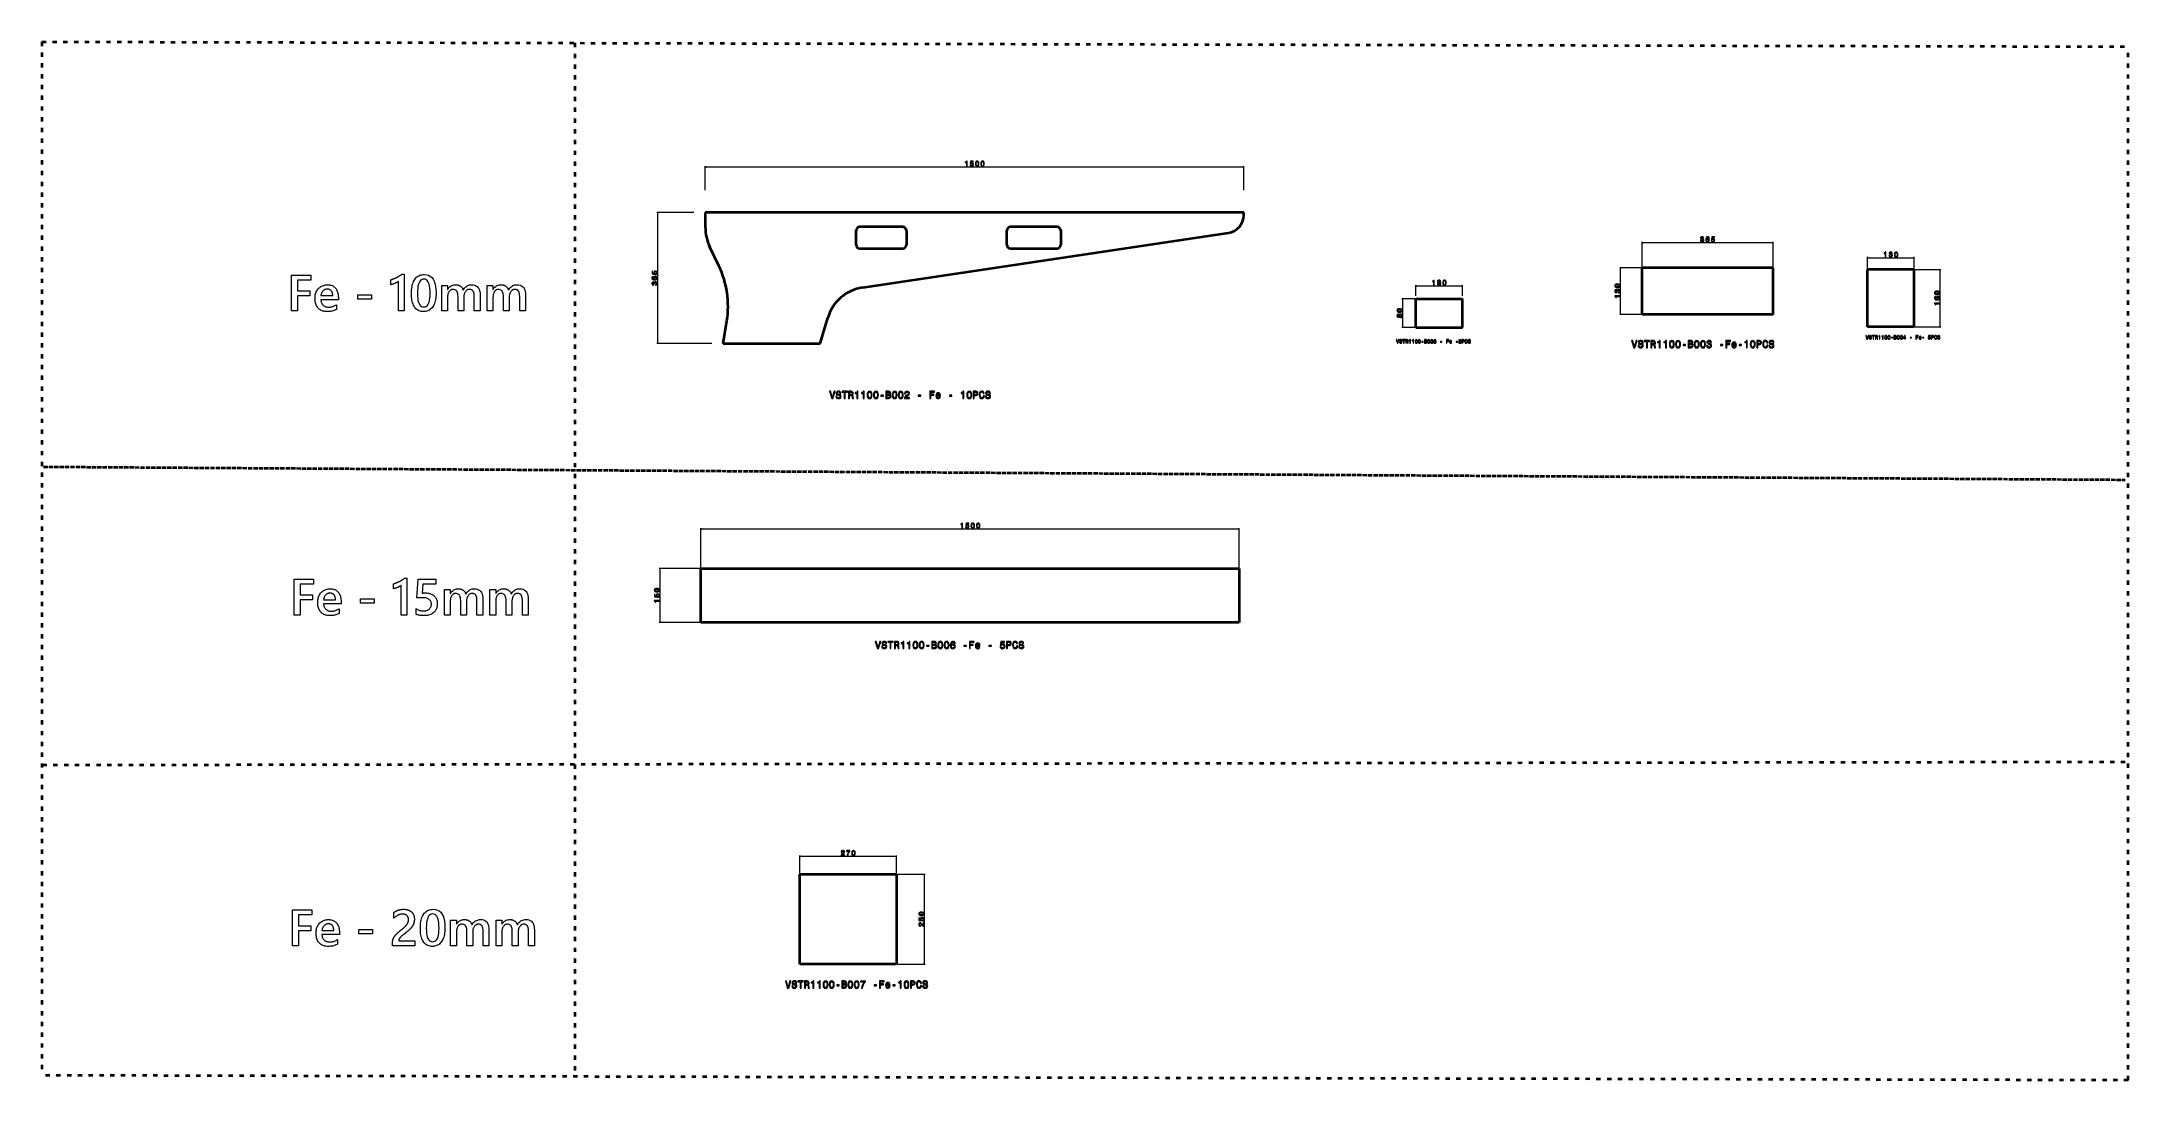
# Model space of a CAD drawing. Extents: x -2689 to 3123, y -678 to 2215.
import ezdxf

# ---------------------------------------------------------------- set-up
doc = ezdxf.new("R2010")
doc.units = 0
doc.linetypes.add('DASHED', pattern=[15, 12, -3])
doc.linetypes.add('DASHSPACE', pattern=[30, 12, -18])

msp = doc.modelspace()

# ---------------------------------------------------------------- linework, layer by layer
at = {"color": 7, "linetype": 'DASHSPACE', "lineweight": 35}
for p, q in [((-2689.26001, 2215.209961), (3123.318115, 2201.628662)), ((-2689.26001, 2215.209961), (-2689.26001, -664.012695)), ((-1204.432129, 2211.740479), (-1204.432129, -667.482056)), ((3123.318115, -677.593933), (3123.318115, 2201.628662)), ((-2686.966553, 200.659485), (3118.823975, 209.713623)), ((3123.318115, -677.593933), (-2689.26001, -664.012695))]:
    msp.add_line(p, q, dxfattribs=at)
at = {"color": 7, "lineweight": 13}
for p, q in [((-840.677429, 1801.648682), (-840.677429, 1868.71582)), ((-840.677429, 1866.71582), (659.322571, 1866.71582)), ((659.322571, 1801.648682), (659.322571, 1868.71582)), ((-872.449768, 1739.295044), (-975.393066, 1739.295044)), ((-973.393066, 1374.295044), (-973.393066, 1739.295044)), ((1769.020508, 1587.676758), (1769.020508, 1657.834473)), ((1769.020508, 1655.834473), (2134.020508, 1655.834473)), ((2134.020508, 1587.676758), (2134.020508, 1657.834473)), ((1767.020508, 1585.676758), (1706.95874, 1585.676758)), ((1708.95874, 1455.676758), (1708.95874, 1585.676758)), ((2396.614746, 1582.630615), (2396.614746, 1615.661743)), ((2396.614746, 1613.661743), (2526.614746, 1613.661743)), ((2526.614746, 1582.630615), (2526.614746, 1615.661743)), ((2528.614746, 1580.630615), (2601.586182, 1580.630615)), ((2599.586182, 1420.630615), (2599.586182, 1580.630615)), ((1138.544678, 1507.782837), (1138.544678, 1537.301025)), ((1138.544678, 1535.301025), (1268.544678, 1535.301025)), ((1268.544678, 1507.782837), (1268.544678, 1537.301025)), ((1136.544678, 1499.289307), (1100.018188, 1499.289307)), ((1102.018188, 1419.289307), (1102.018188, 1499.289307)), ((1767.020508, 1455.676758), (1706.95874, 1455.676758)), ((1136.544678, 1419.289307), (1100.018188, 1419.289307)), ((2528.614746, 1420.630615), (2601.586182, 1420.630615)), ((-822.449768, 1374.295044), (-975.393066, 1374.295044)), ((-853.16272, 749.46759), (-853.16272, 860.324341)), ((-853.16272, 858.324341), (646.83728, 858.324341)), ((646.83728, 749.46759), (646.83728, 860.324341)), ((-855.16272, 747.46759), (-968.905945, 747.46759)), ((-966.905945, 597.46759), (-966.905945, 747.46759)), ((-855.16272, 597.46759), (-968.905945, 597.46759)), ((-577.761841, -101.910431), (-577.761841, -51.691986)), ((-577.761841, -53.691986), (-307.761871, -53.691986)), ((-307.761871, -101.910431), (-307.761871, -51.691986)), ((-305.761871, -103.910431), (-228.142761, -103.910431)), ((-230.142761, -353.910431), (-230.142761, -103.910431)), ((-305.761871, -353.910431), (-228.142761, -353.910431))]:
    msp.add_line(p, q, dxfattribs=at)
at = {"color": 7, "lineweight": 35}
for p, q in [((659.322571, 1739.295044), (-840.677429, 1739.295044)), ((-840.677429, 1739.295044), (-840.677429, 1699.315674)), ((-420.677429, 1649.295044), (-420.677429, 1689.295044)), ((-290.677429, 1699.295044), (-410.677429, 1699.295044)), ((-280.677429, 1689.295044), (-280.677429, 1649.295044)), ((-0.677429, 1649.295044), (-0.677429, 1689.295044)), ((139.322571, 1699.295044), (9.322571, 1699.295044)), ((149.322571, 1689.295044), (149.322571, 1649.295044)), ((-802.812378, 1590.602661), (-827.976929, 1643.272705)), ((-410.677429, 1639.295044), (-290.677429, 1639.295044)), ((-402.328156, 1530.630249), (616.713074, 1682.927002)), ((9.322571, 1639.295044), (139.322571, 1639.295044)), ((1769.020508, 1455.676758), (1769.020508, 1585.676758)), ((2134.020508, 1585.676758), (1769.020508, 1585.676758)), ((2134.020508, 1455.676758), (2134.020508, 1585.676758)), ((2396.614746, 1420.630615), (2396.614746, 1580.630615)), ((2526.614746, 1580.630615), (2396.614746, 1580.630615)), ((2526.614746, 1420.630615), (2526.614746, 1580.630615)), ((1138.544678, 1419.289307), (1138.544678, 1499.289307)), ((1138.544678, 1499.289307), (1268.544678, 1499.289307)), ((1268.544678, 1419.289307), (1268.544678, 1499.289307)), ((2134.020508, 1455.676758), (1769.020508, 1455.676758)), ((-790.677429, 1374.295044), (-780.612366, 1437.843506)), ((-520.677429, 1374.295044), (-499.745728, 1445.703369)), ((1138.544678, 1419.289307), (1268.544678, 1419.289307)), ((2526.614746, 1420.630615), (2396.614746, 1420.630615)), ((-790.677429, 1374.295044), (-520.677429, 1374.295044)), ((-853.16272, 747.46759), (646.83728, 747.46759)), ((-853.16272, 597.46759), (-853.16272, 747.46759)), ((646.83728, 747.46759), (646.83728, 597.46759)), ((646.83728, 597.46759), (-853.16272, 597.46759)), ((-577.761841, -103.910431), (-307.761871, -103.910431)), ((-577.761841, -353.910431), (-577.761841, -103.910431)), ((-307.761871, -103.910431), (-307.761871, -353.910431)), ((-307.761871, -353.910431), (-577.761841, -353.910431))]:
    msp.add_line(p, q, dxfattribs=at)
at = {"color": 7, "lineweight": 35, "ltscale": 0.172931}
msp.add_line((659.322571, 1732.377808), (659.322571, 1739.295044), dxfattribs=at)
at = {"color": 7, "linetype": 'DASHED', "lineweight": 35}
msp.add_line((-2684.563232, 1031.378906), (3114.439697, 995.162231), dxfattribs=at)
at = {"color": 7, "lineweight": 13}
for points in [[(-838.745605, 1867.233398), (-840.677429, 1866.71582), (-838.745605, 1866.19812)], [(657.390686, 1866.19812), (659.322571, 1866.71582), (657.390686, 1867.233398)], [(-972.875366, 1737.363281), (-973.393066, 1739.295044), (-973.910645, 1737.363281)], [(1770.952393, 1656.352051), (1769.020508, 1655.834473), (1770.952393, 1655.316772)], [(2132.088623, 1655.316772), (2134.020508, 1655.834473), (2132.088623, 1656.352051)], [(1709.47644, 1583.744873), (1708.95874, 1585.676758), (1708.441162, 1583.744873)], [(2398.546631, 1614.179443), (2396.614746, 1613.661743), (2398.546631, 1613.144165)], [(2524.682861, 1613.144165), (2526.614746, 1613.661743), (2524.682861, 1614.179443)], [(2600.10376, 1578.69873), (2599.586182, 1580.630615), (2599.068604, 1578.69873)], [(1140.476563, 1535.818604), (1138.544678, 1535.301025), (1140.476563, 1534.783325)], [(1266.612793, 1534.783325), (1268.544678, 1535.301025), (1266.612793, 1535.818604)], [(1102.535889, 1497.357422), (1102.018188, 1499.289307), (1101.50061, 1497.357422)], [(1708.441162, 1457.608643), (1708.95874, 1455.676758), (1709.47644, 1457.608643)], [(1101.50061, 1421.221191), (1102.018188, 1419.289307), (1102.535889, 1421.221191)], [(2599.068604, 1422.5625), (2599.586182, 1420.630615), (2600.10376, 1422.5625)], [(-973.910645, 1376.226929), (-973.393066, 1374.295044), (-972.875366, 1376.226929)], [(-851.230835, 858.842041), (-853.16272, 858.324341), (-851.230835, 857.806763)], [(644.905396, 857.806763), (646.83728, 858.324341), (644.905396, 858.842041)], [(-966.388306, 745.535767), (-966.905945, 747.46759), (-967.423584, 745.535767)], [(-967.423584, 599.399414), (-966.905945, 597.46759), (-966.388306, 599.399414)], [(-575.830017, -53.174347), (-577.761841, -53.691986), (-575.830017, -54.209625)], [(-309.693726, -54.209625), (-307.761871, -53.691986), (-309.693726, -53.174347)], [(-229.625122, -105.842285), (-230.142761, -103.910431), (-230.6604, -105.842285)], [(-230.6604, -351.978577), (-230.142761, -353.910431), (-229.625122, -351.978577)]]:
    msp.add_lwpolyline(points, dxfattribs=at)
for points in [[(-113.456665, 1868.71582), (-111.620911, 1868.71582), (-111.620911, 1882.81665), (-112.992676, 1882.81665), (-113.355774, 1881.58606), (-114.082031, 1880.759033), (-115.191528, 1880.274902), (-116.72467, 1880.113525), (-116.72467, 1878.681152), (-113.456665, 1878.681152)], [(-103.152344, 1872.367065), (-102.708557, 1870.712891), (-101.720032, 1869.421875), (-100.267578, 1868.614868), (-98.411682, 1868.312256), (-96.374207, 1868.675415), (-94.780579, 1869.663818), (-93.771912, 1871.237305), (-93.388672, 1873.254639), (-93.731567, 1875.130737), (-94.69989, 1876.603394), (-96.21283, 1877.551514), (-98.169617, 1877.894409), (-99.682617, 1877.652344), (-100.8526, 1876.986572), (-100.287781, 1880.759033), (-94.155212, 1880.759033), (-94.155212, 1882.413086), (-101.639343, 1882.413086), (-102.748901, 1874.989502), (-101.135071, 1874.989502), (-99.965027, 1875.937744), (-98.472229, 1876.280518), (-97.181152, 1876.058716), (-96.192688, 1875.413086), (-95.567322, 1874.424683), (-95.345398, 1873.153809), (-95.567322, 1871.882935), (-96.21283, 1870.894409), (-97.201294, 1870.269043), (-98.472229, 1870.047119), (-99.541382, 1870.188354), (-100.368469, 1870.652344), (-100.973633, 1871.378662), (-101.276245, 1872.367065)], [(-88.067017, 1875.554443), (-87.764465, 1872.387207), (-86.816284, 1870.12793), (-85.303345, 1868.756104), (-83.205383, 1868.312256), (-81.127563, 1868.756104), (-79.614563, 1870.12793), (-78.686646, 1872.387207), (-78.363831, 1875.554443), (-78.686646, 1878.701416), (-79.069885, 1879.952148), (-79.614563, 1880.980957), (-81.127563, 1882.352661), (-83.205383, 1882.81665), (-85.303345, 1882.352661), (-86.816284, 1880.960693), (-87.764465, 1878.701416)], [(-86.130432, 1875.554443), (-85.969055, 1877.995361), (-85.464722, 1879.750366), (-84.556946, 1880.779175), (-83.205383, 1881.142334), (-81.873962, 1880.779175), (-80.966187, 1879.750366), (-80.461853, 1877.995361), (-80.300476, 1875.554443), (-80.461853, 1873.093262), (-80.966187, 1871.338257), (-81.873962, 1870.309448), (-83.205383, 1869.966553), (-84.556946, 1870.309448), (-85.464722, 1871.338257), (-85.969055, 1873.093262)], [(-73.122925, 1875.554443), (-72.820374, 1872.387207), (-71.872192, 1870.12793), (-70.359253, 1868.756104), (-68.261292, 1868.312256), (-66.183472, 1868.756104), (-64.670471, 1870.12793), (-63.742554, 1872.387207), (-63.419739, 1875.554443), (-63.742554, 1878.701416), (-64.125793, 1879.952148), (-64.670471, 1880.980957), (-66.183472, 1882.352661), (-68.261292, 1882.81665), (-70.359253, 1882.352661), (-71.872192, 1880.960693), (-72.820374, 1878.701416)], [(-71.18634, 1875.554443), (-71.024963, 1877.995361), (-70.52063, 1879.750366), (-69.612854, 1880.779175), (-68.261292, 1881.142334), (-66.929871, 1880.779175), (-66.022095, 1879.750366), (-65.517761, 1877.995361), (-65.356384, 1875.554443), (-65.517761, 1873.093262), (-66.022095, 1871.338257), (-66.929871, 1870.309448), (-68.261292, 1869.966553), (-69.612854, 1870.309448), (-70.52063, 1871.338257), (-71.024963, 1873.093262)], [(1931.49292, 1662.232178), (1931.49292, 1662.090942), (1931.815674, 1660.154297), (1932.763672, 1658.701904), (1934.256592, 1657.773926), (1936.233521, 1657.43103), (1938.331543, 1657.773926), (1939.905029, 1658.661499), (1940.913574, 1660.073608), (1941.276733, 1661.88916), (1941.115356, 1663.079346), (1940.671631, 1664.047729), (1939.945313, 1664.794067), (1938.977051, 1665.338745), (1940.28833, 1666.428101), (1940.752197, 1668.162964), (1940.449707, 1669.73645), (1939.582275, 1670.926636), (1938.170166, 1671.673096), (1936.233521, 1671.935303), (1934.417969, 1671.612549), (1933.026001, 1670.724976), (1932.118164, 1669.312866), (1931.815674, 1667.436768), (1931.815674, 1667.295532), (1933.611084, 1667.295532), (1933.772461, 1668.58667), (1934.296875, 1669.514526), (1935.144165, 1670.079346), (1936.334351, 1670.281128), (1937.383301, 1670.119751), (1938.149902, 1669.696167), (1938.613892, 1669.010254), (1938.79541, 1668.082275), (1938.613892, 1667.09375), (1938.129761, 1666.428101), (1937.282471, 1666.024658), (1936.132568, 1665.903564), (1935.345947, 1665.923828), (1935.345947, 1664.330078), (1936.334351, 1664.370483), (1937.605225, 1664.188965), (1938.553467, 1663.704712), (1939.118164, 1662.917969), (1939.319946, 1661.88916), (1939.098145, 1660.719116), (1938.513062, 1659.851685), (1937.585083, 1659.307129), (1936.354492, 1659.125488), (1935.083618, 1659.327271), (1934.155762, 1659.932373), (1933.570679, 1660.900757), (1933.348755, 1662.232178)], [(1956.362061, 1668.062134), (1955.97876, 1669.696167), (1955.091064, 1670.906494), (1953.71936, 1671.673096), (1951.944092, 1671.935303), (1950.753906, 1671.794067), (1949.725098, 1671.410767), (1948.817383, 1670.7854), (1948.050781, 1669.897827), (1947.445557, 1668.78833), (1947.001709, 1667.436768), (1946.71936, 1665.84314), (1946.638672, 1664.047729), (1946.961426, 1661.183105), (1947.949951, 1659.105347), (1949.543579, 1657.854614), (1951.72229, 1657.43103), (1953.679077, 1657.794067), (1955.171875, 1658.742188), (1956.140137, 1660.234985), (1956.483032, 1662.131226), (1956.140137, 1664.047729), (1955.212158, 1665.520264), (1953.779907, 1666.448242), (1952.004639, 1666.770996), (1950.088257, 1666.367554), (1948.656006, 1665.217773), (1948.958618, 1667.436768), (1949.604126, 1669.030396), (1950.592529, 1669.978516), (1951.964355, 1670.30127), (1952.973022, 1670.139893), (1953.739502, 1669.716309), (1954.243896, 1669.010254), (1954.506104, 1668.062134)], [(1954.526367, 1662.111084), (1954.304443, 1660.84021), (1953.739502, 1659.871948), (1952.831787, 1659.226318), (1951.702148, 1659.024658), (1950.511963, 1659.226318), (1949.604126, 1659.851685), (1949.019043, 1660.820068), (1948.837524, 1662.090942), (1949.039307, 1663.341675), (1949.604126, 1664.289795), (1950.532104, 1664.89502), (1951.782715, 1665.116821), (1952.87207, 1664.89502), (1953.739502, 1664.309937), (1954.304443, 1663.361816)], [(1961.46167, 1661.485718), (1961.905518, 1659.831543), (1962.894043, 1658.540527), (1964.346436, 1657.733643), (1966.202393, 1657.43103), (1968.239868, 1657.794067), (1969.833496, 1658.782593), (1970.842163, 1660.356079), (1971.225464, 1662.373291), (1970.882446, 1664.24939), (1969.914185, 1665.722046), (1968.401245, 1666.670166), (1966.444458, 1667.013184), (1964.931519, 1666.770996), (1963.761475, 1666.105347), (1964.326294, 1669.877686), (1970.458862, 1669.877686), (1970.458862, 1671.53186), (1962.974731, 1671.53186), (1961.865234, 1664.108154), (1963.479004, 1664.108154), (1964.649048, 1665.056396), (1966.141846, 1665.399292), (1967.432861, 1665.177368), (1968.421387, 1664.53186), (1969.046753, 1663.543335), (1969.268677, 1662.272461), (1969.046753, 1661.001587), (1968.401245, 1660.013184), (1967.41272, 1659.387695), (1966.141846, 1659.165894), (1965.072754, 1659.307129), (1964.245605, 1659.770996), (1963.640381, 1660.497314), (1963.337891, 1661.485718)], [(2446.307617, 1615.661743), (2448.143311, 1615.661743), (2448.143311, 1629.762695), (2446.771484, 1629.762695), (2446.408447, 1628.532104), (2445.682129, 1627.704956), (2444.572754, 1627.220825), (2443.039551, 1627.059448), (2443.039551, 1625.627197), (2446.307617, 1625.627197)], [(2456.53125, 1620.059448), (2456.53125, 1619.918213), (2456.854004, 1617.981689), (2457.802002, 1616.529175), (2459.294922, 1615.601318), (2461.271729, 1615.258301), (2463.369873, 1615.601318), (2464.943359, 1616.488892), (2465.951904, 1617.901001), (2466.314941, 1619.716553), (2466.153564, 1620.906738), (2465.709961, 1621.875), (2464.983643, 1622.62146), (2464.015381, 1623.166138), (2465.32666, 1624.255371), (2465.790527, 1625.990234), (2465.488037, 1627.563721), (2464.620605, 1628.754028), (2463.208496, 1629.500366), (2461.271729, 1629.762695), (2459.456299, 1629.439941), (2458.064209, 1628.552246), (2457.156494, 1627.140137), (2456.854004, 1625.264038), (2456.854004, 1625.122803), (2458.649414, 1625.122803), (2458.810791, 1626.41394), (2459.335205, 1627.341919), (2460.182373, 1627.906738), (2461.372559, 1628.108398), (2462.421631, 1627.947021), (2463.188232, 1627.523438), (2463.6521, 1626.837524), (2463.83374, 1625.909668), (2463.6521, 1624.921143), (2463.167969, 1624.255371), (2462.320801, 1623.852051), (2461.170898, 1623.730957), (2460.384277, 1623.751099), (2460.384277, 1622.157471), (2461.372559, 1622.197754), (2462.643555, 1622.016235), (2463.591797, 1621.532104), (2464.156494, 1620.745361), (2464.358154, 1619.716553), (2464.136475, 1618.546509), (2463.55127, 1617.679077), (2462.623291, 1617.134399), (2461.392822, 1616.952881), (2460.12207, 1617.154541), (2459.194092, 1617.759766), (2458.608887, 1618.728027), (2458.386963, 1620.059448)], [(2471.697266, 1622.500366), (2471.999756, 1619.333252), (2472.947998, 1617.073853), (2474.460938, 1615.702148), (2476.558838, 1615.258301), (2478.636719, 1615.702148), (2480.149658, 1617.073853), (2481.077637, 1619.333252), (2481.400391, 1622.500366), (2481.077637, 1625.647339), (2480.694336, 1626.898071), (2480.149658, 1627.92688), (2478.636719, 1629.298706), (2476.558838, 1629.762695), (2474.460938, 1629.298706), (2472.947998, 1627.906738), (2471.999756, 1625.647339)], [(2473.633789, 1622.500366), (2473.795166, 1624.941284), (2474.299561, 1626.696289), (2475.207275, 1627.72522), (2476.558838, 1628.088257), (2477.890137, 1627.72522), (2478.798096, 1626.696289), (2479.302246, 1624.941284), (2479.463623, 1622.500366), (2479.302246, 1620.039307), (2478.798096, 1618.28418), (2477.890137, 1617.255371), (2476.558838, 1616.912476), (2475.207275, 1617.255371), (2474.299561, 1618.28418), (2473.795166, 1620.039307)], [(-979.044312, 1566.736328), (-977.390137, 1567.180054), (-976.099121, 1568.168579), (-975.292175, 1569.621094), (-974.989563, 1571.476929), (-975.352661, 1573.514404), (-976.341187, 1575.108032), (-977.914673, 1576.116699), (-979.931946, 1576.5), (-981.807983, 1576.156982), (-983.28064, 1575.188721), (-984.22876, 1573.675781), (-984.571716, 1571.718994), (-984.32959, 1570.206055), (-983.66394, 1569.036011), (-987.436279, 1569.60083), (-987.436279, 1575.733398), (-989.090454, 1575.733398), (-989.090454, 1568.249268), (-981.666809, 1567.139648), (-981.666809, 1568.75354), (-982.614929, 1569.923584), (-982.957886, 1571.416382), (-982.735962, 1572.70752), (-982.090454, 1573.695923), (-981.101929, 1574.321289), (-979.831055, 1574.543213), (-978.560181, 1574.321289), (-977.571716, 1573.675781), (-976.94635, 1572.687256), (-976.724487, 1571.416382), (-976.865662, 1570.347168), (-977.32959, 1569.520142), (-978.055847, 1568.915039), (-979.044312, 1568.612305)], [(-985.620728, 1561.636475), (-987.2547, 1561.253296), (-988.465088, 1560.365601), (-989.231689, 1558.993896), (-989.493896, 1557.218628), (-989.352661, 1556.028442), (-988.96936, 1554.999634), (-988.344055, 1554.091797), (-987.456421, 1553.325317), (-986.346924, 1552.720093), (-984.995361, 1552.276367), (-983.401672, 1551.993896), (-981.606323, 1551.913208), (-978.741699, 1552.235962), (-976.66394, 1553.224365), (-975.413208, 1554.818115), (-974.989563, 1556.996826), (-975.352661, 1558.953613), (-976.300781, 1560.446289), (-977.793579, 1561.414551), (-979.68988, 1561.757568), (-981.606323, 1561.414551), (-983.078918, 1560.486694), (-984.006836, 1559.054443), (-984.32959, 1557.279175), (-983.926147, 1555.362793), (-982.776306, 1553.93042), (-984.995361, 1554.233154), (-986.588989, 1554.878662), (-987.537109, 1555.867065), (-987.859863, 1557.23877), (-987.698486, 1558.247559), (-987.274902, 1559.014038), (-986.568848, 1559.518311), (-985.620728, 1559.78064)], [(-979.790771, 1536.767334), (-979.649536, 1536.767334), (-977.712891, 1537.090088), (-976.260498, 1538.03833), (-975.33252, 1539.531006), (-974.989563, 1541.508057), (-975.33252, 1543.605957), (-976.220093, 1545.179443), (-977.632202, 1546.18811), (-979.447754, 1546.55127), (-980.638, 1546.389893), (-981.606323, 1545.946045), (-982.352661, 1545.219849), (-982.897339, 1544.251465), (-983.986694, 1545.562744), (-985.721558, 1546.026733), (-987.295044, 1545.724121), (-988.485229, 1544.856689), (-989.231689, 1543.44458), (-989.493896, 1541.508057), (-989.171143, 1539.692383), (-988.283569, 1538.300537), (-986.87146, 1537.3927), (-984.995361, 1537.090088), (-984.854126, 1537.090088), (-984.854126, 1538.885498), (-986.145203, 1539.046875), (-987.07312, 1539.571411), (-987.638, 1540.418701), (-987.839722, 1541.608887), (-987.678345, 1542.657837), (-987.2547, 1543.424438), (-986.568848, 1543.888428), (-985.640869, 1544.069946), (-984.652405, 1543.888428), (-983.986694, 1543.404297), (-983.583252, 1542.557007), (-983.462158, 1541.407104), (-983.482361, 1540.620361), (-981.888672, 1540.620361), (-981.929077, 1541.608887), (-981.747498, 1542.879761), (-981.263367, 1543.827881), (-980.476624, 1544.3927), (-979.447754, 1544.594482), (-978.277771, 1544.372559), (-977.410339, 1543.787598), (-976.865662, 1542.859619), (-976.684082, 1541.629028), (-976.885864, 1540.358154), (-977.491028, 1539.430176), (-978.459351, 1538.845215), (-979.790771, 1538.623291)], [(-979.669678, 1559.800781), (-978.398804, 1559.578857), (-977.430542, 1559.014038), (-976.784973, 1558.106201), (-976.583252, 1556.976563), (-976.784973, 1555.786377), (-977.410339, 1554.878662), (-978.378662, 1554.293579), (-979.649536, 1554.112061), (-980.900269, 1554.313721), (-981.848389, 1554.878662), (-982.453552, 1555.806641), (-982.675415, 1557.057251), (-982.453552, 1558.146606), (-981.86853, 1559.014038), (-980.92041, 1559.578857)], [(1188.237427, 1537.301025), (1190.073242, 1537.301025), (1190.073242, 1551.401855), (1188.701416, 1551.401855), (1188.338379, 1550.171265), (1187.612061, 1549.344238), (1186.502563, 1548.860107), (1184.969482, 1548.69873), (1184.969482, 1547.266357), (1188.237427, 1547.266357)], [(1198.46106, 1541.69873), (1198.46106, 1541.557373), (1198.783813, 1539.62085), (1199.732056, 1538.168457), (1201.224854, 1537.240479), (1203.201782, 1536.897461), (1205.299683, 1537.240479), (1206.873169, 1538.128052), (1207.881836, 1539.540161), (1208.244995, 1541.355713), (1208.083618, 1542.545898), (1207.639771, 1543.51416), (1206.913574, 1544.26062), (1205.945313, 1544.805298), (1207.25647, 1545.894653), (1207.720459, 1547.629517), (1207.417847, 1549.203003), (1206.550415, 1550.393188), (1205.138306, 1551.139648), (1203.201782, 1551.401855), (1201.38623, 1551.079102), (1199.994263, 1550.191406), (1199.086426, 1548.779297), (1198.783813, 1546.90332), (1198.783813, 1546.762085), (1200.579224, 1546.762085), (1200.740601, 1548.053101), (1201.265137, 1548.981079), (1202.112427, 1549.545898), (1203.302612, 1549.747681), (1204.351563, 1549.586182), (1205.118164, 1549.162598), (1205.582153, 1548.476807), (1205.763672, 1547.548828), (1205.582153, 1546.560303), (1205.098022, 1545.894653), (1204.250732, 1545.491211), (1203.10083, 1545.370117), (1202.314087, 1545.390381), (1202.314087, 1543.796631), (1203.302612, 1543.836914), (1204.573486, 1543.655518), (1205.521606, 1543.171265), (1206.086426, 1542.384521), (1206.288208, 1541.355713), (1206.066284, 1540.185669), (1205.481323, 1539.318237), (1204.553345, 1538.77356), (1203.322754, 1538.592041), (1202.05188, 1538.793701), (1201.123901, 1539.398926), (1200.53894, 1540.367188), (1200.317017, 1541.69873)], [(1213.627075, 1544.139648), (1213.929688, 1540.972412), (1214.877808, 1538.713135), (1216.390747, 1537.341309), (1218.48877, 1536.897461), (1220.566528, 1537.341309), (1222.07959, 1538.713135), (1223.007446, 1540.972412), (1223.330322, 1544.139648), (1223.007446, 1547.286621), (1222.624268, 1548.537354), (1222.07959, 1549.566162), (1220.566528, 1550.937866), (1218.48877, 1551.401855), (1216.390747, 1550.937866), (1214.877808, 1549.545898), (1213.929688, 1547.286621)], [(1215.563721, 1544.139648), (1215.725098, 1546.580566), (1216.22937, 1548.335571), (1217.137207, 1549.36438), (1218.48877, 1549.727539), (1219.82019, 1549.36438), (1220.727905, 1548.335571), (1221.2323, 1546.580566), (1221.393677, 1544.139648), (1221.2323, 1541.678467), (1220.727905, 1539.923462), (1219.82019, 1538.894653), (1218.48877, 1538.551758), (1217.137207, 1538.894653), (1216.22937, 1539.923462), (1215.725098, 1541.678467)], [(1700.120117, 1530.759155), (1703.287354, 1531.061768), (1705.546631, 1532.009888), (1706.918457, 1533.522827), (1707.362305, 1535.62085), (1706.918457, 1537.698608), (1705.546631, 1539.21167), (1703.287354, 1540.139526), (1700.120117, 1540.462402), (1696.973145, 1540.139526), (1695.722412, 1539.756348), (1694.693604, 1539.21167), (1693.321899, 1537.698608), (1692.85791, 1535.62085), (1693.321899, 1533.522827), (1694.713867, 1532.009888), (1696.973145, 1531.061768)], [(1702.561035, 1515.59314), (1702.702393, 1515.59314), (1704.638916, 1515.915894), (1706.091309, 1516.864136), (1707.019287, 1518.356934), (1707.362305, 1520.333862), (1707.019287, 1522.431763), (1706.131714, 1524.005249), (1704.719604, 1525.013916), (1702.904053, 1525.377075), (1701.713867, 1525.215698), (1700.745605, 1524.771851), (1699.999146, 1524.045654), (1699.454468, 1523.077393), (1698.365112, 1524.38855), (1696.630249, 1524.852539), (1695.056763, 1524.549927), (1693.866577, 1523.682495), (1693.120117, 1522.270386), (1692.85791, 1520.333862), (1693.180664, 1518.518311), (1694.068359, 1517.126343), (1695.480469, 1516.218506), (1697.356445, 1515.915894), (1697.497681, 1515.915894), (1697.497681, 1517.711304), (1696.206665, 1517.872681), (1695.278687, 1518.397217), (1694.713867, 1519.244507), (1694.512085, 1520.434692), (1694.673584, 1521.483643), (1695.097168, 1522.250244), (1695.782959, 1522.714233), (1696.710938, 1522.895752), (1697.699463, 1522.714233), (1698.365112, 1522.230103), (1698.768555, 1521.382813), (1698.889648, 1520.23291), (1698.869385, 1519.446167), (1700.463135, 1519.446167), (1700.422852, 1520.434692), (1700.604248, 1521.705566), (1701.088501, 1522.653687), (1701.875244, 1523.218506), (1702.904053, 1523.420288), (1704.074097, 1523.198364), (1704.941528, 1522.613403), (1705.486206, 1521.685425), (1705.667725, 1520.454834), (1705.466064, 1519.18396), (1704.86084, 1518.255981), (1703.892578, 1517.671021), (1702.561035, 1517.449097)], [(1700.120117, 1532.695801), (1697.679199, 1532.857178), (1695.924194, 1533.36145), (1694.895386, 1534.269287), (1694.532227, 1535.62085), (1694.895386, 1536.952271), (1695.924194, 1537.859985), (1697.679199, 1538.36438), (1700.120117, 1538.525757), (1702.581299, 1538.36438), (1704.336304, 1537.859985), (1705.365112, 1536.952271), (1705.708008, 1535.62085), (1705.365112, 1534.269287), (1704.336304, 1533.36145), (1702.581299, 1532.857178)], [(2590.747559, 1510.713135), (2593.914795, 1511.015625), (2596.174072, 1511.963867), (2597.545898, 1513.476807), (2597.989746, 1515.574707), (2597.545898, 1517.652588), (2596.174072, 1519.165527), (2593.914795, 1520.093506), (2590.747559, 1520.41626), (2587.600586, 1520.093506), (2586.349854, 1519.710205), (2585.321045, 1519.165527), (2583.949219, 1517.652588), (2583.485352, 1515.574707), (2583.949219, 1513.476807), (2585.341309, 1511.963867), (2587.600586, 1511.015625)], [(2590.747559, 1512.649658), (2588.306641, 1512.811035), (2586.551514, 1513.31543), (2585.522705, 1514.223145), (2585.159668, 1515.574707), (2585.522705, 1516.906128), (2586.551514, 1517.813965), (2588.306641, 1518.318237), (2590.747559, 1518.479614), (2593.20874, 1518.318237), (2594.963623, 1517.813965), (2595.992432, 1516.906128), (2596.335449, 1515.574707), (2595.992432, 1514.223145), (2594.963623, 1513.31543), (2593.20874, 1512.811035)], [(1093.179565, 1461.899658), (1096.346802, 1462.202271), (1098.606079, 1463.150391), (1099.977905, 1464.66333), (1100.421631, 1466.761353), (1099.977905, 1468.839111), (1098.606079, 1470.352173), (1096.346802, 1471.280029), (1093.179565, 1471.602905), (1090.032593, 1471.280029), (1088.781982, 1470.896851), (1087.753052, 1470.352173), (1086.381348, 1468.839111), (1085.917358, 1466.761353), (1086.381348, 1464.66333), (1087.773315, 1463.150391), (1090.032593, 1462.202271)], [(1092.473511, 1449.315918), (1093.038452, 1448.287109), (1093.825195, 1447.581055), (1094.813599, 1447.137207), (1096.003784, 1446.995972), (1097.799194, 1447.318726), (1099.191162, 1448.246704), (1100.078735, 1449.759644), (1100.421631, 1451.817261), (1100.078735, 1453.854736), (1099.191162, 1455.367676), (1097.799194, 1456.295654), (1096.003784, 1456.638672), (1094.813599, 1456.477295), (1093.825195, 1456.053589), (1093.038452, 1455.327393), (1092.473511, 1454.318726), (1091.98938, 1455.125732), (1091.32373, 1455.69043), (1090.516846, 1456.033447), (1089.52832, 1456.154541), (1088.096069, 1455.831665), (1086.946167, 1454.984375), (1086.199829, 1453.612671), (1085.917358, 1451.817261), (1086.199829, 1450.001709), (1086.946167, 1448.629883), (1088.096069, 1447.762451), (1089.52832, 1447.459961), (1090.516846, 1447.560791), (1091.32373, 1447.903809)], [(1089.689697, 1449.376343), (1088.802124, 1449.53772), (1088.116211, 1450.021973), (1087.692627, 1450.788452), (1087.53125, 1451.817261), (1087.692627, 1452.825928), (1088.116211, 1453.592529), (1088.802124, 1454.07666), (1089.689697, 1454.258179), (1090.597534, 1454.07666), (1091.303589, 1453.592529), (1091.767578, 1452.825928), (1091.908691, 1451.817261), (1091.747314, 1450.788452), (1091.303589, 1450.021973), (1090.597534, 1449.53772)], [(1093.179565, 1463.836304), (1090.738647, 1463.997681), (1088.983643, 1464.501953), (1087.954834, 1465.40979), (1087.591675, 1466.761353), (1087.954834, 1468.092773), (1088.983643, 1469.000488), (1090.738647, 1469.504883), (1093.179565, 1469.66626), (1095.640747, 1469.504883), (1097.395752, 1469.000488), (1098.424561, 1468.092773), (1098.767578, 1466.761353), (1098.424561, 1465.40979), (1097.395752, 1464.501953), (1095.640747, 1463.997681)], [(1095.963501, 1448.932617), (1094.894287, 1449.114136), (1094.087402, 1449.699219), (1093.562866, 1450.606934), (1093.381348, 1451.817261), (1093.562866, 1453.007568), (1094.087402, 1453.915283), (1094.894287, 1454.500244), (1095.963501, 1454.702026), (1097.113281, 1454.500244), (1097.980713, 1453.915283), (1098.545654, 1453.007568), (1098.727173, 1451.817261), (1098.545654, 1450.606934), (1097.980713, 1449.699219), (1097.113281, 1449.114136)], [(1706.95874, 1505.369507), (1706.95874, 1507.205322), (1692.85791, 1507.205322), (1692.85791, 1505.833496), (1694.088501, 1505.470459), (1694.915527, 1504.744141), (1695.399658, 1503.634644), (1695.561035, 1502.101563), (1696.993408, 1502.101563), (1696.993408, 1505.369507)], [(2587.358398, 1505.472168), (2585.724609, 1505.088867), (2584.51416, 1504.201172), (2583.747559, 1502.829468), (2583.485352, 1501.054199), (2583.626465, 1499.864014), (2584.009766, 1498.835205), (2584.635254, 1497.92749), (2585.522705, 1497.160889), (2586.632324, 1496.555664), (2587.983887, 1496.111816), (2589.577637, 1495.829468), (2591.372803, 1495.748779), (2594.237549, 1496.071533), (2596.315186, 1497.060059), (2597.565918, 1498.653687), (2597.989746, 1500.832397), (2597.626465, 1502.789063), (2596.678467, 1504.281982), (2595.185547, 1505.250244), (2593.289307, 1505.593262), (2591.372803, 1505.250244), (2589.900391, 1504.322266), (2588.972412, 1502.890015), (2588.649658, 1501.114746), (2589.052979, 1499.198364), (2590.202881, 1497.766113), (2587.983887, 1498.068604), (2586.390137, 1498.714233), (2585.442139, 1499.702637), (2585.119385, 1501.074463), (2585.280762, 1502.083008), (2585.704346, 1502.849609), (2586.4104, 1503.354004), (2587.358398, 1503.616211)], [(2597.586182, 1485.323486), (2597.586182, 1487.15918), (2583.485352, 1487.15918), (2583.485352, 1485.787354), (2584.71582, 1485.424316), (2585.542969, 1484.697998), (2586.0271, 1483.588623), (2586.188477, 1482.05542), (2587.62085, 1482.05542), (2587.62085, 1485.323486)], [(2593.30957, 1503.636475), (2594.580322, 1503.414551), (2595.548828, 1502.849609), (2596.194336, 1501.941895), (2596.395996, 1500.812256), (2596.194336, 1499.62207), (2595.568848, 1498.714233), (2594.600586, 1498.12915), (2593.32959, 1497.947632), (2592.078857, 1498.149414), (2591.130859, 1498.714233), (2590.525635, 1499.64209), (2590.303711, 1500.892822), (2590.525635, 1501.982178), (2591.110596, 1502.849609), (2592.058838, 1503.414551)], [(2398.459229, 1396.768921), (2395.951904, 1388.253052), (2393.372559, 1396.768921), (2392.003906, 1396.768921), (2395.231445, 1386.754517), (2396.672363, 1386.754517), (2399.828125, 1396.768921)], [(2402.349609, 1390.054199), (2401.03833, 1390.054199), (2401.32666, 1388.526855), (2402.047119, 1387.402954), (2403.156494, 1386.725708), (2404.655029, 1386.480713), (2406.13916, 1386.711304), (2407.248779, 1387.345337), (2407.954834, 1388.339478), (2408.214111, 1389.650757), (2407.998047, 1390.832275), (2407.392822, 1391.596069), (2406.413086, 1392.100342), (2405.101807, 1392.474976), (2403.977783, 1392.748779), (2403.24292, 1393.065796), (2402.825195, 1393.526855), (2402.695557, 1394.247314), (2402.825195, 1394.895752), (2403.199707, 1395.38562), (2403.776123, 1395.717041), (2404.568604, 1395.832275), (2405.375488, 1395.688232), (2406.009521, 1395.299194), (2406.42749, 1394.650757), (2406.62915, 1393.771851), (2407.94043, 1393.771851), (2407.94043, 1393.800659), (2407.709961, 1395.155151), (2407.032715, 1396.163696), (2405.966309, 1396.797729), (2404.525391, 1397.013916), (2403.228516, 1396.797729), (2402.219971, 1396.192505), (2401.571533, 1395.255981), (2401.341064, 1394.045532), (2401.52832, 1392.964844), (2402.075928, 1392.22998), (2402.94043, 1391.740112), (2404.12207, 1391.365479), (2405.289063, 1391.034058), (2406.167969, 1390.717041), (2406.701172, 1390.255981), (2406.888428, 1389.506714), (2406.715576, 1388.743042), (2406.269043, 1388.166626), (2405.591797, 1387.806396), (2404.712646, 1387.691162), (2403.73291, 1387.849609), (2402.983643, 1388.310669), (2402.508057, 1389.059937)], [(2412.637695, 1386.754517), (2413.963379, 1386.754517), (2413.963379, 1395.544189), (2416.989502, 1395.544189), (2416.989502, 1396.754517), (2409.597412, 1396.754517), (2409.597412, 1395.544189), (2412.637695, 1395.544189)], [(2418.761719, 1386.754517), (2420.101807, 1386.754517), (2420.101807, 1390.97644), (2421.470703, 1390.97644), (2422.479248, 1390.933228), (2423.113281, 1390.731445), (2423.459229, 1390.255981), (2423.603271, 1389.405762), (2423.675293, 1388.109009), (2423.761719, 1387.258789), (2423.93457, 1386.754517), (2425.44751, 1386.754517), (2425.44751, 1387.02832), (2425.116211, 1387.431763), (2425.000977, 1388.18103), (2424.900146, 1389.794922), (2424.655029, 1390.990845), (2424.32373, 1391.365479), (2423.804932, 1391.639282), (2424.381348, 1391.999512), (2424.784668, 1392.503784), (2425.044189, 1393.137817), (2425.130615, 1393.901489), (2424.928955, 1395.111816), (2424.352539, 1396.019653), (2423.401611, 1396.567139), (2422.104736, 1396.754517), (2418.761719, 1396.754517)], [(2421.72998, 1395.529785), (2422.608887, 1395.443237), (2423.228516, 1395.169556), (2423.617676, 1394.665161), (2423.747314, 1393.872681), (2423.603271, 1393.036987), (2423.214111, 1392.532593), (2422.55127, 1392.273193), (2421.643555, 1392.201172), (2420.101807, 1392.201172), (2420.101807, 1395.529785)], [(2430.389893, 1386.754517), (2431.701172, 1386.754517), (2431.701172, 1396.826538), (2430.721436, 1396.826538), (2430.461914, 1395.947632), (2429.943359, 1395.356812), (2429.150879, 1395.010986), (2428.055664, 1394.895752), (2428.055664, 1393.872681), (2430.389893, 1393.872681)], [(2439.064209, 1386.754517), (2440.375488, 1386.754517), (2440.375488, 1396.826538), (2439.395752, 1396.826538), (2439.136475, 1395.947632), (2438.617676, 1395.356812), (2437.825195, 1395.010986), (2436.72998, 1394.895752), (2436.72998, 1393.872681), (2439.064209, 1393.872681)], [(2444.525391, 1391.639282), (2444.741455, 1389.376953), (2445.418701, 1387.763184), (2446.499512, 1386.783325), (2447.998047, 1386.466309), (2449.482178, 1386.783325), (2450.562988, 1387.763184), (2451.225586, 1389.376953), (2451.456299, 1391.639282), (2451.225586, 1393.887085), (2450.951904, 1394.780396), (2450.562988, 1395.515381), (2449.482178, 1396.495117), (2447.998047, 1396.826538), (2446.499512, 1396.495117), (2445.418701, 1395.500854), (2444.741455, 1393.887085)], [(2445.908691, 1391.639282), (2446.023926, 1393.382813), (2446.384277, 1394.636353), (2447.032715, 1395.371216), (2447.998047, 1395.630615), (2448.948975, 1395.371216), (2449.597412, 1394.636353), (2449.957764, 1393.382813), (2450.072998, 1391.639282), (2449.957764, 1389.881348), (2449.597412, 1388.627686), (2448.948975, 1387.892822), (2447.998047, 1387.647949), (2447.032715, 1387.892822), (2446.384277, 1388.627686), (2446.023926, 1389.881348)], [(2453.199707, 1391.639282), (2453.416016, 1389.376953), (2454.093018, 1387.763184), (2455.173828, 1386.783325), (2456.672363, 1386.466309), (2458.156494, 1386.783325), (2459.237305, 1387.763184), (2459.900146, 1389.376953), (2460.130615, 1391.639282), (2459.900146, 1393.887085), (2459.626221, 1394.780396), (2459.237305, 1395.515381), (2458.156494, 1396.495117), (2456.672363, 1396.826538), (2455.173828, 1396.495117), (2454.093018, 1395.500854), (2453.416016, 1393.887085)], [(2454.583008, 1391.639282), (2454.698242, 1393.382813), (2455.058594, 1394.636353), (2455.707031, 1395.371216), (2456.672363, 1395.630615), (2457.623291, 1395.371216), (2458.271729, 1394.636353), (2458.63208, 1393.382813), (2458.747314, 1391.639282), (2458.63208, 1389.881348), (2458.271729, 1388.627686), (2457.623291, 1387.892822), (2456.672363, 1387.647949), (2455.707031, 1387.892822), (2455.058594, 1388.627686), (2454.698242, 1389.881348)], [(2475.822266, 1392.157959), (2476.830811, 1392.993652), (2477.090332, 1393.555664), (2477.176758, 1394.247314), (2476.989502, 1395.328003), (2476.42749, 1396.106079), (2475.519531, 1396.581665), (2474.251709, 1396.754517), (2470.692627, 1396.754517), (2470.692627, 1386.754517), (2474.453369, 1386.754517), (2475.793457, 1386.956299), (2476.787598, 1387.546997), (2477.407227, 1388.483643), (2477.623291, 1389.751587), (2477.493652, 1390.601807), (2477.147949, 1391.307861), (2476.585938, 1391.826538)], [(2473.977783, 1392.604614), (2472.018311, 1392.604614), (2472.018311, 1395.558594), (2474.093262, 1395.558594), (2474.871338, 1395.472046), (2475.418701, 1395.212769), (2475.750244, 1394.765991), (2475.865479, 1394.103271), (2475.73584, 1393.44043), (2475.389893, 1392.979248), (2474.799072, 1392.691162)], [(2479.2229, 1391.639282), (2479.438965, 1389.376953), (2480.116211, 1387.763184), (2481.196777, 1386.783325), (2482.695557, 1386.466309), (2484.179688, 1386.783325), (2485.260254, 1387.763184), (2485.923096, 1389.376953), (2486.153564, 1391.639282), (2485.923096, 1393.887085), (2485.649414, 1394.780396), (2485.260254, 1395.515381), (2484.179688, 1396.495117), (2482.695557, 1396.826538), (2481.196777, 1396.495117), (2480.116211, 1395.500854), (2479.438965, 1393.887085)], [(2480.606201, 1391.639282), (2480.721436, 1393.382813), (2481.081543, 1394.636353), (2481.72998, 1395.371216), (2482.695557, 1395.630615), (2483.646484, 1395.371216), (2484.294922, 1394.636353), (2484.655029, 1393.382813), (2484.770264, 1391.639282), (2484.655029, 1389.881348), (2484.294922, 1388.627686), (2483.646484, 1387.892822), (2482.695557, 1387.647949), (2481.72998, 1387.892822), (2481.081543, 1388.627686), (2480.721436, 1389.881348)], [(2487.897217, 1391.639282), (2488.113281, 1389.376953), (2488.790527, 1387.763184), (2489.871338, 1386.783325), (2491.369873, 1386.466309), (2492.854004, 1386.783325), (2493.93457, 1387.763184), (2494.597412, 1389.376953), (2494.828125, 1391.639282), (2494.597412, 1393.887085), (2494.32373, 1394.780396), (2493.93457, 1395.515381), (2492.854004, 1396.495117), (2491.369873, 1396.826538), (2489.871338, 1396.495117), (2488.790527, 1395.500854), (2488.113281, 1393.887085)], [(2489.280518, 1391.639282), (2489.395752, 1393.382813), (2489.755859, 1394.636353), (2490.404297, 1395.371216), (2491.369873, 1395.630615), (2492.320801, 1395.371216), (2492.969238, 1394.636353), (2493.329346, 1393.382813), (2493.444824, 1391.639282), (2493.329346, 1389.881348), (2492.969238, 1388.627686), (2492.320801, 1387.892822), (2491.369873, 1387.647949), (2490.404297, 1387.892822), (2489.755859, 1388.627686), (2489.395752, 1389.881348)], [(2500.83667, 1386.754517), (2502.133545, 1386.754517), (2502.133545, 1389.23291), (2503.560059, 1389.23291), (2503.560059, 1390.38562), (2502.133545, 1390.38562), (2502.133545, 1396.53833), (2500.822266, 1396.53833), (2496.441895, 1390.500854), (2496.441895, 1389.23291), (2500.83667, 1389.23291)], [(2531.787598, 1386.754517), (2533.127686, 1386.754517), (2533.127686, 1391.351074), (2537.335205, 1391.351074), (2537.335205, 1392.546997), (2533.127686, 1392.546997), (2533.127686, 1395.544189), (2538.300537, 1395.544189), (2538.300537, 1396.754517), (2531.787598, 1396.754517)], [(2565.865479, 1389.362549), (2566.182373, 1388.18103), (2566.888428, 1387.258789), (2567.926025, 1386.682495), (2569.251709, 1386.466309), (2570.707031, 1386.725708), (2571.845215, 1387.431763), (2572.565674, 1388.555664), (2572.8396, 1389.996582), (2572.594482, 1391.33667), (2571.902832, 1392.38855), (2570.822266, 1393.065796), (2569.424561, 1393.310669), (2568.34375, 1393.137817), (2567.508057, 1392.662354), (2567.911621, 1395.356812), (2572.291992, 1395.356812), (2572.291992, 1396.53833), (2566.946045, 1396.53833), (2566.153564, 1391.23584), (2567.306396, 1391.23584), (2568.14209, 1391.912964), (2569.208496, 1392.157959), (2570.130615, 1391.999512), (2570.83667, 1391.53833), (2571.283203, 1390.832275), (2571.441895, 1389.924561), (2571.283203, 1389.016724), (2570.822266, 1388.310669), (2570.116211, 1387.864014), (2569.208496, 1387.705566), (2568.444824, 1387.806396), (2567.854004, 1388.137817), (2567.421631, 1388.656494), (2567.205566, 1389.362549)], [(2575.072998, 1386.754517), (2576.398682, 1386.754517), (2576.398682, 1390.97644), (2577.868408, 1390.97644), (2579.352539, 1391.048462), (2580.533936, 1391.552734), (2581.297852, 1392.532593), (2581.557129, 1393.872681), (2581.355469, 1395.111816), (2580.779053, 1396.019653), (2579.828125, 1396.567139), (2578.53125, 1396.754517), (2575.072998, 1396.754517)], [(2578.170898, 1395.529785), (2579.0354, 1395.443237), (2579.669434, 1395.169556), (2580.044189, 1394.665161), (2580.173828, 1393.872681), (2580.029785, 1393.036987), (2579.640625, 1392.532593), (2578.977783, 1392.273193), (2578.070068, 1392.201172), (2576.398682, 1392.201172), (2576.398682, 1395.529785)], [(2589.121826, 1390.472046), (2588.83374, 1389.261719), (2588.358154, 1388.397217), (2587.695313, 1387.864014), (2586.917236, 1387.691162), (2585.980713, 1387.950439), (2585.24585, 1388.728638), (2584.755859, 1389.996582), (2584.597412, 1391.754517), (2584.755859, 1393.498047), (2585.231445, 1394.780396), (2585.966309, 1395.558594), (2586.917236, 1395.832275), (2587.608887, 1395.688232), (2588.199707, 1395.28479), (2588.660889, 1394.636353), (2588.977783, 1393.743042), (2590.34668, 1393.743042), (2589.914551, 1395.111816), (2589.165039, 1396.149292), (2588.14209, 1396.797729), (2586.917236, 1397.02832), (2585.389893, 1396.668091), (2584.2229, 1395.659424), (2583.473633, 1394.002319), (2583.214111, 1391.754517), (2583.473633, 1389.506714), (2584.2229, 1387.849609), (2585.389893, 1386.826538), (2586.917236, 1386.480713), (2588.257324, 1386.754517), (2589.338135, 1387.518188), (2590.101807, 1388.771851), (2590.505127, 1390.472046)], [(2593.185303, 1390.054199), (2591.874023, 1390.054199), (2592.162354, 1388.526855), (2592.882813, 1387.402954), (2593.992188, 1386.725708), (2595.490723, 1386.480713), (2596.974854, 1386.711304), (2598.084473, 1387.345337), (2598.790527, 1388.339478), (2599.049805, 1389.650757), (2598.83374, 1390.832275), (2598.228516, 1391.596069), (2597.248779, 1392.100342), (2595.9375, 1392.474976), (2594.813477, 1392.748779), (2594.078613, 1393.065796), (2593.660889, 1393.526855), (2593.53125, 1394.247314), (2593.660889, 1394.895752), (2594.0354, 1395.38562), (2594.611816, 1395.717041), (2595.404297, 1395.832275), (2596.211182, 1395.688232), (2596.845215, 1395.299194), (2597.263184, 1394.650757), (2597.464844, 1393.771851), (2598.776123, 1393.771851), (2598.776123, 1393.800659), (2598.545654, 1395.155151), (2597.868408, 1396.163696), (2596.802002, 1396.797729), (2595.361084, 1397.013916), (2594.064209, 1396.797729), (2593.055664, 1396.192505), (2592.407227, 1395.255981), (2592.176758, 1394.045532), (2592.364014, 1392.964844), (2592.911621, 1392.22998), (2593.776123, 1391.740112), (2594.957764, 1391.365479), (2596.124756, 1391.034058), (2597.003906, 1390.717041), (2597.536865, 1390.255981), (2597.724121, 1389.506714), (2597.55127, 1388.743042), (2597.104736, 1388.166626), (2596.42749, 1387.806396), (2595.54834, 1387.691162), (2594.568604, 1387.849609), (2593.819336, 1388.310669), (2593.34375, 1389.059937)], [(1090.389038, 1385.427612), (1087.881836, 1376.911743), (1085.302612, 1385.427612), (1083.933716, 1385.427612), (1087.161377, 1375.413208), (1088.602295, 1375.413208), (1091.757935, 1385.427612)], [(1094.279541, 1378.712891), (1092.968262, 1378.712891), (1093.25647, 1377.185547), (1093.976929, 1376.061646), (1095.086426, 1375.384399), (1096.585083, 1375.139404), (1098.069214, 1375.369995), (1099.178711, 1376.004028), (1099.884766, 1376.998169), (1100.144043, 1378.309448), (1099.927979, 1379.490967), (1099.322754, 1380.254761), (1098.342896, 1380.759033), (1097.031738, 1381.133667), (1095.907837, 1381.407471), (1095.172974, 1381.724487), (1094.755005, 1382.185547), (1094.625366, 1382.906006), (1094.755005, 1383.554443), (1095.129639, 1384.044312), (1095.706055, 1384.375732), (1096.498535, 1384.490967), (1097.305542, 1384.346924), (1097.939453, 1383.957886), (1098.3573, 1383.309448), (1098.559082, 1382.430542), (1099.870361, 1382.430542), (1099.870361, 1382.459351), (1099.639771, 1383.813843), (1098.962524, 1384.822388), (1097.89624, 1385.456421), (1096.455322, 1385.672607), (1095.158569, 1385.456421), (1094.149902, 1384.851196), (1093.501465, 1383.914673), (1093.270874, 1382.704224), (1093.458252, 1381.623535), (1094.005737, 1380.888672), (1094.870361, 1380.398804), (1096.05188, 1380.02417), (1097.218994, 1379.692749), (1098.098022, 1379.375732), (1098.631104, 1378.914673), (1098.818481, 1378.165405), (1098.645508, 1377.401733), (1098.198853, 1376.825317), (1097.521606, 1376.465088), (1096.6427, 1376.349854), (1095.662842, 1376.508301), (1094.913574, 1376.96936), (1094.437988, 1377.718628)], [(1104.567749, 1375.413208), (1105.893433, 1375.413208), (1105.893433, 1384.202881), (1108.919312, 1384.202881), (1108.919312, 1385.413208), (1101.527344, 1385.413208), (1101.527344, 1384.202881), (1104.567749, 1384.202881)], [(1110.69165, 1375.413208), (1112.031738, 1375.413208), (1112.031738, 1379.635132), (1113.400635, 1379.635132), (1114.40918, 1379.591919), (1115.043213, 1379.390137), (1115.389038, 1378.914673), (1115.533203, 1378.064453), (1115.605225, 1376.7677), (1115.69165, 1375.91748), (1115.864502, 1375.413208), (1117.377563, 1375.413208), (1117.377563, 1375.687012), (1117.046143, 1376.090454), (1116.930908, 1376.839722), (1116.829956, 1378.453613), (1116.585083, 1379.649536), (1116.253662, 1380.02417), (1115.734863, 1380.297974), (1116.311279, 1380.658203), (1116.714722, 1381.162476), (1116.974121, 1381.796509), (1117.060547, 1382.560181), (1116.858765, 1383.770508), (1116.282471, 1384.678345), (1115.331421, 1385.22583), (1114.034546, 1385.413208), (1110.69165, 1385.413208)], [(1113.659912, 1384.188477), (1114.53894, 1384.101929), (1115.158569, 1383.828247), (1115.547607, 1383.323853), (1115.677246, 1382.531372), (1115.533203, 1381.695679), (1115.144043, 1381.191284), (1114.481323, 1380.931885), (1113.573486, 1380.859863), (1112.031738, 1380.859863), (1112.031738, 1384.188477)], [(1122.319946, 1375.413208), (1123.631104, 1375.413208), (1123.631104, 1385.485229), (1122.651367, 1385.485229), (1122.391968, 1384.606323), (1121.873169, 1384.015503), (1121.080688, 1383.669678), (1119.985596, 1383.554443), (1119.985596, 1382.531372), (1122.319946, 1382.531372)], [(1130.994263, 1375.413208), (1132.305542, 1375.413208), (1132.305542, 1385.485229), (1131.325684, 1385.485229), (1131.066284, 1384.606323), (1130.547607, 1384.015503), (1129.755005, 1383.669678), (1128.659912, 1383.554443), (1128.659912, 1382.531372), (1130.994263, 1382.531372)], [(1136.455322, 1380.297974), (1136.671509, 1378.035645), (1137.348755, 1376.421875), (1138.429443, 1375.442017), (1139.927979, 1375.125), (1141.412109, 1375.442017), (1142.492798, 1376.421875), (1143.15564, 1378.035645), (1143.38623, 1380.297974), (1143.15564, 1382.545776), (1142.881836, 1383.439087), (1142.492798, 1384.174072), (1141.412109, 1385.153809), (1139.927979, 1385.485229), (1138.429443, 1385.153809), (1137.348755, 1384.159546), (1136.671509, 1382.545776)], [(1137.838623, 1380.297974), (1137.953857, 1382.041504), (1138.314087, 1383.295044), (1138.962524, 1384.029907), (1139.927979, 1384.289307), (1140.879028, 1384.029907), (1141.527344, 1383.295044), (1141.887573, 1382.041504), (1142.00293, 1380.297974), (1141.887573, 1378.540039), (1141.527344, 1377.286377), (1140.879028, 1376.551514), (1139.927979, 1376.306641), (1138.962524, 1376.551514), (1138.314087, 1377.286377), (1137.953857, 1378.540039)], [(1145.129639, 1380.297974), (1145.345825, 1378.035645), (1146.023071, 1376.421875), (1147.10376, 1375.442017), (1148.602295, 1375.125), (1150.086426, 1375.442017), (1151.167114, 1376.421875), (1151.829956, 1378.035645), (1152.060547, 1380.297974), (1151.829956, 1382.545776), (1151.556152, 1383.439087), (1151.167114, 1384.174072), (1150.086426, 1385.153809), (1148.602295, 1385.485229), (1147.10376, 1385.153809), (1146.023071, 1384.159546), (1145.345825, 1382.545776)], [(1146.512939, 1380.297974), (1146.628296, 1382.041504), (1146.988525, 1383.295044), (1147.636841, 1384.029907), (1148.602295, 1384.289307), (1149.553345, 1384.029907), (1150.201782, 1383.295044), (1150.562012, 1382.041504), (1150.677246, 1380.297974), (1150.562012, 1378.540039), (1150.201782, 1377.286377), (1149.553345, 1376.551514), (1148.602295, 1376.306641), (1147.636841, 1376.551514), (1146.988525, 1377.286377), (1146.628296, 1378.540039)], [(1155.533203, 1378.712891), (1159.020142, 1378.712891), (1159.020142, 1379.851196), (1155.533203, 1379.851196)], [(1167.752197, 1380.81665), (1168.760864, 1381.652344), (1169.020142, 1382.214355), (1169.106689, 1382.906006), (1168.919312, 1383.986694), (1168.357422, 1384.764771), (1167.449585, 1385.240356), (1166.181519, 1385.413208), (1162.622437, 1385.413208), (1162.622437, 1375.413208), (1166.383301, 1375.413208), (1167.723389, 1375.61499), (1168.717529, 1376.205688), (1169.337158, 1377.142334), (1169.553345, 1378.410278), (1169.423584, 1379.260498), (1169.077881, 1379.966553), (1168.515869, 1380.485229)], [(1165.907837, 1381.263306), (1163.94812, 1381.263306), (1163.94812, 1384.217285), (1166.023071, 1384.217285), (1166.801147, 1384.130737), (1167.348755, 1383.87146), (1167.680176, 1383.424683), (1167.79541, 1382.761963), (1167.665771, 1382.099121), (1167.319946, 1381.637939), (1166.729126, 1381.349854)], [(1166.224854, 1376.609131), (1163.94812, 1376.609131), (1163.94812, 1380.052979), (1166.095093, 1380.052979), (1167.00293, 1379.952148), (1167.651367, 1379.649536), (1168.040405, 1379.130737), (1168.170044, 1378.38147), (1168.040405, 1377.588989), (1167.680176, 1377.041504), (1167.074951, 1376.710083)], [(1171.15271, 1380.297974), (1171.368896, 1378.035645), (1172.046143, 1376.421875), (1173.126831, 1375.442017), (1174.625366, 1375.125), (1176.109497, 1375.442017), (1177.190186, 1376.421875), (1177.853027, 1378.035645), (1178.083618, 1380.297974), (1177.853027, 1382.545776), (1177.579224, 1383.439087), (1177.190186, 1384.174072), (1176.109497, 1385.153809), (1174.625366, 1385.485229), (1173.126831, 1385.153809), (1172.046143, 1384.159546), (1171.368896, 1382.545776)], [(1172.536011, 1380.297974), (1172.651367, 1382.041504), (1173.011597, 1383.295044), (1173.659912, 1384.029907), (1174.625366, 1384.289307), (1175.576416, 1384.029907), (1176.224854, 1383.295044), (1176.585083, 1382.041504), (1176.700317, 1380.297974), (1176.585083, 1378.540039), (1176.224854, 1377.286377), (1175.576416, 1376.551514), (1174.625366, 1376.306641), (1173.659912, 1376.551514), (1173.011597, 1377.286377), (1172.651367, 1378.540039)], [(1179.827148, 1380.297974), (1180.043213, 1378.035645), (1180.720459, 1376.421875), (1181.801147, 1375.442017), (1183.299683, 1375.125), (1184.783936, 1375.442017), (1185.864624, 1376.421875), (1186.527344, 1378.035645), (1186.757935, 1380.297974), (1186.527344, 1382.545776), (1186.253662, 1383.439087), (1185.864624, 1384.174072), (1184.783936, 1385.153809), (1183.299683, 1385.485229), (1181.801147, 1385.153809), (1180.720459, 1384.159546), (1180.043213, 1382.545776)], [(1181.210449, 1380.297974), (1181.325684, 1382.041504), (1181.685913, 1383.295044), (1182.334351, 1384.029907), (1183.299683, 1384.289307), (1184.250732, 1384.029907), (1184.89917, 1383.295044), (1185.259399, 1382.041504), (1185.374634, 1380.297974), (1185.259399, 1378.540039), (1184.89917, 1377.286377), (1184.250732, 1376.551514), (1183.299683, 1376.306641), (1182.334351, 1376.551514), (1181.685913, 1377.286377), (1181.325684, 1378.540039)], [(1188.400635, 1378.02124), (1188.717651, 1376.839722), (1189.423706, 1375.91748), (1190.461182, 1375.341187), (1191.786743, 1375.125), (1193.242065, 1375.384399), (1194.380371, 1376.090454), (1195.10083, 1377.214355), (1195.374634, 1378.655273), (1195.129761, 1379.995361), (1194.43811, 1381.047241), (1193.357422, 1381.724487), (1191.959717, 1381.96936), (1190.879028, 1381.796509), (1190.043213, 1381.321045), (1190.446655, 1384.015503), (1194.827148, 1384.015503), (1194.827148, 1385.197021), (1189.481323, 1385.197021), (1188.688721, 1379.894531), (1189.841553, 1379.894531), (1190.677246, 1380.571655), (1191.74353, 1380.81665), (1192.665771, 1380.658203), (1193.371826, 1380.197021), (1193.818481, 1379.490967), (1193.976929, 1378.583252), (1193.818481, 1377.675415), (1193.357422, 1376.96936), (1192.651367, 1376.522705), (1191.74353, 1376.364258), (1190.979858, 1376.465088), (1190.389038, 1376.796509), (1189.956787, 1377.315186), (1189.740601, 1378.02124)], [(1207.579224, 1378.712891), (1211.066284, 1378.712891), (1211.066284, 1379.851196), (1207.579224, 1379.851196)], [(1223.717651, 1375.413208), (1225.057617, 1375.413208), (1225.057617, 1380.009766), (1229.265137, 1380.009766), (1229.265137, 1381.205688), (1225.057617, 1381.205688), (1225.057617, 1384.202881), (1230.230591, 1384.202881), (1230.230591, 1385.413208), (1223.717651, 1385.413208)], [(1233.472656, 1378.914673), (1238.544678, 1378.914673), (1238.559082, 1379.505371), (1238.328613, 1381.162476), (1237.69458, 1382.401733), (1236.685913, 1383.151001), (1235.345825, 1383.424683), (1234.034668, 1383.136597), (1233.026001, 1382.32959), (1232.377563, 1381.018433), (1232.146973, 1379.289307), (1232.363159, 1377.516968), (1233.011597, 1376.220093), (1234.005737, 1375.413208), (1235.302612, 1375.139404), (1236.426514, 1375.326782), (1237.348755, 1375.81665), (1238.026001, 1376.594727), (1238.415039, 1377.632202), (1237.161377, 1377.632202), (1236.9021, 1377.055908), (1236.527344, 1376.623535), (1235.461182, 1376.27771), (1234.639771, 1376.436279), (1234.020142, 1376.940552), (1233.616699, 1377.761963), (1233.472656, 1378.87146)], [(1233.472656, 1379.980957), (1233.631104, 1380.97522), (1234.020142, 1381.710083), (1234.610962, 1382.156738), (1235.389038, 1382.315186), (1236.15271, 1382.156738), (1236.74353, 1381.710083), (1237.10376, 1380.97522), (1237.233398, 1379.980957)], [(1250.95105, 1378.712891), (1254.437988, 1378.712891), (1254.437988, 1379.851196), (1250.95105, 1379.851196)], [(1257.79541, 1378.02124), (1258.112427, 1376.839722), (1258.818481, 1375.91748), (1259.855957, 1375.341187), (1261.181519, 1375.125), (1262.636963, 1375.384399), (1263.775269, 1376.090454), (1264.495728, 1377.214355), (1264.769409, 1378.655273), (1264.524536, 1379.995361), (1263.832886, 1381.047241), (1262.752197, 1381.724487), (1261.354492, 1381.96936), (1260.273804, 1381.796509), (1259.437988, 1381.321045), (1259.841553, 1384.015503), (1264.221924, 1384.015503), (1264.221924, 1385.197021), (1258.876099, 1385.197021), (1258.083618, 1379.894531), (1259.236328, 1379.894531), (1260.072021, 1380.571655), (1261.138306, 1380.81665), (1262.060547, 1380.658203), (1262.766602, 1380.197021), (1263.213257, 1379.490967), (1263.371826, 1378.583252), (1263.213257, 1377.675415), (1262.752197, 1376.96936), (1262.046143, 1376.522705), (1261.138306, 1376.364258), (1260.374634, 1376.465088), (1259.783936, 1376.796509), (1259.351563, 1377.315186), (1259.135498, 1378.02124)], [(1267.00293, 1375.413208), (1268.328491, 1375.413208), (1268.328491, 1379.635132), (1269.79834, 1379.635132), (1271.282471, 1379.707153), (1272.463989, 1380.211426), (1273.227661, 1381.191284), (1273.487061, 1382.531372), (1273.285278, 1383.770508), (1272.708984, 1384.678345), (1271.757935, 1385.22583), (1270.46106, 1385.413208), (1267.00293, 1385.413208)], [(1270.10083, 1384.188477), (1270.965454, 1384.101929), (1271.599365, 1383.828247), (1271.974121, 1383.323853), (1272.10376, 1382.531372), (1271.959717, 1381.695679), (1271.570557, 1381.191284), (1270.907837, 1380.931885), (1270, 1380.859863), (1268.328491, 1380.859863), (1268.328491, 1384.188477)], [(1281.05188, 1379.130737), (1280.763672, 1377.92041), (1280.288208, 1377.055908), (1279.625366, 1376.522705), (1278.84729, 1376.349854), (1277.910645, 1376.609131), (1277.175781, 1377.387329), (1276.685913, 1378.655273), (1276.527344, 1380.413208), (1276.685913, 1382.156738), (1277.161377, 1383.439087), (1277.89624, 1384.217285), (1278.84729, 1384.490967), (1279.53894, 1384.346924), (1280.129639, 1383.943481), (1280.59082, 1383.295044), (1280.907715, 1382.401733), (1282.276611, 1382.401733), (1281.84436, 1383.770508), (1281.095093, 1384.807983), (1280.072021, 1385.456421), (1278.84729, 1385.687012), (1277.319824, 1385.326782), (1276.15271, 1384.318115), (1275.403442, 1382.661011), (1275.144043, 1380.413208), (1275.403442, 1378.165405), (1276.15271, 1376.508301), (1277.319824, 1375.485229), (1278.84729, 1375.139404), (1280.187256, 1375.413208), (1281.268066, 1376.17688), (1282.031738, 1377.430542), (1282.435181, 1379.130737)], [(1285.115234, 1378.712891), (1283.804077, 1378.712891), (1284.092163, 1377.185547), (1284.812622, 1376.061646), (1285.922119, 1375.384399), (1287.420776, 1375.139404), (1288.904907, 1375.369995), (1290.014404, 1376.004028), (1290.720459, 1376.998169), (1290.979858, 1378.309448), (1290.763672, 1379.490967), (1290.158447, 1380.254761), (1289.178711, 1380.759033), (1287.867432, 1381.133667), (1286.74353, 1381.407471), (1286.008667, 1381.724487), (1285.59082, 1382.185547), (1285.46106, 1382.906006), (1285.59082, 1383.554443), (1285.965454, 1384.044312), (1286.541748, 1384.375732), (1287.334229, 1384.490967), (1288.141235, 1384.346924), (1288.775146, 1383.957886), (1289.193115, 1383.309448), (1289.394775, 1382.430542), (1290.706055, 1382.430542), (1290.706055, 1382.459351), (1290.475464, 1383.813843), (1289.798218, 1384.822388), (1288.731934, 1385.456421), (1287.291016, 1385.672607), (1285.994263, 1385.456421), (1284.985596, 1384.851196), (1284.337158, 1383.914673), (1284.106689, 1382.704224), (1284.293945, 1381.623535), (1284.841553, 1380.888672), (1285.706055, 1380.398804), (1286.887573, 1380.02417), (1288.054688, 1379.692749), (1288.933716, 1379.375732), (1289.466797, 1378.914673), (1289.654175, 1378.165405), (1289.481201, 1377.401733), (1289.034546, 1376.825317), (1288.3573, 1376.465088), (1287.478394, 1376.349854), (1286.498535, 1376.508301), (1285.749268, 1376.96936), (1285.273804, 1377.718628)], [(1752.709229, 1382.953369), (1747.694824, 1365.921631), (1742.536377, 1382.953369), (1739.798584, 1382.953369), (1746.253906, 1362.924561), (1749.135742, 1362.924561), (1755.447021, 1382.953369)], [(1760.490234, 1369.523926), (1757.867798, 1369.523926), (1758.444092, 1366.469238), (1759.88501, 1364.221436), (1762.104126, 1362.866943), (1765.101196, 1362.376953), (1768.069458, 1362.838135), (1770.288574, 1364.106079), (1771.700684, 1366.094604), (1772.21936, 1368.717041), (1771.787109, 1371.0802), (1770.57666, 1372.607544), (1768.617065, 1373.616211), (1765.994629, 1374.365479), (1763.746704, 1374.913086), (1762.276978, 1375.546997), (1761.441284, 1376.469238), (1761.181885, 1377.910156), (1761.441284, 1379.207031), (1762.190552, 1380.186768), (1763.343262, 1380.849609), (1764.928345, 1381.0802), (1766.542114, 1380.791992), (1767.810181, 1380.013916), (1768.645874, 1378.717041), (1769.049316, 1376.959106), (1771.671753, 1376.959106), (1771.671753, 1377.016724), (1771.210693, 1379.725708), (1769.856201, 1381.743042), (1767.723633, 1383.010986), (1764.841797, 1383.443237), (1762.248169, 1383.010986), (1760.230835, 1381.800659), (1758.934082, 1379.92749), (1758.4729, 1377.506714), (1758.847656, 1375.345337), (1759.942749, 1373.87561), (1761.671753, 1372.895752), (1764.034912, 1372.146484), (1766.369263, 1371.483643), (1768.127197, 1370.849609), (1769.193359, 1369.92749), (1769.568115, 1368.428833), (1769.22229, 1366.901489), (1768.328857, 1365.748779), (1766.974365, 1365.02832), (1765.216431, 1364.797729), (1763.256836, 1365.114746), (1761.758301, 1366.036987), (1760.807251, 1367.535522)], [(1781.06665, 1362.924561), (1783.717896, 1362.924561), (1783.717896, 1380.503784), (1789.769775, 1380.503784), (1789.769775, 1382.924561), (1774.985962, 1382.924561), (1774.985962, 1380.503784), (1781.06665, 1380.503784)], [(1793.314453, 1362.924561), (1795.994629, 1362.924561), (1795.994629, 1371.368408), (1798.7323, 1371.368408), (1800.749634, 1371.28186), (1802.017578, 1370.878418), (1802.709229, 1369.92749), (1802.997437, 1368.227173), (1803.141602, 1365.633545), (1803.314453, 1363.933228), (1803.660278, 1362.924561), (1806.686279, 1362.924561), (1806.686279, 1363.472168), (1806.023438, 1364.279053), (1805.792847, 1365.777588), (1805.591064, 1369.005249), (1805.101196, 1371.397217), (1804.438354, 1372.146484), (1803.400879, 1372.69397), (1804.553711, 1373.414429), (1805.360596, 1374.423096), (1805.879272, 1375.691162), (1806.052246, 1377.218506), (1805.648804, 1379.639282), (1804.495972, 1381.454834), (1802.593994, 1382.549927), (1800.000366, 1382.924561), (1793.314453, 1382.924561)], [(1799.251099, 1380.474976), (1801.009033, 1380.302124), (1802.248169, 1379.754517), (1803.026245, 1378.74585), (1803.285645, 1377.160889), (1802.997437, 1375.48938), (1802.21936, 1374.480713), (1800.893677, 1373.962036), (1799.078125, 1373.817871), (1795.994629, 1373.817871), (1795.994629, 1380.474976)], [(1816.570923, 1362.924561), (1819.193359, 1362.924561), (1819.193359, 1383.068604), (1817.233765, 1383.068604), (1816.715088, 1381.310669), (1815.677612, 1380.12915), (1814.092529, 1379.4375), (1811.902344, 1379.207031), (1811.902344, 1377.160889), (1816.570923, 1377.160889)], [(1833.919678, 1362.924561), (1836.542114, 1362.924561), (1836.542114, 1383.068604), (1834.58252, 1383.068604), (1834.063721, 1381.310669), (1833.026245, 1380.12915), (1831.441284, 1379.4375), (1829.251099, 1379.207031), (1829.251099, 1377.160889), (1833.919678, 1377.160889)], [(1844.841797, 1372.69397), (1845.27417, 1368.169556), (1846.62854, 1364.941895), (1848.789917, 1362.982178), (1851.787109, 1362.348145), (1854.755371, 1362.982178), (1856.916748, 1364.941895), (1858.242432, 1368.169556), (1858.703491, 1372.69397), (1858.242432, 1377.189697), (1857.694824, 1378.97644), (1856.916748, 1380.446167), (1854.755371, 1382.405884), (1851.787109, 1383.068604), (1848.789917, 1382.405884), (1846.62854, 1380.417358), (1845.27417, 1377.189697)], [(1847.608398, 1372.69397), (1847.838989, 1376.18103), (1848.559448, 1378.688232), (1849.856201, 1380.157959), (1851.787109, 1380.676758), (1853.689087, 1380.157959), (1854.985962, 1378.688232), (1855.706421, 1376.18103), (1855.93689, 1372.69397), (1855.706421, 1369.178223), (1854.985962, 1366.670898), (1853.689087, 1365.201172), (1851.787109, 1364.711304), (1849.856201, 1365.201172), (1848.559448, 1366.670898), (1847.838989, 1369.178223)], [(1862.190552, 1372.69397), (1862.622803, 1368.169556), (1863.977295, 1364.941895), (1866.138672, 1362.982178), (1869.135742, 1362.348145), (1872.104126, 1362.982178), (1874.265503, 1364.941895), (1875.591064, 1368.169556), (1876.052246, 1372.69397), (1875.591064, 1377.189697), (1875.043579, 1378.97644), (1874.265503, 1380.446167), (1872.104126, 1382.405884), (1869.135742, 1383.068604), (1866.138672, 1382.405884), (1863.977295, 1380.417358), (1862.622803, 1377.189697)], [(1864.957153, 1372.69397), (1865.187622, 1376.18103), (1865.908081, 1378.688232), (1867.204956, 1380.157959), (1869.135742, 1380.676758), (1871.037842, 1380.157959), (1872.334595, 1378.688232), (1873.055054, 1376.18103), (1873.285645, 1372.69397), (1873.055054, 1369.178223), (1872.334595, 1366.670898), (1871.037842, 1365.201172), (1869.135742, 1364.711304), (1867.204956, 1365.201172), (1865.908081, 1366.670898), (1865.187622, 1369.178223)], [(1882.997437, 1369.523926), (1889.971558, 1369.523926), (1889.971558, 1371.800659), (1882.997437, 1371.800659)], [(1907.435547, 1373.731445), (1909.452759, 1375.402954), (1909.971558, 1376.526855), (1910.144409, 1377.910156), (1909.769775, 1380.071533), (1908.645874, 1381.627686), (1906.830322, 1382.578735), (1904.294312, 1382.924561), (1897.176147, 1382.924561), (1897.176147, 1362.924561), (1904.697754, 1362.924561), (1907.37793, 1363.328003), (1909.366333, 1364.509521), (1910.605469, 1366.382813), (1911.037842, 1368.918823), (1910.778442, 1370.619141), (1910.086792, 1372.03125), (1908.962891, 1373.068604)], [(1903.746704, 1374.624878), (1899.827393, 1374.624878), (1899.827393, 1380.532593), (1903.977295, 1380.532593), (1905.533447, 1380.359741), (1906.62854, 1379.840942), (1907.291382, 1378.947632), (1907.521973, 1377.621948), (1907.262573, 1376.296265), (1906.570923, 1375.374146), (1905.389404, 1374.797729)], [(1904.380737, 1365.316528), (1899.827393, 1365.316528), (1899.827393, 1372.204102), (1904.121338, 1372.204102), (1905.93689, 1372.002319), (1907.233765, 1371.397217), (1908.011841, 1370.359741), (1908.27124, 1368.861206), (1908.011841, 1367.276123), (1907.291382, 1366.18103), (1906.081055, 1365.518188)], [(1914.236694, 1372.69397), (1914.668945, 1368.169556), (1916.023438, 1364.941895), (1918.184814, 1362.982178), (1921.181885, 1362.348145), (1924.150146, 1362.982178), (1926.311523, 1364.941895), (1927.637207, 1368.169556), (1928.098389, 1372.69397), (1927.637207, 1377.189697), (1927.089722, 1378.97644), (1926.311523, 1380.446167), (1924.150146, 1382.405884), (1921.181885, 1383.068604), (1918.184814, 1382.405884), (1916.023438, 1380.417358), (1914.668945, 1377.189697)], [(1917.003174, 1372.69397), (1917.233765, 1376.18103), (1917.954224, 1378.688232), (1919.251099, 1380.157959), (1921.181885, 1380.676758), (1923.083984, 1380.157959), (1924.380737, 1378.688232), (1925.101196, 1376.18103), (1925.331787, 1372.69397), (1925.101196, 1369.178223), (1924.380737, 1366.670898), (1923.083984, 1365.201172), (1921.181885, 1364.711304), (1919.251099, 1365.201172), (1917.954224, 1366.670898), (1917.233765, 1369.178223)], [(1931.585327, 1372.69397), (1932.017578, 1368.169556), (1933.37207, 1364.941895), (1935.533447, 1362.982178), (1938.53064, 1362.348145), (1941.498901, 1362.982178), (1943.660278, 1364.941895), (1944.985962, 1368.169556), (1945.447021, 1372.69397), (1944.985962, 1377.189697), (1944.438354, 1378.97644), (1943.660278, 1380.446167), (1941.498901, 1382.405884), (1938.53064, 1383.068604), (1935.533447, 1382.405884), (1933.37207, 1380.417358), (1932.017578, 1377.189697)], [(1934.351929, 1372.69397), (1934.58252, 1376.18103), (1935.302979, 1378.688232), (1936.599731, 1380.157959), (1938.53064, 1380.676758), (1940.432617, 1380.157959), (1941.729492, 1378.688232), (1942.449951, 1376.18103), (1942.68042, 1372.69397), (1942.449951, 1369.178223), (1941.729492, 1366.670898), (1940.432617, 1365.201172), (1938.53064, 1364.711304), (1936.599731, 1365.201172), (1935.302979, 1366.670898), (1934.58252, 1369.178223)], [(1948.617065, 1369.207031), (1948.617065, 1369.005249), (1949.078125, 1366.238647), (1950.432617, 1364.163696), (1952.565186, 1362.838135), (1955.389404, 1362.348145), (1958.386475, 1362.838135), (1960.634399, 1364.106079), (1962.075317, 1366.123413), (1962.593994, 1368.717041), (1962.363525, 1370.417358), (1961.729492, 1371.800659), (1960.692017, 1372.866943), (1959.308716, 1373.64502), (1961.181885, 1375.201172), (1961.844727, 1377.679565), (1961.412476, 1379.92749), (1960.173218, 1381.627686), (1958.156006, 1382.69397), (1955.389404, 1383.068604), (1952.795776, 1382.607544), (1950.807251, 1381.3396), (1949.510498, 1379.322266), (1949.078125, 1376.64209), (1949.078125, 1376.44043), (1951.643066, 1376.44043), (1951.873535, 1378.28479), (1952.622803, 1379.610474), (1953.833252, 1380.417358), (1955.533447, 1380.705566), (1957.032104, 1380.474976), (1958.127197, 1379.869751), (1958.790039, 1378.890015), (1959.049316, 1377.564331), (1958.790039, 1376.152222), (1958.098389, 1375.201172), (1956.887939, 1374.624878), (1955.245361, 1374.451904), (1954.121338, 1374.480713), (1954.121338, 1372.204102), (1955.533447, 1372.261719), (1957.349121, 1372.002319), (1958.703491, 1371.310669), (1959.510498, 1370.186768), (1959.798584, 1368.717041), (1959.481689, 1367.045654), (1958.645874, 1365.806396), (1957.320313, 1365.02832), (1955.562256, 1364.768921), (1953.746826, 1365.057129), (1952.421143, 1365.921631), (1951.585327, 1367.304932), (1951.268311, 1369.207031)], [(1987.089722, 1369.523926), (1994.063721, 1369.523926), (1994.063721, 1371.800659), (1987.089722, 1371.800659)], [(2002.0177, 1362.924561), (2004.697754, 1362.924561), (2004.697754, 1372.117676), (2013.112793, 1372.117676), (2013.112793, 1374.509521), (2004.697754, 1374.509521), (2004.697754, 1380.503784), (2015.043579, 1380.503784), (2015.043579, 1382.924561), (2002.0177, 1382.924561)], [(2021.52771, 1369.92749), (2031.671875, 1369.92749), (2031.700684, 1371.109009), (2031.239502, 1374.423096), (2029.971558, 1376.901489), (2027.954224, 1378.400024), (2025.27417, 1378.947632), (2022.651611, 1378.371216), (2020.634399, 1376.757446), (2019.337524, 1374.134888), (2018.876465, 1370.676758), (2019.308716, 1367.13208), (2020.605591, 1364.538452), (2022.593994, 1362.924561), (2025.187744, 1362.376953), (2027.435547, 1362.751709), (2029.279907, 1363.731445), (2030.634399, 1365.28772), (2031.412476, 1367.362549), (2028.905273, 1367.362549), (2028.386475, 1366.209839), (2027.637207, 1365.345337), (2025.504639, 1364.653687), (2023.862061, 1364.970703), (2022.622803, 1365.97937), (2021.815918, 1367.621948), (2021.52771, 1369.840942)], [(2021.52771, 1372.060059), (2021.844727, 1374.048462), (2022.622803, 1375.518188), (2023.804443, 1376.411621), (2025.360596, 1376.728638), (2026.887939, 1376.411621), (2028.06958, 1375.518188), (2028.790039, 1374.048462), (2029.049316, 1372.060059)], [(2039.135742, 1369.523926), (2046.109863, 1369.523926), (2046.109863, 1371.800659), (2039.135742, 1371.800659)], [(2059.452881, 1362.924561), (2062.075195, 1362.924561), (2062.075195, 1383.068604), (2060.115723, 1383.068604), (2059.596924, 1381.310669), (2058.559326, 1380.12915), (2056.974365, 1379.4375), (2054.78418, 1379.207031), (2054.78418, 1377.160889), (2059.452881, 1377.160889)], [(2070.375, 1372.69397), (2070.807129, 1368.169556), (2072.161621, 1364.941895), (2074.323242, 1362.982178), (2077.320313, 1362.348145), (2080.288574, 1362.982178), (2082.449951, 1364.941895), (2083.775635, 1368.169556), (2084.236572, 1372.69397), (2083.775635, 1377.189697), (2083.228027, 1378.97644), (2082.449951, 1380.446167), (2080.288574, 1382.405884), (2077.320313, 1383.068604), (2074.323242, 1382.405884), (2072.161621, 1380.417358), (2070.807129, 1377.189697)], [(2073.141602, 1372.69397), (2073.37207, 1376.18103), (2074.092529, 1378.688232), (2075.389404, 1380.157959), (2077.320313, 1380.676758), (2079.222168, 1380.157959), (2080.519043, 1378.688232), (2081.239502, 1376.18103), (2081.470215, 1372.69397), (2081.239502, 1369.178223), (2080.519043, 1366.670898), (2079.222168, 1365.201172), (2077.320313, 1364.711304), (2075.389404, 1365.201172), (2074.092529, 1366.670898), (2073.37207, 1369.178223)], [(2088.588135, 1362.924561), (2091.239502, 1362.924561), (2091.239502, 1371.368408), (2094.178955, 1371.368408), (2097.147217, 1371.512451), (2099.510498, 1372.521118), (2101.037842, 1374.480713), (2101.556641, 1377.160889), (2101.153076, 1379.639282), (2100.000244, 1381.454834), (2098.098389, 1382.549927), (2095.504639, 1382.924561), (2088.588135, 1382.924561)], [(2094.78418, 1380.474976), (2096.513184, 1380.302124), (2097.78125, 1379.754517), (2098.530518, 1378.74585), (2098.790039, 1377.160889), (2098.501709, 1375.48938), (2097.723633, 1374.480713), (2096.397949, 1373.962036), (2094.58252, 1373.817871), (2091.239502, 1373.817871), (2091.239502, 1380.474976)], [(2116.686279, 1370.359741), (2116.109863, 1367.938965), (2115.158691, 1366.209839), (2113.833252, 1365.143555), (2112.276855, 1364.797729), (2110.403809, 1365.316528), (2108.934082, 1366.872681), (2107.954102, 1369.408691), (2107.637207, 1372.924561), (2107.954102, 1376.411621), (2108.905273, 1378.97644), (2110.375, 1380.532593), (2112.276855, 1381.0802), (2113.660156, 1380.791992), (2114.841797, 1379.985107), (2115.763916, 1378.688232), (2116.397949, 1376.901489), (2119.135742, 1376.901489), (2118.27124, 1379.639282), (2116.772705, 1381.714233), (2114.726563, 1383.010986), (2112.276855, 1383.472168), (2109.222168, 1382.751709), (2106.887939, 1380.734375), (2105.389404, 1377.420288), (2104.870605, 1372.924561), (2105.389404, 1368.428833), (2106.887939, 1365.114746), (2109.222168, 1363.068604), (2112.276855, 1362.376953), (2114.957031, 1362.924561), (2117.118408, 1364.451904), (2118.645752, 1366.959106), (2119.452637, 1370.359741)], [(2124.812988, 1369.523926), (2122.19043, 1369.523926), (2122.766846, 1366.469238), (2124.207764, 1364.221436), (2126.426758, 1362.866943), (2129.423828, 1362.376953), (2132.392334, 1362.838135), (2134.611328, 1364.106079), (2136.023438, 1366.094604), (2136.541992, 1368.717041), (2136.109863, 1371.0802), (2134.899414, 1372.607544), (2132.939697, 1373.616211), (2130.317383, 1374.365479), (2128.06958, 1374.913086), (2126.599609, 1375.546997), (2125.763916, 1376.469238), (2125.504639, 1377.910156), (2125.763916, 1379.207031), (2126.513184, 1380.186768), (2127.666016, 1380.849609), (2129.250977, 1381.0802), (2130.864746, 1380.791992), (2132.132813, 1380.013916), (2132.968506, 1378.717041), (2133.37207, 1376.959106), (2135.994629, 1376.959106), (2135.994629, 1377.016724), (2135.533447, 1379.725708), (2134.178955, 1381.743042), (2132.046387, 1383.010986), (2129.164551, 1383.443237), (2126.570801, 1383.010986), (2124.553711, 1381.800659), (2123.256836, 1379.92749), (2122.795654, 1377.506714), (2123.17041, 1375.345337), (2124.265381, 1373.87561), (2125.994629, 1372.895752), (2128.357666, 1372.146484), (2130.691895, 1371.483643), (2132.449951, 1370.849609), (2133.516113, 1369.92749), (2133.890869, 1368.428833), (2133.544922, 1366.901489), (2132.651611, 1365.748779), (2131.297119, 1365.02832), (2129.539307, 1364.797729), (2127.57959, 1365.114746), (2126.081055, 1366.036987), (2125.129883, 1367.535522)], [(2463.603271, 1390.054199), (2467.090332, 1390.054199), (2467.090332, 1391.192505), (2463.603271, 1391.192505)], [(2474.294922, 1387.950439), (2472.018311, 1387.950439), (2472.018311, 1391.394287), (2474.165283, 1391.394287), (2475.072998, 1391.293457), (2475.721436, 1390.990845), (2476.110352, 1390.472046), (2476.240234, 1389.722778), (2476.110352, 1388.930298), (2475.750244, 1388.382813), (2475.14502, 1388.051392)], [(2497.652344, 1390.38562), (2500.83667, 1394.866943), (2500.83667, 1390.38562)], [(2515.649414, 1390.054199), (2519.136475, 1390.054199), (2519.136475, 1391.192505), (2515.649414, 1391.192505)], [(2541.542725, 1390.255981), (2546.614746, 1390.255981), (2546.62915, 1390.84668), (2546.398682, 1392.503784), (2545.764648, 1393.743042), (2544.755859, 1394.49231), (2543.416016, 1394.765991), (2542.104736, 1394.477905), (2541.095947, 1393.670898), (2540.44751, 1392.359741), (2540.217041, 1390.630615), (2540.433105, 1388.858276), (2541.081543, 1387.561401), (2542.075928, 1386.754517), (2543.372559, 1386.480713), (2544.496582, 1386.668091), (2545.418701, 1387.157959), (2546.095947, 1387.936035), (2546.485107, 1388.973511), (2545.231445, 1388.973511), (2544.972168, 1388.397217), (2544.597412, 1387.964844), (2543.53125, 1387.619019), (2542.709961, 1387.777588), (2542.090332, 1388.28186), (2541.686768, 1389.103271), (2541.542725, 1390.212769)], [(2541.542725, 1391.322266), (2541.701172, 1392.316528), (2542.090332, 1393.051392), (2542.681152, 1393.498047), (2543.459229, 1393.656494), (2544.2229, 1393.498047), (2544.813477, 1393.051392), (2545.173828, 1392.316528), (2545.303467, 1391.322266)], [(2550.34668, 1390.054199), (2553.83374, 1390.054199), (2553.83374, 1391.192505), (2550.34668, 1391.192505)], [(-481.988678, 1241.571655), (-487.003082, 1224.539917), (-492.161591, 1241.571655), (-494.899323, 1241.571655), (-488.444, 1221.542847), (-485.562164, 1221.542847), (-479.250916, 1241.571655)], [(-474.207703, 1228.142212), (-476.83017, 1228.142212), (-476.253784, 1225.087524), (-474.812866, 1222.839722), (-472.593842, 1221.485229), (-469.596741, 1220.995239), (-466.628448, 1221.456421), (-464.409424, 1222.724365), (-462.997314, 1224.712891), (-462.478577, 1227.335327), (-462.910858, 1229.698486), (-464.121246, 1231.22583), (-466.080872, 1232.234497), (-468.703369, 1232.983765), (-470.951202, 1233.531372), (-472.420959, 1234.165283), (-473.256683, 1235.087524), (-473.516052, 1236.528442), (-473.256683, 1237.825317), (-472.507385, 1238.805054), (-471.354675, 1239.467896), (-469.769653, 1239.698486), (-468.155823, 1239.410278), (-466.887817, 1238.632202), (-466.052063, 1237.335327), (-465.648621, 1235.577393), (-463.026123, 1235.577393), (-463.026123, 1235.63501), (-463.487244, 1238.343994), (-464.841705, 1240.361328), (-466.974243, 1241.629272), (-469.85611, 1242.061523), (-472.449768, 1241.629272), (-474.467041, 1240.418945), (-475.763885, 1238.545776), (-476.224976, 1236.125), (-475.850342, 1233.963623), (-474.755249, 1232.493896), (-473.026123, 1231.514038), (-470.663025, 1230.764771), (-468.328735, 1230.101929), (-466.570801, 1229.467896), (-465.504517, 1228.545776), (-465.129883, 1227.047119), (-465.475708, 1225.519775), (-466.36908, 1224.367065), (-467.723541, 1223.646606), (-469.481476, 1223.416016), (-471.441132, 1223.733032), (-472.939667, 1224.655273), (-473.890686, 1226.153809)], [(-453.631317, 1221.542847), (-450.980011, 1221.542847), (-450.980011, 1239.12207), (-444.928162, 1239.12207), (-444.928162, 1241.542847), (-459.712006, 1241.542847), (-459.712006, 1239.12207), (-453.631317, 1239.12207)], [(-441.383484, 1221.542847), (-438.703369, 1221.542847), (-438.703369, 1229.986694), (-435.965607, 1229.986694), (-433.948303, 1229.900146), (-432.680298, 1229.496704), (-431.988678, 1228.545776), (-431.70047, 1226.845459), (-431.556396, 1224.251831), (-431.383484, 1222.551514), (-431.037659, 1221.542847), (-428.011719, 1221.542847), (-428.011719, 1222.090454), (-428.674561, 1222.897339), (-428.90509, 1224.395874), (-429.106812, 1227.623535), (-429.596741, 1230.015503), (-430.259552, 1230.764771), (-431.297028, 1231.312256), (-430.144287, 1232.032715), (-429.337372, 1233.041382), (-428.818634, 1234.309448), (-428.645721, 1235.836792), (-429.049194, 1238.257568), (-430.201904, 1240.07312), (-432.103943, 1241.168213), (-434.697601, 1241.542847), (-441.383484, 1241.542847)], [(-435.446869, 1239.093262), (-433.688965, 1238.92041), (-432.449768, 1238.372803), (-431.671661, 1237.364136), (-431.412292, 1235.779175), (-431.70047, 1234.107666), (-432.478577, 1233.098999), (-433.80423, 1232.580322), (-435.619781, 1232.436279), (-438.703369, 1232.436279), (-438.703369, 1239.093262)], [(-418.127014, 1221.542847), (-415.504517, 1221.542847), (-415.504517, 1241.68689), (-417.464172, 1241.68689), (-417.98291, 1239.928955), (-419.020386, 1238.747437), (-420.605377, 1238.055786), (-422.795593, 1237.825317), (-422.795593, 1235.779175), (-418.127014, 1235.779175)], [(-400.77829, 1221.542847), (-398.155823, 1221.542847), (-398.155823, 1241.68689), (-400.115479, 1241.68689), (-400.634216, 1239.928955), (-401.671661, 1238.747437), (-403.256683, 1238.055786), (-405.446899, 1237.825317), (-405.446899, 1235.779175), (-400.77829, 1235.779175)], [(-389.85611, 1231.312256), (-389.423828, 1226.787842), (-388.069366, 1223.560181), (-385.90799, 1221.600464), (-382.910858, 1220.966431), (-379.942566, 1221.600464), (-377.781189, 1223.560181), (-376.455536, 1226.787842), (-375.994446, 1231.312256), (-376.455536, 1235.807983), (-377.003082, 1237.594727), (-377.781189, 1239.064453), (-379.942566, 1241.02417), (-382.910858, 1241.68689), (-385.90799, 1241.02417), (-388.069366, 1239.035645), (-389.423828, 1235.807983)], [(-387.089539, 1231.312256), (-386.858978, 1234.799316), (-386.138519, 1237.306519), (-384.841705, 1238.776245), (-382.910858, 1239.295044), (-381.00885, 1238.776245), (-379.712006, 1237.306519), (-378.991547, 1234.799316), (-378.760986, 1231.312256), (-378.991547, 1227.796509), (-379.712006, 1225.289185), (-381.00885, 1223.819458), (-382.910858, 1223.32959), (-384.841705, 1223.819458), (-386.138519, 1225.289185), (-386.858978, 1227.796509)], [(-372.507416, 1231.312256), (-372.075134, 1226.787842), (-370.720642, 1223.560181), (-368.559265, 1221.600464), (-365.562164, 1220.966431), (-362.593872, 1221.600464), (-360.432495, 1223.560181), (-359.106812, 1226.787842), (-358.645752, 1231.312256), (-359.106812, 1235.807983), (-359.654358, 1237.594727), (-360.432495, 1239.064453), (-362.593872, 1241.02417), (-365.562164, 1241.68689), (-368.559265, 1241.02417), (-370.720642, 1239.035645), (-372.075134, 1235.807983)], [(-369.740845, 1231.312256), (-369.510284, 1234.799316), (-368.789825, 1237.306519), (-367.492981, 1238.776245), (-365.562164, 1239.295044), (-363.660156, 1238.776245), (-362.363312, 1237.306519), (-361.642853, 1234.799316), (-361.412292, 1231.312256), (-361.642853, 1227.796509), (-362.363312, 1225.289185), (-363.660156, 1223.819458), (-365.562164, 1223.32959), (-367.492981, 1223.819458), (-368.789825, 1225.289185), (-369.510284, 1227.796509)], [(-351.7005, 1228.142212), (-344.72644, 1228.142212), (-344.72644, 1230.418945), (-351.7005, 1230.418945)], [(-327.262451, 1232.349731), (-325.245148, 1234.02124), (-324.72641, 1235.145142), (-324.553497, 1236.528442), (-324.928162, 1238.689819), (-326.052063, 1240.245972), (-327.867615, 1241.197021), (-330.403625, 1241.542847), (-337.52179, 1241.542847), (-337.52179, 1221.542847), (-330.000183, 1221.542847), (-327.320068, 1221.946289), (-325.331604, 1223.127808), (-324.092407, 1225.001099), (-323.660126, 1227.537109), (-323.919495, 1229.237427), (-324.611145, 1230.649414), (-325.735046, 1231.68689)], [(-330.951202, 1233.243164), (-334.870483, 1233.243164), (-334.870483, 1239.150879), (-330.720642, 1239.150879), (-329.164459, 1238.978027), (-328.069336, 1238.459229), (-327.406525, 1237.565918), (-327.175964, 1236.240234), (-327.435364, 1234.914551), (-328.126984, 1233.992432), (-329.308533, 1233.416016)], [(-330.3172, 1223.934814), (-334.870483, 1223.934814), (-334.870483, 1230.822388), (-330.576538, 1230.822388), (-328.760986, 1230.620605), (-327.464172, 1230.015503), (-326.686066, 1228.978027), (-326.426697, 1227.479492), (-326.686066, 1225.894409), (-327.406525, 1224.799316), (-328.616882, 1224.136475)], [(-320.461273, 1231.312256), (-320.028992, 1226.787842), (-318.67453, 1223.560181), (-316.513153, 1221.600464), (-313.516052, 1220.966431), (-310.547729, 1221.600464), (-308.386353, 1223.560181), (-307.060699, 1226.787842), (-306.599609, 1231.312256), (-307.060699, 1235.807983), (-307.608246, 1237.594727), (-308.386353, 1239.064453), (-310.547729, 1241.02417), (-313.516052, 1241.68689), (-316.513153, 1241.02417), (-318.67453, 1239.035645), (-320.028992, 1235.807983)], [(-317.694702, 1231.312256), (-317.464172, 1234.799316), (-316.743713, 1237.306519), (-315.446869, 1238.776245), (-313.516052, 1239.295044), (-311.614014, 1238.776245), (-310.3172, 1237.306519), (-309.596741, 1234.799316), (-309.36618, 1231.312256), (-309.596741, 1227.796509), (-310.3172, 1225.289185), (-311.614014, 1223.819458), (-313.516052, 1223.32959), (-315.446869, 1223.819458), (-316.743713, 1225.289185), (-317.464172, 1227.796509)], [(-303.112549, 1231.312256), (-302.680298, 1226.787842), (-301.325806, 1223.560181), (-299.164429, 1221.600464), (-296.167328, 1220.966431), (-293.199036, 1221.600464), (-291.037659, 1223.560181), (-289.711975, 1226.787842), (-289.250916, 1231.312256), (-289.711975, 1235.807983), (-290.259521, 1237.594727), (-291.037659, 1239.064453), (-293.199036, 1241.02417), (-296.167328, 1241.68689), (-299.164429, 1241.02417), (-301.325806, 1239.035645), (-302.680298, 1235.807983)], [(-300.346008, 1231.312256), (-300.115448, 1234.799316), (-299.394989, 1237.306519), (-298.098145, 1238.776245), (-296.167328, 1239.295044), (-294.26532, 1238.776245), (-292.968475, 1237.306519), (-292.248016, 1234.799316), (-292.017456, 1231.312256), (-292.248016, 1227.796509), (-292.968475, 1225.289185), (-294.26532, 1223.819458), (-296.167328, 1223.32959), (-298.098145, 1223.819458), (-299.394989, 1225.289185), (-300.115448, 1227.796509)], [(-285.850311, 1221.542847), (-272.103912, 1221.542847), (-272.103912, 1224.02124), (-282.968475, 1224.02124), (-282.363281, 1225.375732), (-281.325806, 1226.499634), (-278.126953, 1228.545776), (-276.426697, 1229.410278), (-274.524658, 1230.649414), (-273.170197, 1232.090454), (-272.39209, 1233.790649), (-272.103912, 1235.721558), (-272.593811, 1238.142212), (-273.948303, 1240.044312), (-276.023224, 1241.254639), (-278.703339, 1241.68689), (-281.46991, 1241.197021), (-283.573669, 1239.842529), (-284.928131, 1237.681152), (-285.389221, 1234.828125), (-285.389221, 1234.424683), (-282.766724, 1234.424683), (-282.766724, 1234.655273), (-282.507385, 1236.614868), (-281.729279, 1238.055786), (-280.490082, 1238.978027), (-278.847412, 1239.295044), (-277.175964, 1239.006836), (-275.936768, 1238.286377), (-275.129852, 1237.162476), (-274.841675, 1235.750366), (-275.043396, 1234.424683), (-275.590942, 1233.300781), (-276.513123, 1232.320923), (-277.781128, 1231.456421), (-279.481445, 1230.53418), (-282.305664, 1228.747437), (-284.294128, 1226.845459), (-285.475677, 1224.539917), (-285.850311, 1221.629272)], [(-247.608231, 1228.142212), (-240.634171, 1228.142212), (-240.634171, 1230.418945), (-247.608231, 1230.418945)], [(-215.331573, 1221.542847), (-212.651459, 1221.542847), (-212.651459, 1230.735962), (-204.236481, 1230.735962), (-204.236481, 1233.127808), (-212.651459, 1233.127808), (-212.651459, 1239.12207), (-202.305634, 1239.12207), (-202.305634, 1241.542847), (-215.331573, 1241.542847)], [(-195.821503, 1228.545776), (-185.677399, 1228.545776), (-185.64859, 1229.727295), (-186.10968, 1233.041382), (-187.377686, 1235.519775), (-189.394989, 1237.018311), (-192.075104, 1237.565918), (-194.697571, 1236.989502), (-196.714874, 1235.375732), (-198.011688, 1232.753174), (-198.472809, 1229.295044), (-198.040527, 1225.750366), (-196.743683, 1223.156738), (-194.755219, 1221.542847), (-192.16156, 1220.995239), (-189.913727, 1221.369995), (-188.069336, 1222.349731), (-186.714874, 1223.906006), (-185.936768, 1225.980835), (-188.44397, 1225.980835), (-188.962708, 1224.828125), (-189.711975, 1223.963623), (-191.844543, 1223.271973), (-193.487213, 1223.588989), (-194.72641, 1224.597656), (-195.533325, 1226.240234), (-195.821503, 1228.459229)], [(-195.821503, 1230.678345), (-195.504486, 1232.666748), (-194.72641, 1234.136475), (-193.54483, 1235.029907), (-191.988647, 1235.346924), (-190.461273, 1235.029907), (-189.279724, 1234.136475), (-188.559235, 1232.666748), (-188.299896, 1230.678345)], [(-160.864746, 1228.142212), (-153.890686, 1228.142212), (-153.890686, 1230.418945), (-160.864746, 1230.418945)], [(-123.199066, 1221.542847), (-120.576569, 1221.542847), (-120.576569, 1241.68689), (-122.536224, 1241.68689), (-123.054962, 1239.928955), (-124.092438, 1238.747437), (-125.677429, 1238.055786), (-127.867645, 1237.825317), (-127.867645, 1235.779175), (-123.199066, 1235.779175)], [(-112.276886, 1231.312256), (-111.844604, 1226.787842), (-110.490143, 1223.560181), (-108.328735, 1221.600464), (-105.331635, 1220.966431), (-102.363342, 1221.600464), (-100.201935, 1223.560181), (-98.876312, 1226.787842), (-98.415192, 1231.312256), (-98.876312, 1235.807983), (-99.423859, 1237.594727), (-100.201935, 1239.064453), (-102.363342, 1241.02417), (-105.331635, 1241.68689), (-108.328735, 1241.02417), (-110.490143, 1239.035645), (-111.844604, 1235.807983)], [(-109.510315, 1231.312256), (-109.279755, 1234.799316), (-108.559296, 1237.306519), (-107.262451, 1238.776245), (-105.331635, 1239.295044), (-103.429626, 1238.776245), (-102.132782, 1237.306519), (-101.412323, 1234.799316), (-101.181763, 1231.312256), (-101.412323, 1227.796509), (-102.132782, 1225.289185), (-103.429626, 1223.819458), (-105.331635, 1223.32959), (-107.262451, 1223.819458), (-108.559296, 1225.289185), (-109.279755, 1227.796509)], [(-94.063629, 1221.542847), (-91.412323, 1221.542847), (-91.412323, 1229.986694), (-88.472839, 1229.986694), (-85.504547, 1230.130737), (-83.141449, 1231.139404), (-81.614075, 1233.098999), (-81.095337, 1235.779175), (-81.498779, 1238.257568), (-82.65152, 1240.07312), (-84.553528, 1241.168213), (-87.147186, 1241.542847), (-94.063629, 1241.542847)], [(-87.867676, 1239.093262), (-86.13855, 1238.92041), (-84.870544, 1238.372803), (-84.121277, 1237.364136), (-83.861908, 1235.779175), (-84.150085, 1234.107666), (-84.928192, 1233.098999), (-86.253815, 1232.580322), (-88.069397, 1232.436279), (-91.412323, 1232.436279), (-91.412323, 1239.093262)], [(-65.965668, 1228.978027), (-66.542023, 1226.557251), (-67.493042, 1224.828125), (-68.818695, 1223.761841), (-70.374878, 1223.416016), (-72.248077, 1223.934814), (-73.717804, 1225.490967), (-74.697632, 1228.026978), (-75.014648, 1231.542847), (-74.697632, 1235.029907), (-73.746643, 1237.594727), (-72.276886, 1239.150879), (-70.374878, 1239.698486), (-68.991577, 1239.410278), (-67.810028, 1238.603394), (-66.887848, 1237.306519), (-66.253845, 1235.519775), (-63.516083, 1235.519775), (-64.380646, 1238.257568), (-65.879211, 1240.33252), (-67.925323, 1241.629272), (-70.374878, 1242.090454), (-73.429626, 1241.369995), (-75.763916, 1239.352661), (-77.262482, 1236.038574), (-77.781219, 1231.542847), (-77.262482, 1227.047119), (-75.763916, 1223.733032), (-73.429626, 1221.68689), (-70.374878, 1220.995239), (-67.694763, 1221.542847), (-65.533386, 1223.07019), (-64.006012, 1225.577393), (-63.199097, 1228.978027)], [(-57.838867, 1228.142212), (-60.461334, 1228.142212), (-59.884979, 1225.087524), (-58.444061, 1222.839722), (-56.225037, 1221.485229), (-53.227905, 1220.995239), (-50.259613, 1221.456421), (-48.040588, 1222.724365), (-46.628479, 1224.712891), (-46.109741, 1227.335327), (-46.542023, 1229.698486), (-47.752411, 1231.22583), (-49.712067, 1232.234497), (-52.334534, 1232.983765), (-54.582367, 1233.531372), (-56.052124, 1234.165283), (-56.887848, 1235.087524), (-57.147217, 1236.528442), (-56.887848, 1237.825317), (-56.13858, 1238.805054), (-54.98584, 1239.467896), (-53.400818, 1239.698486), (-51.786987, 1239.410278), (-50.518982, 1238.632202), (-49.683258, 1237.335327), (-49.279785, 1235.577393), (-46.657318, 1235.577393), (-46.657318, 1235.63501), (-47.118408, 1238.343994), (-48.47287, 1240.361328), (-50.605438, 1241.629272), (-53.487274, 1242.061523), (-56.080933, 1241.629272), (-58.098236, 1240.418945), (-59.39505, 1238.545776), (-59.85614, 1236.125), (-59.481506, 1233.963623), (-58.386414, 1232.493896), (-56.657318, 1231.514038), (-54.294189, 1230.764771), (-51.9599, 1230.101929), (-50.201965, 1229.467896), (-49.135681, 1228.545776), (-48.761047, 1227.047119), (-49.106873, 1225.519775), (-50.000244, 1224.367065), (-51.354706, 1223.646606), (-53.11264, 1223.416016), (-55.072296, 1223.733032), (-56.570862, 1224.655273), (-57.521851, 1226.153809)], [(-125.941956, 860.324341), (-124.106201, 860.324341), (-124.106201, 874.425232), (-125.477966, 874.425232), (-125.841064, 873.194702), (-126.567322, 872.367615), (-127.676819, 871.883423), (-129.209961, 871.722046), (-129.209961, 870.289795), (-125.941956, 870.289795)], [(-115.637634, 863.975647), (-115.193848, 862.321472), (-114.205322, 861.030396), (-112.752869, 860.223511), (-110.896973, 859.920898), (-108.859497, 860.284058), (-107.265869, 861.272461), (-106.257202, 862.845947), (-105.873962, 864.863281), (-106.216858, 866.73938), (-107.185181, 868.211975), (-108.69812, 869.160095), (-110.654907, 869.503052), (-112.167908, 869.260986), (-113.337891, 868.595276), (-112.773071, 872.367615), (-106.640503, 872.367615), (-106.640503, 874.02179), (-114.124634, 874.02179), (-115.234192, 866.598145), (-113.620361, 866.598145), (-112.450317, 867.546265), (-110.95752, 867.889221), (-109.666443, 867.667297), (-108.677979, 867.02179), (-108.052612, 866.033325), (-107.830688, 864.76239), (-108.052612, 863.491516), (-108.69812, 862.503052), (-109.686584, 861.877686), (-110.95752, 861.655762), (-112.026672, 861.796997), (-112.85376, 862.260986), (-113.458923, 862.987183), (-113.761536, 863.975647)], [(-100.552307, 867.162964), (-100.249756, 863.99585), (-99.301575, 861.73645), (-97.788635, 860.364746), (-95.690674, 859.920898), (-93.612854, 860.364746), (-92.099854, 861.73645), (-91.171936, 863.99585), (-90.849121, 867.162964), (-91.171936, 870.309937), (-91.555176, 871.560669), (-92.099854, 872.589478), (-93.612854, 873.961243), (-95.690674, 874.425232), (-97.788635, 873.961243), (-99.301575, 872.569336), (-100.249756, 870.309937)], [(-98.615723, 867.162964), (-98.454346, 869.603882), (-97.950012, 871.358948), (-97.042236, 872.387756), (-95.690674, 872.750854), (-94.359253, 872.387756), (-93.451477, 871.358948), (-92.947144, 869.603882), (-92.785767, 867.162964), (-92.947144, 864.701904), (-93.451477, 862.946838), (-94.359253, 861.91803), (-95.690674, 861.575073), (-97.042236, 861.91803), (-97.950012, 862.946838), (-98.454346, 864.701904)], [(-85.608215, 867.162964), (-85.305664, 863.99585), (-84.357483, 861.73645), (-82.844543, 860.364746), (-80.746582, 859.920898), (-78.668762, 860.364746), (-77.155762, 861.73645), (-76.227844, 863.99585), (-75.905029, 867.162964), (-76.227844, 870.309937), (-76.611084, 871.560669), (-77.155762, 872.589478), (-78.668762, 873.961243), (-80.746582, 874.425232), (-82.844543, 873.961243), (-84.357483, 872.569336), (-85.305664, 870.309937)], [(-83.671631, 867.162964), (-83.510254, 869.603882), (-83.00592, 871.358948), (-82.098145, 872.387756), (-80.746582, 872.750854), (-79.415161, 872.387756), (-78.507385, 871.358948), (-78.003052, 869.603882), (-77.841675, 867.162964), (-78.003052, 864.701904), (-78.507385, 862.946838), (-79.415161, 861.91803), (-80.746582, 861.575073), (-82.098145, 861.91803), (-83.00592, 862.946838), (-83.510254, 864.701904)], [(-975.744568, 682.549988), (-972.577393, 682.8526), (-970.318054, 683.80072), (-968.946289, 685.313721), (-968.502441, 687.411682), (-968.946289, 689.489502), (-970.318054, 691.002441), (-972.577393, 691.93042), (-975.744568, 692.253174), (-978.891541, 691.93042), (-980.142212, 691.547119), (-981.171082, 691.002441), (-982.542847, 689.489502), (-983.006836, 687.411682), (-982.542847, 685.313721), (-981.150879, 683.80072), (-978.891541, 682.8526)], [(-968.905945, 657.1604), (-968.905945, 658.996094), (-983.006836, 658.996094), (-983.006836, 657.62439), (-981.776245, 657.26123), (-980.949158, 656.535034), (-980.465027, 655.425537), (-980.30365, 653.892395), (-978.871338, 653.892395), (-978.871338, 657.1604)], [(-972.557251, 667.464722), (-970.903076, 667.908508), (-969.612, 668.896973), (-968.805054, 670.349426), (-968.502441, 672.205322), (-968.865601, 674.242798), (-969.854065, 675.836487), (-971.427551, 676.845093), (-973.444824, 677.228394), (-975.320923, 676.885437), (-976.793579, 675.917175), (-977.741699, 674.404175), (-978.084595, 672.447449), (-977.842529, 670.934448), (-977.17688, 669.764404), (-980.949158, 670.329285), (-980.949158, 676.461853), (-982.603394, 676.461853), (-982.603394, 668.977661), (-975.179688, 667.868164), (-975.179688, 669.481995), (-976.127808, 670.652039), (-976.470825, 672.144836), (-976.248901, 673.435913), (-975.603394, 674.424377), (-974.614868, 675.049744), (-973.343994, 675.271606), (-972.07312, 675.049744), (-971.084595, 674.404175), (-970.459229, 673.41571), (-970.237366, 672.144836), (-970.37854, 671.075684), (-970.842529, 670.248596), (-971.568726, 669.643372), (-972.557251, 669.34082)], [(-975.744568, 684.486633), (-978.185486, 684.64801), (-979.940552, 685.152344), (-980.96936, 686.06012), (-981.332458, 687.411682), (-980.96936, 688.743103), (-979.940552, 689.650879), (-978.185486, 690.155212), (-975.744568, 690.316589), (-973.283447, 690.155212), (-971.528442, 689.650879), (-970.499634, 688.743103), (-970.156677, 687.411682), (-970.499634, 686.06012), (-971.528442, 685.152344), (-973.283447, 684.64801)], [(-354.473969, 544.744263), (-359.488373, 527.712585), (-364.646881, 544.744263), (-367.384613, 544.744263), (-360.929291, 524.715454), (-358.047455, 524.715454), (-351.736206, 544.744263)], [(-346.692993, 531.31488), (-349.31546, 531.31488), (-348.739075, 528.260132), (-347.298157, 526.012268), (-345.079132, 524.657837), (-342.082031, 524.167908), (-339.113739, 524.629028), (-336.894714, 525.897034), (-335.482605, 527.885498), (-334.963867, 530.507935), (-335.396149, 532.871094), (-336.606537, 534.398438), (-338.566162, 535.407104), (-341.18866, 536.156372), (-343.436493, 536.703918), (-344.90625, 537.337952), (-345.741974, 538.260132), (-346.001343, 539.70105), (-345.741974, 540.997864), (-344.992676, 541.977722), (-343.839966, 542.640503), (-342.254944, 542.871094), (-340.641113, 542.582886), (-339.373108, 541.80481), (-338.537354, 540.507935), (-338.133911, 538.750061), (-335.511414, 538.750061), (-335.511414, 538.807678), (-335.972534, 541.516602), (-337.326996, 543.533875), (-339.459534, 544.80188), (-342.3414, 545.234192), (-344.935059, 544.80188), (-346.952332, 543.591553), (-348.249176, 541.718323), (-348.710266, 539.297607), (-348.335632, 537.13623), (-347.24054, 535.666443), (-345.511414, 534.686646), (-343.148315, 533.937378), (-340.814026, 533.274536), (-339.056091, 532.640503), (-337.989807, 531.718323), (-337.615173, 530.219788), (-337.960999, 528.692383), (-338.85437, 527.539673), (-340.208832, 526.819214), (-341.966766, 526.588623), (-343.926422, 526.90564), (-345.424957, 527.82782), (-346.375977, 529.326416)], [(-326.116608, 524.715454), (-323.465302, 524.715454), (-323.465302, 542.294678), (-317.413452, 542.294678), (-317.413452, 544.715454), (-332.197296, 544.715454), (-332.197296, 542.294678), (-326.116608, 542.294678)], [(-313.868774, 524.715454), (-311.18866, 524.715454), (-311.18866, 533.159241), (-308.450897, 533.159241), (-306.433594, 533.072815), (-305.165588, 532.669373), (-304.473969, 531.718323), (-304.18576, 530.018066), (-304.041687, 527.424377), (-303.868774, 525.724121), (-303.522949, 524.715454), (-300.497009, 524.715454), (-300.497009, 525.263), (-301.159851, 526.069946), (-301.390381, 527.568481), (-301.592102, 530.796143), (-302.082031, 533.188049), (-302.744843, 533.937378), (-303.782318, 534.484924), (-302.629578, 535.205383), (-301.822662, 536.213989), (-301.303925, 537.481995), (-301.131012, 539.009399), (-301.534485, 541.430176), (-302.687195, 543.245728), (-304.589233, 544.34082), (-307.182892, 544.715454), (-313.868774, 544.715454)], [(-307.932159, 542.265869), (-306.174255, 542.092957), (-304.935059, 541.54541), (-304.156952, 540.536804), (-303.897583, 538.951782), (-304.18576, 537.280273), (-304.963867, 536.271667), (-306.28952, 535.75293), (-308.105072, 535.608826), (-311.18866, 535.608826), (-311.18866, 542.265869)], [(-290.612305, 524.715454), (-287.989807, 524.715454), (-287.989807, 544.859558), (-289.949463, 544.859558), (-290.468201, 543.101624), (-291.505676, 541.920044), (-293.090668, 541.228394), (-295.280884, 540.997864), (-295.280884, 538.951782), (-290.612305, 538.951782)], [(-273.26358, 524.715454), (-270.641113, 524.715454), (-270.641113, 544.859558), (-272.600769, 544.859558), (-273.119507, 543.101624), (-274.156952, 541.920044), (-275.741974, 541.228394), (-277.93219, 540.997864), (-277.93219, 538.951782), (-273.26358, 538.951782)], [(-262.3414, 534.484924), (-261.909119, 529.960388), (-260.554657, 526.732727), (-258.39328, 524.773071), (-255.396149, 524.139099), (-252.427856, 524.773071), (-250.266479, 526.732727), (-248.940826, 529.960388), (-248.479736, 534.484924), (-248.940826, 538.980591), (-249.488373, 540.767334), (-250.266479, 542.237061), (-252.427856, 544.196716), (-255.396149, 544.859558), (-258.39328, 544.196716), (-260.554657, 542.208252), (-261.909119, 538.980591)], [(-259.574829, 534.484924), (-259.344269, 537.971924), (-258.62381, 540.479126), (-257.326996, 541.948853), (-255.396149, 542.46759), (-253.494141, 541.948853), (-252.197296, 540.479126), (-251.476837, 537.971924), (-251.246292, 534.484924), (-251.476837, 530.969055), (-252.197296, 528.461853), (-253.494141, 526.992126), (-255.396149, 526.502197), (-257.326996, 526.992126), (-258.62381, 528.461853), (-259.344269, 530.969055)], [(-244.992706, 534.484924), (-244.560425, 529.960388), (-243.205948, 526.732727), (-241.044571, 524.773071), (-238.047455, 524.139099), (-235.079147, 524.773071), (-232.91777, 526.732727), (-231.592117, 529.960388), (-231.131027, 534.484924), (-231.592117, 538.980591), (-232.139664, 540.767334), (-232.91777, 542.237061), (-235.079147, 544.196716), (-238.047455, 544.859558), (-241.044571, 544.196716), (-243.205948, 542.208252), (-244.560425, 538.980591)], [(-242.226135, 534.484924), (-241.995575, 537.971924), (-241.275116, 540.479126), (-239.978287, 541.948853), (-238.047455, 542.46759), (-236.145432, 541.948853), (-234.848602, 540.479126), (-234.128143, 537.971924), (-233.897598, 534.484924), (-234.128143, 530.969055), (-234.848602, 528.461853), (-236.145432, 526.992126), (-238.047455, 526.502197), (-239.978287, 526.992126), (-241.275116, 528.461853), (-241.995575, 530.969055)], [(-224.185776, 531.31488), (-217.211716, 531.31488), (-217.211716, 533.591553), (-224.185776, 533.591553)], [(-199.747726, 535.5224), (-197.730438, 537.193848), (-197.2117, 538.317749), (-197.038788, 539.70105), (-197.413437, 541.862427), (-198.537354, 543.41864), (-200.352921, 544.369629), (-202.888931, 544.715454), (-210.007095, 544.715454), (-210.007095, 524.715454), (-202.485474, 524.715454), (-199.805359, 525.118896), (-197.816895, 526.300476), (-196.577698, 528.173645), (-196.145416, 530.709717), (-196.404785, 532.409973), (-197.096436, 533.822083), (-198.220352, 534.859558)], [(-203.436493, 536.415771), (-207.355789, 536.415771), (-207.355789, 542.323547), (-203.205933, 542.323547), (-201.64975, 542.150635), (-200.554642, 541.631897), (-199.891815, 540.738525), (-199.66127, 539.412842), (-199.920639, 538.087219), (-200.612274, 537.165039), (-201.793839, 536.588623)], [(-202.802475, 527.107361), (-207.355789, 527.107361), (-207.355789, 533.994995), (-203.061844, 533.994995), (-201.246292, 533.793274), (-199.949463, 533.188049), (-199.171356, 532.150635), (-198.911987, 530.652039), (-199.171356, 529.067017), (-199.891815, 527.971924), (-201.102188, 527.309143)], [(-192.946564, 534.484924), (-192.514297, 529.960388), (-191.159821, 526.732727), (-188.998444, 524.773071), (-186.001328, 524.139099), (-183.03302, 524.773071), (-180.871643, 526.732727), (-179.54599, 529.960388), (-179.0849, 534.484924), (-179.54599, 538.980591), (-180.093536, 540.767334), (-180.871643, 542.237061), (-183.03302, 544.196716), (-186.001328, 544.859558), (-188.998444, 544.196716), (-191.159821, 542.208252), (-192.514297, 538.980591)], [(-190.179993, 534.484924), (-189.949448, 537.971924), (-189.228989, 540.479126), (-187.932159, 541.948853), (-186.001328, 542.46759), (-184.099304, 541.948853), (-182.802475, 540.479126), (-182.082016, 537.971924), (-181.851471, 534.484924), (-182.082016, 530.969055), (-182.802475, 528.461853), (-184.099304, 526.992126), (-186.001328, 526.502197), (-187.932159, 526.992126), (-189.228989, 528.461853), (-189.949448, 530.969055)], [(-175.597855, 534.484924), (-175.165588, 529.960388), (-173.811111, 526.732727), (-171.649734, 524.773071), (-168.652618, 524.139099), (-165.684311, 524.773071), (-163.522934, 526.732727), (-162.197281, 529.960388), (-161.736191, 534.484924), (-162.197281, 538.980591), (-162.744827, 540.767334), (-163.522934, 542.237061), (-165.684311, 544.196716), (-168.652618, 544.859558), (-171.649734, 544.196716), (-173.811111, 542.208252), (-175.165588, 538.980591)], [(-172.831284, 534.484924), (-172.600739, 537.971924), (-171.88028, 540.479126), (-170.58345, 541.948853), (-168.652618, 542.46759), (-166.750595, 541.948853), (-165.453766, 540.479126), (-164.733307, 537.971924), (-164.502762, 534.484924), (-164.733307, 530.969055), (-165.453766, 528.461853), (-166.750595, 526.992126), (-168.652618, 526.502197), (-170.58345, 526.992126), (-171.88028, 528.461853), (-172.600739, 530.969055)], [(-144.387482, 539.326416), (-144.935028, 541.660706), (-146.203033, 543.389832), (-148.162689, 544.484924), (-150.698715, 544.859558), (-152.399002, 544.657837), (-153.868744, 544.110291), (-155.165573, 543.216919), (-156.260681, 541.948853), (-157.125229, 540.363892), (-157.759232, 538.433044), (-158.162689, 536.156372), (-158.277969, 533.591553), (-157.816879, 529.499329), (-156.40477, 526.531006), (-154.128113, 524.744263), (-151.015717, 524.139099), (-148.220337, 524.657837), (-146.087769, 526.012268), (-144.704483, 528.144836), (-144.214569, 530.85376), (-144.704483, 533.591553), (-146.030136, 535.695251), (-148.076233, 537.020935), (-150.612259, 537.481995), (-153.350021, 536.90564), (-155.396118, 535.263), (-154.963852, 538.433044), (-154.041656, 540.709717), (-152.629547, 542.064148), (-150.669907, 542.525269), (-149.228973, 542.294678), (-148.133881, 541.689514), (-147.413422, 540.680847), (-147.038773, 539.326416)], [(-147.009964, 530.824951), (-147.326965, 529.009399), (-148.133881, 527.626099), (-149.43071, 526.703918), (-151.04454, 526.415771), (-152.744827, 526.703918), (-154.041656, 527.59729), (-154.877396, 528.980591), (-155.136765, 530.796143), (-154.848572, 532.582886), (-154.041656, 533.937378), (-152.716003, 534.80188), (-150.92926, 535.118896), (-149.373062, 534.80188), (-148.133881, 533.966187), (-147.326965, 532.611694)], [(-120.093521, 531.31488), (-113.119461, 531.31488), (-113.119461, 533.591553), (-120.093521, 533.591553)], [(-105.165558, 524.715454), (-102.485443, 524.715454), (-102.485443, 533.908508), (-94.070465, 533.908508), (-94.070465, 536.300476), (-102.485443, 536.300476), (-102.485443, 542.294678), (-92.139618, 542.294678), (-92.139618, 544.715454), (-105.165558, 544.715454)], [(-85.655487, 531.718323), (-75.511383, 531.718323), (-75.482574, 532.899902), (-75.943665, 536.213989), (-77.21167, 538.692383), (-79.228973, 540.190979), (-81.909088, 540.738525), (-84.531555, 540.162109), (-86.548859, 538.548279), (-87.845673, 535.925842), (-88.306793, 532.46759), (-87.874512, 528.922974), (-86.577667, 526.329285), (-84.589203, 524.715454), (-81.995544, 524.167908), (-79.747711, 524.542542), (-77.90332, 525.5224), (-76.548859, 527.078552), (-75.770752, 529.153503), (-78.277954, 529.153503), (-78.796692, 528.000732), (-79.545959, 527.13623), (-81.678528, 526.44458), (-83.321198, 526.761536), (-84.560394, 527.770203), (-85.36731, 529.412842), (-85.655487, 531.631897)], [(-85.655487, 533.850891), (-85.33847, 535.839355), (-84.560394, 537.309143), (-83.378815, 538.202515), (-81.822632, 538.51947), (-80.295258, 538.202515), (-79.113708, 537.309143), (-78.393219, 535.839355), (-78.133881, 533.850891)], [(-50.69873, 531.31488), (-43.72467, 531.31488), (-43.72467, 533.591553), (-50.69873, 533.591553)], [(-19.661285, 529.93158), (-19.027283, 527.568481), (-17.615173, 525.724121), (-15.540253, 524.57135), (-12.888947, 524.139099), (-9.978271, 524.657837), (-7.70163, 526.069946), (-6.260712, 528.317749), (-5.713165, 531.199585), (-6.203064, 533.8797), (-7.586365, 535.983459), (-9.747742, 537.337952), (-12.543121, 537.82782), (-14.704498, 537.481995), (-16.375977, 536.531006), (-15.569061, 541.920044), (-6.808258, 541.920044), (-6.808258, 544.283203), (-17.499908, 544.283203), (-19.0849, 533.677979), (-16.779449, 533.677979), (-15.107971, 535.032471), (-12.975403, 535.5224), (-11.131012, 535.205383), (-9.718933, 534.283203), (-8.825562, 532.871094), (-8.508545, 531.055542), (-8.825562, 529.239929), (-9.747742, 527.82782), (-11.159851, 526.934448), (-12.975403, 526.617493), (-14.502777, 526.819214), (-15.684326, 527.481995), (-16.548889, 528.51947), (-16.981171, 529.93158)], [(-1.246307, 524.715454), (1.404999, 524.715454), (1.404999, 533.159241), (4.344482, 533.159241), (7.312775, 533.303345), (9.675873, 534.312012), (11.203247, 536.271667), (11.721985, 538.951782), (11.318542, 541.430176), (10.165802, 543.245728), (8.263794, 544.34082), (5.670135, 544.715454), (-1.246307, 544.715454)], [(4.949646, 542.265869), (6.678772, 542.092957), (7.946777, 541.54541), (8.696045, 540.536804), (8.955414, 538.951782), (8.667236, 537.280273), (7.88913, 536.271667), (6.563507, 535.75293), (4.747925, 535.608826), (1.404999, 535.608826), (1.404999, 542.265869)], [(26.851654, 532.150635), (26.275299, 529.729858), (25.32428, 528.000732), (23.998627, 526.934448), (22.442444, 526.588623), (20.569244, 527.107361), (19.099518, 528.663574), (18.11969, 531.199585), (17.802673, 534.715454), (18.11969, 538.202515), (19.070679, 540.767334), (20.540436, 542.323547), (22.442444, 542.871094), (23.825745, 542.582886), (25.007294, 541.776001), (25.929474, 540.479126), (26.563477, 538.692383), (29.301239, 538.692383), (28.436676, 541.430176), (26.93811, 543.505066), (24.891998, 544.80188), (22.442444, 545.263), (19.387695, 544.542542), (17.053406, 542.525269), (15.55484, 539.211121), (15.036102, 534.715454), (15.55484, 530.219788), (17.053406, 526.90564), (19.387695, 524.859558), (22.442444, 524.167908), (25.122559, 524.715454), (27.283936, 526.242859), (28.81131, 528.750061), (29.618225, 532.150635)], [(34.978455, 531.31488), (32.355988, 531.31488), (32.932343, 528.260132), (34.37326, 526.012268), (36.592285, 524.657837), (39.589417, 524.167908), (42.557709, 524.629028), (44.776733, 525.897034), (46.188843, 527.885498), (46.707581, 530.507935), (46.275299, 532.871094), (45.064911, 534.398438), (43.105255, 535.407104), (40.482788, 536.156372), (38.234955, 536.703918), (36.765198, 537.337952), (35.929474, 538.260132), (35.670105, 539.70105), (35.929474, 540.997864), (36.678741, 541.977722), (37.831482, 542.640503), (39.416504, 542.871094), (41.030334, 542.582886), (42.29834, 541.80481), (43.134064, 540.507935), (43.537537, 538.750061), (46.160004, 538.750061), (46.160004, 538.807678), (45.698914, 541.516602), (44.344452, 543.533875), (42.211884, 544.80188), (39.330048, 545.234192), (36.736389, 544.80188), (34.719086, 543.591553), (33.422272, 541.718323), (32.961182, 539.297607), (33.335815, 537.13623), (34.430908, 535.666443), (36.160004, 534.686646), (38.523132, 533.937378), (40.857422, 533.274536), (42.615356, 532.640503), (43.681641, 531.718323), (44.056274, 530.219788), (43.710449, 528.692383), (42.817078, 527.539673), (41.462616, 526.819214), (39.704681, 526.588623), (37.745026, 526.90564), (36.24646, 527.82782), (35.295471, 529.326416)], [(-462.628143, -51.691986), (-453.005676, -51.691986), (-453.005676, -49.957123), (-460.61087, -49.957123), (-460.187225, -49.008987), (-459.460999, -48.222244), (-457.221802, -46.789963), (-456.031616, -46.184784), (-454.700195, -45.317352), (-453.752075, -44.308701), (-453.207397, -43.1185), (-453.005676, -41.766907), (-453.348602, -40.072388), (-454.296753, -38.740982), (-455.749207, -37.893723), (-457.625275, -37.591125), (-459.561859, -37.934067), (-461.034485, -38.882187), (-461.982605, -40.395157), (-462.305389, -42.392273), (-462.305389, -42.674698), (-460.469666, -42.674698), (-460.469666, -42.513306), (-460.288086, -41.141556), (-459.743439, -40.132904), (-458.875977, -39.487381), (-457.726135, -39.265472), (-456.556122, -39.467209), (-455.68866, -39.971527), (-455.12384, -40.75827), (-454.922089, -41.746735), (-455.063324, -42.674698), (-455.446594, -43.461441), (-456.092133, -44.147324), (-456.979736, -44.752502), (-458.169952, -45.398041), (-460.146881, -46.648758), (-461.538818, -47.980164), (-462.365906, -49.594009), (-462.628143, -51.63147)], [(-445.565918, -51.691986), (-443.528442, -51.691986), (-442.862732, -48.363449), (-441.692719, -45.256821), (-440.038513, -42.372101), (-437.880035, -39.66893), (-437.880035, -37.994583), (-447.48233, -37.994583), (-447.48233, -39.830307), (-439.81662, -39.830307), (-442.035645, -42.55365), (-443.709991, -45.398041), (-444.880035, -48.423981)], [(-432.679443, -44.853363), (-432.376862, -48.020523), (-431.428741, -50.279877), (-429.915771, -51.651642), (-427.81778, -52.095444), (-425.73996, -51.651642), (-424.22699, -50.279877), (-423.299042, -48.020523), (-422.976288, -44.853363), (-423.299042, -41.70639), (-423.682343, -40.455673), (-424.22699, -39.426849), (-425.73996, -38.055099), (-427.81778, -37.591125), (-429.915771, -38.055099), (-431.428741, -39.447037), (-432.376862, -41.70639)], [(-430.742859, -44.853363), (-430.581482, -42.412445), (-430.077148, -40.65741), (-429.169373, -39.628586), (-427.81778, -39.265472), (-426.486359, -39.628586), (-425.578583, -40.65741), (-425.074249, -42.412445), (-424.912872, -44.853363), (-425.074249, -47.314468), (-425.578583, -49.069504), (-426.486359, -50.098328), (-427.81778, -50.441269), (-429.169373, -50.098328), (-430.077148, -49.069504), (-430.581482, -47.314468)], [(-238.981384, -218.828003), (-235.814224, -218.525421), (-233.554871, -217.577286), (-232.183105, -216.064316), (-231.739304, -213.966339), (-232.183105, -211.888519), (-233.554871, -210.375565), (-235.814224, -209.447601), (-238.981384, -209.124832), (-242.128357, -209.447601), (-243.379074, -209.830887), (-244.407898, -210.375565), (-245.779648, -211.888519), (-246.243622, -213.966339), (-245.779648, -216.064316), (-244.387711, -217.577286), (-242.128357, -218.525421)], [(-235.794052, -233.913315), (-234.139877, -233.469513), (-232.848816, -232.481033), (-232.041901, -231.02858), (-231.739304, -229.172684), (-232.102417, -227.135208), (-233.090881, -225.54155), (-234.664368, -224.532913), (-236.681671, -224.149628), (-238.557739, -224.492569), (-240.030365, -225.460861), (-240.9785, -226.973831), (-241.321442, -228.930603), (-241.079361, -230.443573), (-240.413651, -231.613602), (-244.185989, -231.048752), (-244.185989, -224.916199), (-245.840164, -224.916199), (-245.840164, -232.400345), (-238.416534, -233.509857), (-238.416534, -231.896027), (-239.36467, -230.725998), (-239.707596, -229.2332), (-239.485703, -227.942123), (-238.840164, -226.953659), (-237.8517, -226.328293), (-236.580795, -226.1064), (-235.309906, -226.328293), (-234.321442, -226.973831), (-233.696075, -227.962311), (-233.474167, -229.2332), (-233.615387, -230.302368), (-234.079361, -231.129456), (-234.805588, -231.734634), (-235.794052, -232.037231)], [(-238.981384, -216.891403), (-241.422302, -216.730026), (-243.177338, -216.225708), (-244.206161, -215.317917), (-244.569275, -213.966339), (-244.206161, -212.634918), (-243.177338, -211.727142), (-241.422302, -211.222824), (-238.981384, -211.061432), (-236.520279, -211.222824), (-234.765244, -211.727142), (-233.73642, -212.634918), (-233.393478, -213.966339), (-233.73642, -215.317917), (-234.765244, -216.225708), (-236.520279, -216.730026)], [(-232.142761, -248.776718), (-232.142761, -239.154236), (-233.877625, -239.154236), (-233.877625, -246.75943), (-234.82576, -246.335785), (-235.612503, -245.609558), (-237.044785, -243.370377), (-237.649963, -242.180176), (-238.517395, -240.848755), (-239.526047, -239.900635), (-240.716248, -239.355957), (-242.067841, -239.154236), (-243.76236, -239.497177), (-245.093765, -240.445297), (-245.941025, -241.897751), (-246.243622, -243.773834), (-245.900681, -245.710434), (-244.95256, -247.18306), (-243.43959, -248.13118), (-241.442474, -248.453949), (-241.160049, -248.453949), (-241.160049, -246.61821), (-241.321442, -246.61821), (-242.693192, -246.436661), (-243.701843, -245.891983), (-244.347366, -245.024551), (-244.569275, -243.874695), (-244.367538, -242.704666), (-243.86322, -241.837234), (-243.076477, -241.272385), (-242.088013, -241.070663), (-241.160049, -241.211868), (-240.373306, -241.595154), (-239.687424, -242.240692), (-239.082245, -243.128296), (-238.436707, -244.318497), (-237.185989, -246.295441), (-235.854584, -247.687378), (-234.240738, -248.514465), (-232.203278, -248.776718)], [(-604.83844, -400.793243), (-609.852844, -417.824921), (-615.011353, -400.793243), (-617.749146, -400.793243), (-611.293762, -420.822052), (-608.411926, -420.822052), (-602.100708, -400.793243)], [(-597.057495, -414.222626), (-599.679932, -414.222626), (-599.103577, -417.277374), (-597.662659, -419.525208), (-595.443665, -420.8797), (-592.446533, -421.369598), (-589.47821, -420.908508), (-587.259216, -419.640503), (-585.847107, -417.652039), (-585.328369, -415.029541), (-585.76062, -412.666443), (-586.971008, -411.139069), (-588.930664, -410.130402), (-591.553162, -409.381134), (-593.801025, -408.833588), (-595.270752, -408.199585), (-596.106445, -407.277374), (-596.365845, -405.836456), (-596.106445, -404.539642), (-595.357178, -403.559814), (-594.204468, -402.896973), (-592.619446, -402.666443), (-591.005615, -402.95462), (-589.73761, -403.732727), (-588.901855, -405.029541), (-588.498413, -406.787476), (-585.875916, -406.787476), (-585.875916, -406.729828), (-586.337036, -404.020905), (-587.691467, -402.003601), (-589.824036, -400.735596), (-592.705872, -400.303314), (-595.299561, -400.735596), (-597.316833, -401.945984), (-598.613647, -403.819183), (-599.074768, -406.239929), (-598.700134, -408.401306), (-597.605042, -409.871033), (-595.875916, -410.850861), (-593.512817, -411.600159), (-591.178528, -412.26297), (-589.420593, -412.896973), (-588.354309, -413.819183), (-587.979675, -415.317719), (-588.3255, -416.845093), (-589.218872, -417.997833), (-590.573303, -418.718292), (-592.331238, -418.948853), (-594.290894, -418.631836), (-595.78949, -417.709656), (-596.740479, -416.21109)], [(-576.48114, -420.822052), (-573.829834, -420.822052), (-573.829834, -403.242798), (-567.777954, -403.242798), (-567.777954, -400.822052), (-582.561829, -400.822052), (-582.561829, -403.242798), (-576.48114, -403.242798)], [(-564.233276, -420.822052), (-561.553162, -420.822052), (-561.553162, -412.378235), (-558.81543, -412.378235), (-556.798096, -412.464691), (-555.53009, -412.868164), (-554.83844, -413.819183), (-554.550293, -415.51947), (-554.406189, -418.113129), (-554.233276, -419.813416), (-553.887451, -420.822052), (-550.861511, -420.822052), (-550.861511, -420.274506), (-551.524353, -419.46759), (-551.754883, -417.969025), (-551.956604, -414.741364), (-552.446533, -412.349426), (-553.109375, -411.600159), (-554.14679, -411.052612), (-552.99408, -410.332153), (-552.187134, -409.323486), (-551.668457, -408.055481), (-551.495544, -406.528107), (-551.898987, -404.107361), (-553.051697, -402.291809), (-554.953735, -401.196686), (-557.547363, -400.822052), (-564.233276, -400.822052)], [(-558.296692, -403.271606), (-556.538757, -403.444519), (-555.299561, -403.992065), (-554.521484, -405.000732), (-554.262085, -406.585754), (-554.550293, -408.257202), (-555.328369, -409.265869), (-556.654053, -409.784576), (-558.469604, -409.92868), (-561.553162, -409.92868), (-561.553162, -403.271606)], [(-540.976807, -420.822052), (-538.354309, -420.822052), (-538.354309, -400.677948), (-540.313965, -400.677948), (-540.832703, -402.435883), (-541.870178, -403.617432), (-543.4552, -404.309082), (-545.645386, -404.539642), (-545.645386, -406.585754), (-540.976807, -406.585754)], [(-523.628113, -420.822052), (-521.005615, -420.822052), (-521.005615, -400.677948), (-522.965271, -400.677948), (-523.484009, -402.435883), (-524.521484, -403.617432), (-526.106445, -404.309082), (-528.296692, -404.539642), (-528.296692, -406.585754), (-523.628113, -406.585754)], [(-512.705933, -411.052612), (-512.273621, -415.577087), (-510.919159, -418.804749), (-508.757782, -420.764404), (-505.760651, -421.398407), (-502.792358, -420.764404), (-500.630981, -418.804749), (-499.305328, -415.577087), (-498.844238, -411.052612), (-499.305328, -406.556915), (-499.852875, -404.770172), (-500.630981, -403.300446), (-502.792358, -401.34079), (-505.760651, -400.677948), (-508.757782, -401.34079), (-510.919159, -403.329254), (-512.273621, -406.556915)], [(-509.939331, -411.052612), (-509.708771, -407.565582), (-508.988312, -405.05835), (-507.691498, -403.588623), (-505.760651, -403.069885), (-503.858643, -403.588623), (-502.561798, -405.05835), (-501.841339, -407.565582), (-501.610779, -411.052612), (-501.841339, -414.568451), (-502.561798, -417.075653), (-503.858643, -418.54541), (-505.760651, -419.035309), (-507.691498, -418.54541), (-508.988312, -417.075653), (-509.708771, -414.568451)], [(-495.357208, -411.052612), (-494.924927, -415.577087), (-493.570435, -418.804749), (-491.409058, -420.764404), (-488.411957, -421.398407), (-485.443665, -420.764404), (-483.282288, -418.804749), (-481.956604, -415.577087), (-481.495544, -411.052612), (-481.956604, -406.556915), (-482.50415, -404.770172), (-483.282288, -403.300446), (-485.443665, -401.34079), (-488.411957, -400.677948), (-491.409058, -401.34079), (-493.570435, -403.329254), (-494.924927, -406.556915)], [(-492.590637, -411.052612), (-492.360077, -407.565582), (-491.639618, -405.05835), (-490.342773, -403.588623), (-488.411957, -403.069885), (-486.509949, -403.588623), (-485.213104, -405.05835), (-484.492645, -407.565582), (-484.262085, -411.052612), (-484.492645, -414.568451), (-485.213104, -417.075653), (-486.509949, -418.54541), (-488.411957, -419.035309), (-490.342773, -418.54541), (-491.639618, -417.075653), (-492.360077, -414.568451)], [(-450.112244, -410.015137), (-448.09494, -408.343658), (-447.576202, -407.219757), (-447.40329, -405.836456), (-447.777954, -403.675079), (-448.901855, -402.118896), (-450.717407, -401.167877), (-453.253418, -400.822052), (-460.371582, -400.822052), (-460.371582, -420.822052), (-452.849976, -420.822052), (-450.169861, -420.418579), (-448.181396, -419.23703), (-446.9422, -417.363831), (-446.509918, -414.82782), (-446.769287, -413.127533), (-447.460938, -411.715424), (-448.584839, -410.677948)], [(-453.800995, -409.121765), (-457.720276, -409.121765), (-457.720276, -403.213989), (-453.570435, -403.213989), (-452.014252, -403.386902), (-450.919128, -403.90564), (-450.256317, -404.799011), (-450.025757, -406.124634), (-450.285156, -407.450287), (-450.976776, -408.372498), (-452.158325, -408.948853)], [(-443.311066, -411.052612), (-442.878784, -415.577087), (-441.524323, -418.804749), (-439.362946, -420.764404), (-436.365845, -421.398407), (-433.397522, -420.764404), (-431.236145, -418.804749), (-429.910492, -415.577087), (-429.449402, -411.052612), (-429.910492, -406.556915), (-430.458038, -404.770172), (-431.236145, -403.300446), (-433.397522, -401.34079), (-436.365845, -400.677948), (-439.362946, -401.34079), (-441.524323, -403.329254), (-442.878784, -406.556915)], [(-440.544495, -411.052612), (-440.313965, -407.565582), (-439.593506, -405.05835), (-438.296661, -403.588623), (-436.365845, -403.069885), (-434.463806, -403.588623), (-433.166992, -405.05835), (-432.446533, -407.565582), (-432.215973, -411.052612), (-432.446533, -414.568451), (-433.166992, -417.075653), (-434.463806, -418.54541), (-436.365845, -419.035309), (-438.296661, -418.54541), (-439.593506, -417.075653), (-440.313965, -414.568451)], [(-425.962341, -411.052612), (-425.53009, -415.577087), (-424.175598, -418.804749), (-422.014221, -420.764404), (-419.01712, -421.398407), (-416.048828, -420.764404), (-413.887451, -418.804749), (-412.561768, -415.577087), (-412.100708, -411.052612), (-412.561768, -406.556915), (-413.109314, -404.770172), (-413.887451, -403.300446), (-416.048828, -401.34079), (-419.01712, -400.677948), (-422.014221, -401.34079), (-424.175598, -403.329254), (-425.53009, -406.556915)], [(-423.195801, -411.052612), (-422.96524, -407.565582), (-422.244781, -405.05835), (-420.947937, -403.588623), (-419.01712, -403.069885), (-417.115112, -403.588623), (-415.818268, -405.05835), (-415.097809, -407.565582), (-414.867249, -411.052612), (-415.097809, -414.568451), (-415.818268, -417.075653), (-417.115112, -418.54541), (-419.01712, -419.035309), (-420.947937, -418.54541), (-422.244781, -417.075653), (-422.96524, -414.568451)], [(-405.674164, -420.822052), (-402.763489, -420.822052), (-401.8125, -416.067017), (-400.141022, -411.628967), (-397.777924, -407.507935), (-394.694336, -403.646271), (-394.694336, -401.254333), (-408.411926, -401.254333), (-408.411926, -403.876801), (-397.460907, -403.876801), (-400.63092, -407.767303), (-403.022888, -411.830688), (-404.694336, -416.153473)], [(-355.53006, -420.822052), (-352.849945, -420.822052), (-352.849945, -411.628967), (-344.434967, -411.628967), (-344.434967, -409.23703), (-352.849945, -409.23703), (-352.849945, -403.242798), (-342.50412, -403.242798), (-342.50412, -400.822052), (-355.53006, -400.822052)], [(-336.019989, -413.819183), (-325.875885, -413.819183), (-325.847076, -412.637604), (-326.308167, -409.323486), (-327.576172, -406.845093), (-329.593475, -405.346558), (-332.27359, -404.799011), (-334.896057, -405.375366), (-336.913361, -406.989197), (-338.210175, -409.611664), (-338.671295, -413.069885), (-338.239014, -416.614563), (-336.942169, -419.208221), (-334.953705, -420.822052), (-332.360046, -421.369598), (-330.112213, -420.994965), (-328.267822, -420.015137), (-326.913361, -418.458954), (-326.135254, -416.384003), (-328.642456, -416.384003), (-329.161194, -417.536743), (-329.910461, -418.401306), (-332.04303, -419.092957), (-333.685699, -418.77594), (-334.924896, -417.767303), (-335.731812, -416.124634), (-336.019989, -413.90564)], [(-298.09494, -420.822052), (-295.472443, -420.822052), (-295.472443, -400.677948), (-297.432098, -400.677948), (-297.950836, -402.435883), (-298.988312, -403.617432), (-300.573303, -404.309082), (-302.763519, -404.539642), (-302.763519, -406.585754), (-298.09494, -406.585754)], [(-287.17276, -411.052612), (-286.740479, -415.577087), (-285.386017, -418.804749), (-283.224609, -420.764404), (-280.227509, -421.398407), (-277.259216, -420.764404), (-275.097809, -418.804749), (-273.772186, -415.577087), (-273.311066, -411.052612), (-273.772186, -406.556915), (-274.319733, -404.770172), (-275.097809, -403.300446), (-277.259216, -401.34079), (-280.227509, -400.677948), (-283.224609, -401.34079), (-285.386017, -403.329254), (-286.740479, -406.556915)], [(-284.406189, -411.052612), (-284.175629, -407.565582), (-283.45517, -405.05835), (-282.158325, -403.588623), (-280.227509, -403.069885), (-278.3255, -403.588623), (-277.028656, -405.05835), (-276.308197, -407.565582), (-276.077637, -411.052612), (-276.308197, -414.568451), (-277.028656, -417.075653), (-278.3255, -418.54541), (-280.227509, -419.035309), (-282.158325, -418.54541), (-283.45517, -417.075653), (-284.175629, -414.568451)], [(-268.959503, -420.822052), (-266.308197, -420.822052), (-266.308197, -412.378235), (-263.368713, -412.378235), (-260.400421, -412.234161), (-258.037323, -411.225525), (-256.509949, -409.265869), (-255.991211, -406.585754), (-256.394653, -404.107361), (-257.547394, -402.291809), (-259.449402, -401.196686), (-262.04306, -400.822052), (-268.959503, -400.822052)], [(-262.76355, -403.271606), (-261.034424, -403.444519), (-259.766418, -403.992065), (-259.017151, -405.000732), (-258.757782, -406.585754), (-259.045959, -408.257202), (-259.824066, -409.265869), (-261.149689, -409.784576), (-262.965271, -409.92868), (-266.308197, -409.92868), (-266.308197, -403.271606)], [(-240.861542, -413.386902), (-241.437897, -415.807648), (-242.388916, -417.536743), (-243.714569, -418.603027), (-245.270752, -418.948853), (-247.143951, -418.430115), (-248.613678, -416.873932), (-249.593506, -414.337891), (-249.910522, -410.822052), (-249.593506, -407.335022), (-248.642517, -404.770172), (-247.17276, -403.213989), (-245.270752, -402.666443), (-243.887451, -402.95462), (-242.705902, -403.761536), (-241.783722, -405.05835), (-241.149719, -406.845093), (-238.411957, -406.845093), (-239.27652, -404.107361), (-240.775085, -402.03244), (-242.821198, -400.735596), (-245.270752, -400.274506), (-248.3255, -400.994965), (-250.65979, -403.012268), (-252.158356, -406.326385), (-252.677094, -410.822052), (-252.158356, -415.317719), (-250.65979, -418.631836), (-248.3255, -420.677948), (-245.270752, -421.369598), (-242.590637, -420.822052), (-240.42926, -419.294678), (-238.901886, -416.787476), (-238.094971, -413.386902)], [(-232.734741, -414.222626), (-235.357208, -414.222626), (-234.780853, -417.277374), (-233.339935, -419.525208), (-231.120911, -420.8797), (-228.123779, -421.369598), (-225.155487, -420.908508), (-222.936462, -419.640503), (-221.524353, -417.652039), (-221.005615, -415.029541), (-221.437897, -412.666443), (-222.648285, -411.139069), (-224.607941, -410.130402), (-227.230408, -409.381134), (-229.478241, -408.833588), (-230.947998, -408.199585), (-231.783722, -407.277374), (-232.043091, -405.836456), (-231.783722, -404.539642), (-231.034454, -403.559814), (-229.881714, -402.896973), (-228.296692, -402.666443), (-226.682861, -402.95462), (-225.414856, -403.732727), (-224.579132, -405.029541), (-224.175659, -406.787476), (-221.553192, -406.787476), (-221.553192, -406.729828), (-222.014282, -404.020905), (-223.368744, -402.003601), (-225.501312, -400.735596), (-228.383148, -400.303314), (-230.976807, -400.735596), (-232.99411, -401.945984), (-234.290924, -403.819183), (-234.752014, -406.239929), (-234.37738, -408.401306), (-233.282288, -409.871033), (-231.553192, -410.850861), (-229.190063, -411.600159), (-226.855774, -412.26297), (-225.097839, -412.896973), (-224.031555, -413.819183), (-223.656921, -415.317719), (-224.002747, -416.845093), (-224.896118, -417.997833), (-226.25058, -418.718292), (-228.008514, -418.948853), (-229.96817, -418.631836), (-231.466736, -417.709656), (-232.417725, -416.21109)], [(-474.550293, -414.222626), (-467.576233, -414.222626), (-467.576233, -411.945984), (-474.550293, -411.945984)], [(-453.166992, -418.430115), (-457.720276, -418.430115), (-457.720276, -411.542511), (-453.426331, -411.542511), (-451.610779, -411.744232), (-450.313965, -412.349426), (-449.535858, -413.386902), (-449.276489, -414.885468), (-449.535858, -416.470459), (-450.256317, -417.565582), (-451.466675, -418.228394)], [(-370.458008, -414.222626), (-363.483948, -414.222626), (-363.483948, -411.945984), (-370.458008, -411.945984)], [(-336.019989, -411.686615), (-335.702972, -409.69812), (-334.924896, -408.228394), (-333.743317, -407.335022), (-332.187134, -407.018005), (-330.65976, -407.335022), (-329.47821, -408.228394), (-328.757721, -409.69812), (-328.498383, -411.686615)], [(-318.411926, -414.222626), (-311.437866, -414.222626), (-311.437866, -411.945984), (-318.411926, -411.945984)]]:
    msp.add_lwpolyline(points, close=True, dxfattribs=at)
at = {"color": 5, "lineweight": 13}
for points in [[(-1939.359497, 1551.094238), (-1976.737427, 1551.094238), (-1976.737427, 1521.038452), (-1942.28833, 1521.038452), (-1942.28833, 1507.021729), (-1976.737427, 1507.021729), (-1976.737427, 1465.180664), (-1993.334351, 1465.180664), (-1993.334351, 1565.180664), (-1939.359497, 1565.180664)], [(-1862.929932, 1496.491699), (-1911.60498, 1496.491699), (-1911.493774, 1494.556519), (-1911.271606, 1492.712036), (-1910.938599, 1490.958252), (-1910.494751, 1489.295044), (-1909.940063, 1487.722534), (-1909.274414, 1486.240601), (-1908.497925, 1484.849365), (-1907.610596, 1483.548828), (-1906.612305, 1482.338989), (-1905.503174, 1481.219727), (-1904.295044, 1480.199463), (-1902.999634, 1479.286621), (-1901.617188, 1478.481201), (-1900.147461, 1477.783203), (-1898.590698, 1477.192505), (-1896.946655, 1476.709229), (-1895.215454, 1476.333374), (-1893.397217, 1476.064941), (-1891.491699, 1475.903809), (-1889.499023, 1475.850098), (-1887.230469, 1475.918457), (-1884.999634, 1476.123535), (-1882.806519, 1476.46521), (-1880.651001, 1476.943604), (-1878.533203, 1477.558594), (-1876.452881, 1478.310425), (-1874.4104, 1479.198853), (-1872.405518, 1480.223877), (-1870.438354, 1481.385742), (-1868.508789, 1482.684204), (-1868.508789, 1469.643677), (-1870.524048, 1468.477783), (-1872.664917, 1467.434448), (-1874.931274, 1466.514038), (-1877.323242, 1465.716187), (-1879.840698, 1465.041138), (-1882.483643, 1464.488892), (-1885.252075, 1464.059326), (-1888.146118, 1463.752441), (-1891.165649, 1463.568359), (-1894.310669, 1463.50708), (-1897.394775, 1463.604248), (-1900.342773, 1463.896118), (-1903.154785, 1464.382568), (-1905.830933, 1465.063477), (-1908.370972, 1465.939087), (-1910.775146, 1467.009155), (-1913.043213, 1468.273804), (-1915.175415, 1469.73291), (-1917.171509, 1471.386719), (-1919.031738, 1473.235107), (-1920.734375, 1475.259766), (-1922.25769, 1477.442871), (-1923.601807, 1479.78418), (-1924.766724, 1482.283813), (-1925.752441, 1484.941772), (-1926.55896, 1487.758057), (-1927.186157, 1490.732666), (-1927.634277, 1493.865479), (-1927.903076, 1497.156616), (-1927.992676, 1500.606079), (-1927.894043, 1503.877686), (-1927.598022, 1507.025879), (-1927.104614, 1510.050659), (-1926.41394, 1512.951904), (-1925.525879, 1515.729858), (-1924.44043, 1518.384277), (-1923.157593, 1520.915283), (-1921.67749, 1523.322876), (-1920, 1525.607056), (-1918.125244, 1527.767822), (-1916.103882, 1529.761963), (-1913.987061, 1531.546021), (-1911.77478, 1533.120361), (-1909.466919, 1534.484741), (-1907.063477, 1535.63916), (-1904.564575, 1536.58374), (-1901.969971, 1537.318359), (-1899.280029, 1537.84314), (-1896.494385, 1538.157959), (-1893.613281, 1538.262939), (-1890.750732, 1538.168823), (-1888.02063, 1537.886353), (-1885.422974, 1537.415649), (-1882.957764, 1536.756714), (-1880.625244, 1535.909424), (-1878.425049, 1534.873779), (-1876.357422, 1533.650024), (-1874.422241, 1532.237793), (-1872.619629, 1530.637451), (-1870.949463, 1528.848755), (-1869.425781, 1526.8927), (-1868.0625, 1524.790161), (-1866.859497, 1522.541138), (-1865.816895, 1520.145752), (-1864.934814, 1517.604004), (-1864.213013, 1514.915649), (-1863.651733, 1512.080933), (-1863.250732, 1509.099731), (-1863.010132, 1505.972168), (-1862.929932, 1502.69812)], [(-1878.550537, 1507.928223), (-1878.604248, 1509.632935), (-1878.737427, 1511.260132), (-1878.950195, 1512.810059), (-1879.24231, 1514.282471), (-1879.614014, 1515.67749), (-1880.065186, 1516.995117), (-1880.595947, 1518.235352), (-1881.206055, 1519.398193), (-1881.895752, 1520.483643), (-1882.664917, 1521.491699), (-1883.504517, 1522.412476), (-1884.405518, 1523.23645), (-1885.36792, 1523.963379), (-1886.391602, 1524.593506), (-1887.476685, 1525.126587), (-1888.623047, 1525.562866), (-1889.830933, 1525.9021), (-1891.100098, 1526.144409), (-1892.430664, 1526.289795), (-1893.82251, 1526.338257), (-1895.195923, 1526.287354), (-1896.526855, 1526.134644), (-1897.815186, 1525.880127), (-1899.061035, 1525.523804), (-1900.264282, 1525.065552), (-1901.425049, 1524.505615), (-1902.543213, 1523.843872), (-1903.618896, 1523.0802), (-1904.651978, 1522.214844), (-1905.642578, 1521.247559), (-1906.574585, 1520.19812), (-1907.432007, 1519.085815), (-1908.214844, 1517.910767), (-1908.922974, 1516.672974), (-1909.556519, 1515.372437), (-1910.115479, 1514.009155), (-1910.599731, 1512.583008), (-1911.009399, 1511.094238), (-1911.344482, 1509.542603), (-1911.60498, 1507.928223)], [(-1679.247925, 1567.412231), (-1679.247925, 1465.180664), (-1695.426514, 1465.180664), (-1695.426514, 1547.607422), (-1696.311768, 1546.989258), (-1697.210205, 1546.389893), (-1698.12207, 1545.809326), (-1699.047119, 1545.247559), (-1699.985352, 1544.704712), (-1700.93689, 1544.180664), (-1701.901733, 1543.675415), (-1702.879761, 1543.189087), (-1703.871094, 1542.721436), (-1704.875488, 1542.272705), (-1705.901001, 1541.838623), (-1706.955078, 1541.414917), (-1708.03772, 1541.001831), (-1709.148926, 1540.599121), (-1710.288696, 1540.206787), (-1711.457153, 1539.824951), (-1712.654175, 1539.453613), (-1713.879761, 1539.092773), (-1715.133911, 1538.742432), (-1716.416748, 1538.402466), (-1716.416748, 1552.209961), (-1715.610596, 1552.476318), (-1714.810059, 1552.745483), (-1714.015015, 1553.017456), (-1713.225586, 1553.292236), (-1712.441772, 1553.569824), (-1711.663574, 1553.850098), (-1710.890869, 1554.133301), (-1710.123779, 1554.419189), (-1709.362305, 1554.707886), (-1708.606323, 1554.99939), (-1707.854248, 1555.295776), (-1707.104248, 1555.599121), (-1706.356323, 1555.909424), (-1705.610596, 1556.226685), (-1704.866821, 1556.550903), (-1704.125244, 1556.882202), (-1703.38562, 1557.220459), (-1702.648193, 1557.565552), (-1701.912842, 1557.917725), (-1701.179565, 1558.276855), (-1700.446655, 1558.643677), (-1699.712402, 1559.018921), (-1698.976685, 1559.402466), (-1698.239502, 1559.794312), (-1697.501099, 1560.19458), (-1696.76123, 1560.603271), (-1696.019897, 1561.020264), (-1695.277222, 1561.445679), (-1694.533203, 1561.879395), (-1693.78772, 1562.321533), (-1693.039063, 1562.77417), (-1692.285645, 1563.239258), (-1691.527222, 1563.716919), (-1690.763916, 1564.207153), (-1689.99585, 1564.709961), (-1689.2229, 1565.225342), (-1688.444946, 1565.753174), (-1687.662109, 1566.293579), (-1686.874512, 1566.84668), (-1686.082031, 1567.412231)], [(-1626.109863, 1463.50708), (-1629.165283, 1463.634644), (-1632.083374, 1464.017456), (-1634.864014, 1464.655518), (-1637.507324, 1465.548828), (-1640.013306, 1466.697388), (-1642.381836, 1468.101196), (-1644.613037, 1469.760132), (-1646.706787, 1471.674438), (-1648.663208, 1473.843872), (-1650.482178, 1476.268555), (-1652.14502, 1478.934448), (-1653.632813, 1481.827759), (-1654.945557, 1484.948486), (-1656.083374, 1488.296387), (-1657.046021, 1491.871704), (-1657.83374, 1495.674438), (-1658.446289, 1499.704346), (-1658.883911, 1503.96167), (-1659.146484, 1508.446411), (-1659.234009, 1513.158325), (-1659.142578, 1518.329224), (-1658.86853, 1523.242065), (-1658.411865, 1527.896851), (-1657.772339, 1532.293579), (-1656.950195, 1536.432373), (-1655.945313, 1540.31311), (-1654.75769, 1543.935913), (-1653.387451, 1547.300659), (-1651.834473, 1550.407349), (-1650.098633, 1553.255981), (-1648.190796, 1555.8396), (-1646.120972, 1558.151367), (-1643.889526, 1560.191162), (-1641.496216, 1561.958862), (-1638.941162, 1563.454712), (-1636.224243, 1564.678589), (-1633.345581, 1565.630493), (-1630.305176, 1566.310303), (-1627.102905, 1566.718262), (-1623.738892, 1566.854248), (-1617.471802, 1566.341797), (-1611.86438, 1564.804077), (-1606.916748, 1562.241333), (-1602.628662, 1558.653442), (-1599.000366, 1554.040527), (-1596.031738, 1548.402466), (-1593.722778, 1541.739258), (-1592.073608, 1534.050903), (-1591.083984, 1525.337524), (-1590.75415, 1515.599121), (-1590.84729, 1510.6427), (-1591.126587, 1505.92688), (-1591.592041, 1501.451538), (-1592.243774, 1497.216919), (-1593.081543, 1493.2229), (-1594.105713, 1489.46936), (-1595.315918, 1485.956421), (-1596.712402, 1482.684204), (-1598.294922, 1479.652466), (-1600.063843, 1476.861328), (-1602, 1474.323975), (-1604.084717, 1472.053711), (-1606.317993, 1470.050659), (-1608.699829, 1468.314575), (-1611.230225, 1466.845581), (-1613.909058, 1465.643677), (-1616.73645, 1464.708862), (-1619.712402, 1464.041138), (-1622.836914, 1463.640625)], [(-1624.505981, 1553.953369), (-1627.964111, 1553.552368), (-1631.058228, 1552.349365), (-1633.78833, 1550.344482), (-1636.154541, 1547.53772), (-1638.156616, 1543.928955), (-1639.794678, 1539.518188), (-1641.068726, 1534.305542), (-1641.97876, 1528.290894), (-1642.52478, 1521.474243), (-1642.706787, 1513.855713), (-1642.52832, 1506.727417), (-1641.992676, 1500.349365), (-1641.100098, 1494.721802), (-1639.850464, 1489.844482), (-1638.243774, 1485.717651), (-1636.280029, 1482.341064), (-1633.959229, 1479.714844), (-1631.281372, 1477.838989), (-1628.246582, 1476.713379), (-1624.854614, 1476.338257), (-1621.515747, 1476.719727), (-1618.52832, 1477.864014), (-1615.892334, 1479.771362), (-1613.607788, 1482.441528), (-1611.674683, 1485.874512), (-1610.09314, 1490.070435), (-1608.863037, 1495.029297), (-1607.984375, 1500.751099), (-1607.457153, 1507.235718), (-1607.281372, 1514.483276), (-1607.453613, 1521.982666), (-1607.970337, 1528.692505), (-1608.831543, 1534.613037), (-1610.037354, 1539.744141), (-1611.587524, 1544.085815), (-1613.482178, 1547.638184), (-1615.721436, 1550.401001), (-1618.305176, 1552.374512), (-1621.233276, 1553.558594)], [(-1468.090332, 1465.180664), (-1484.268799, 1465.180664), (-1484.268799, 1504.092773), (-1484.300537, 1506.276245), (-1484.395752, 1508.335449), (-1484.554443, 1510.27063), (-1484.776489, 1512.081665), (-1485.062012, 1513.768555), (-1485.411133, 1515.331299), (-1485.823608, 1516.769897), (-1486.299561, 1518.084473), (-1486.838867, 1519.27478), (-1487.441772, 1520.341064), (-1488.119995, 1521.295044), (-1488.885254, 1522.14856), (-1489.737793, 1522.901733), (-1490.67749, 1523.554443), (-1491.704346, 1524.106689), (-1492.818359, 1524.558594), (-1494.019531, 1524.910034), (-1495.307861, 1525.161133), (-1496.68335, 1525.311768), (-1498.146118, 1525.361938), (-1499.396118, 1525.298462), (-1500.607788, 1525.108154), (-1501.781006, 1524.790894), (-1502.916016, 1524.34668), (-1504.012573, 1523.775513), (-1505.070801, 1523.077393), (-1506.090698, 1522.252441), (-1507.072266, 1521.300659), (-1508.015381, 1520.221802), (-1508.920166, 1519.016113), (-1509.761475, 1517.721802), (-1510.514282, 1516.377319), (-1511.178467, 1514.982666), (-1511.75415, 1513.53772), (-1512.241333, 1512.042603), (-1512.639893, 1510.497314), (-1512.949829, 1508.901733), (-1513.171265, 1507.255981), (-1513.304077, 1505.560059), (-1513.348389, 1503.813843), (-1513.348389, 1465.180664), (-1529.59668, 1465.180664), (-1529.59668, 1505.417725), (-1529.737549, 1509.207153), (-1530.160034, 1512.597656), (-1530.86438, 1515.589355), (-1531.850464, 1518.182007), (-1533.118164, 1520.375977), (-1534.667725, 1522.170898), (-1536.499023, 1523.567017), (-1538.611938, 1524.564209), (-1541.006592, 1525.162476), (-1543.683105, 1525.361938), (-1544.970703, 1525.302002), (-1546.21167, 1525.12207), (-1547.405884, 1524.822266), (-1548.553345, 1524.402466), (-1549.654175, 1523.862671), (-1550.708252, 1523.203003), (-1551.715576, 1522.42334), (-1552.676147, 1521.523804), (-1553.589966, 1520.504272), (-1554.457153, 1519.364746), (-1555.258789, 1518.129761), (-1555.975952, 1516.823608), (-1556.608765, 1515.446411), (-1557.157227, 1513.997925), (-1557.621338, 1512.478394), (-1558.001099, 1510.887817), (-1558.296387, 1509.225952), (-1558.507324, 1507.493042), (-1558.633911, 1505.689087), (-1558.676147, 1503.813843), (-1558.676147, 1465.180664), (-1574.854614, 1465.180664), (-1574.854614, 1536.589355), (-1558.676147, 1536.589355), (-1558.676147, 1525.292236), (-1558.397217, 1525.292236), (-1556.778564, 1527.756714), (-1555.019165, 1529.96167), (-1553.118896, 1531.907349), (-1551.077759, 1533.593506), (-1548.895752, 1535.020264), (-1546.572876, 1536.187622), (-1544.109131, 1537.095581), (-1541.504517, 1537.744141), (-1538.759033, 1538.133301), (-1535.872803, 1538.262939), (-1534.412842, 1538.222168), (-1532.98999, 1538.099731), (-1531.604004, 1537.895752), (-1530.254883, 1537.610229), (-1528.942871, 1537.243042), (-1527.667725, 1536.794312), (-1526.429565, 1536.264038), (-1525.228394, 1535.6521), (-1524.064209, 1534.958496), (-1522.93689, 1534.183472), (-1521.863281, 1533.342041), (-1520.860229, 1532.449829), (-1519.92749, 1531.506714), (-1519.065186, 1530.512573), (-1518.273438, 1529.467651), (-1517.552002, 1528.371704), (-1516.901001, 1527.224976), (-1516.320435, 1526.027222), (-1515.810303, 1524.778687), (-1515.370605, 1523.479126), (-1513.702637, 1526.288086), (-1511.878296, 1528.80127), (-1509.897827, 1531.018921), (-1507.76123, 1532.940796), (-1505.468262, 1534.567017), (-1503.019165, 1535.897583), (-1500.41394, 1536.932373), (-1497.652344, 1537.671631), (-1494.734619, 1538.115112), (-1491.660767, 1538.262939), (-1487.182373, 1537.972168), (-1483.175415, 1537.099731), (-1479.639893, 1535.645752), (-1476.575684, 1533.610229), (-1473.98291, 1530.993042), (-1471.861572, 1527.794312), (-1470.21167, 1524.014038), (-1469.033203, 1519.6521), (-1468.32605, 1514.708496), (-1468.090332, 1509.183472)], [(-1341.591064, 1465.180664), (-1357.769531, 1465.180664), (-1357.769531, 1504.092773), (-1357.80127, 1506.276245), (-1357.896484, 1508.335449), (-1358.055176, 1510.27063), (-1358.277222, 1512.081665), (-1358.562744, 1513.768555), (-1358.911865, 1515.331299), (-1359.324219, 1516.769897), (-1359.800293, 1518.084473), (-1360.3396, 1519.27478), (-1360.942505, 1520.341064), (-1361.620605, 1521.295044), (-1362.385986, 1522.14856), (-1363.238525, 1522.901733), (-1364.178223, 1523.554443), (-1365.205078, 1524.106689), (-1366.319092, 1524.558594), (-1367.520264, 1524.910034), (-1368.808594, 1525.161133), (-1370.184082, 1525.311768), (-1371.646851, 1525.361938), (-1372.896729, 1525.298462), (-1374.108398, 1525.108154), (-1375.281738, 1524.790894), (-1376.416748, 1524.34668), (-1377.513306, 1523.775513), (-1378.571533, 1523.077393), (-1379.591309, 1522.252441), (-1380.572876, 1521.300659), (-1381.516113, 1520.221802), (-1382.420898, 1519.016113), (-1383.262207, 1517.721802), (-1384.015137, 1516.377319), (-1384.679199, 1514.982666), (-1385.254883, 1513.53772), (-1385.741943, 1512.042603), (-1386.140503, 1510.497314), (-1386.450439, 1508.901733), (-1386.671875, 1507.255981), (-1386.80481, 1505.560059), (-1386.849121, 1503.813843), (-1386.849121, 1465.180664), (-1403.09729, 1465.180664), (-1403.09729, 1505.417725), (-1403.238159, 1509.207153), (-1403.660767, 1512.597656), (-1404.36499, 1515.589355), (-1405.351074, 1518.182007), (-1406.618896, 1520.375977), (-1408.168457, 1522.170898), (-1409.999756, 1523.567017), (-1412.112671, 1524.564209), (-1414.507324, 1525.162476), (-1417.183838, 1525.361938), (-1418.471436, 1525.302002), (-1419.712402, 1525.12207), (-1420.906494, 1524.822266), (-1422.054077, 1524.402466), (-1423.154785, 1523.862671), (-1424.208984, 1523.203003), (-1425.216187, 1522.42334), (-1426.176758, 1521.523804), (-1427.090698, 1520.504272), (-1427.957764, 1519.364746), (-1428.759521, 1518.129761), (-1429.476685, 1516.823608), (-1430.109619, 1515.446411), (-1430.657959, 1513.997925), (-1431.12207, 1512.478394), (-1431.501709, 1510.887817), (-1431.797119, 1509.225952), (-1432.008057, 1507.493042), (-1432.134521, 1505.689087), (-1432.176758, 1503.813843), (-1432.176758, 1465.180664), (-1448.355347, 1465.180664), (-1448.355347, 1536.589355), (-1432.176758, 1536.589355), (-1432.176758, 1525.292236), (-1431.897949, 1525.292236), (-1430.279297, 1527.756714), (-1428.519897, 1529.96167), (-1426.619629, 1531.907349), (-1424.578491, 1533.593506), (-1422.396484, 1535.020264), (-1420.073608, 1536.187622), (-1417.609863, 1537.095581), (-1415.005249, 1537.744141), (-1412.259766, 1538.133301), (-1409.373535, 1538.262939), (-1407.913574, 1538.222168), (-1406.490601, 1538.099731), (-1405.104614, 1537.895752), (-1403.755615, 1537.610229), (-1402.443604, 1537.243042), (-1401.168457, 1536.794312), (-1399.930298, 1536.264038), (-1398.729126, 1535.6521), (-1397.564941, 1534.958496), (-1396.437622, 1534.183472), (-1395.364014, 1533.342041), (-1394.36084, 1532.449829), (-1393.428223, 1531.506714), (-1392.565918, 1530.512573), (-1391.77417, 1529.467651), (-1391.052734, 1528.371704), (-1390.401733, 1527.224976), (-1389.821167, 1526.027222), (-1389.311035, 1524.778687), (-1388.871338, 1523.479126), (-1387.203369, 1526.288086), (-1385.379028, 1528.80127), (-1383.39856, 1531.018921), (-1381.261963, 1532.940796), (-1378.968994, 1534.567017), (-1376.519897, 1535.897583), (-1373.914551, 1536.932373), (-1371.153076, 1537.671631), (-1368.235352, 1538.115112), (-1365.161377, 1538.262939), (-1360.683105, 1537.972168), (-1356.676147, 1537.099731), (-1353.140625, 1535.645752), (-1350.076416, 1533.610229), (-1347.483643, 1530.993042), (-1345.362305, 1527.794312), (-1343.712402, 1524.014038), (-1342.533813, 1519.6521), (-1341.82666, 1514.708496), (-1341.591064, 1509.183472)], [(-1770.670532, 1498.235107), (-1808.74585, 1498.235107), (-1808.74585, 1510.15979), (-1770.670532, 1510.15979)], [(-1931.844727, 704.266724), (-1969.222656, 704.266724), (-1969.222656, 674.210938), (-1934.77356, 674.210938), (-1934.77356, 660.194214), (-1969.222656, 660.194214), (-1969.222656, 618.35321), (-1985.81958, 618.35321), (-1985.81958, 718.35321), (-1931.844727, 718.35321)], [(-1671.733154, 720.584717), (-1671.733154, 618.35321), (-1687.911621, 618.35321), (-1687.911621, 700.779968), (-1688.796997, 700.161804), (-1689.695557, 699.562439), (-1690.6073, 698.981873), (-1691.532349, 698.420166), (-1692.470581, 697.877258), (-1693.422119, 697.35321), (-1694.386963, 696.847961), (-1695.36499, 696.361572), (-1696.356201, 695.893982), (-1697.36084, 695.445251), (-1698.38623, 695.011169), (-1699.440186, 694.587524), (-1700.522949, 694.174316), (-1701.634155, 693.771606), (-1702.773926, 693.379333), (-1703.942383, 692.997559), (-1705.139404, 692.626221), (-1706.36499, 692.26532), (-1707.619141, 691.914917), (-1708.901855, 691.574951), (-1708.901855, 705.382507), (-1708.095703, 705.648865), (-1707.295166, 705.918091), (-1706.500244, 706.190002), (-1705.710815, 706.464783), (-1704.927002, 706.74231), (-1704.148804, 707.022644), (-1703.376099, 707.305786), (-1702.609009, 707.591675), (-1701.847534, 707.880432), (-1701.091553, 708.171875), (-1700.339478, 708.468262), (-1699.589478, 708.771606), (-1698.841553, 709.081909), (-1698.095825, 709.399231), (-1697.352051, 709.723511), (-1696.610474, 710.054749), (-1695.87085, 710.392944), (-1695.133423, 710.738159), (-1694.398071, 711.090332), (-1693.664795, 711.449463), (-1692.931885, 711.816223), (-1692.197632, 712.191406), (-1691.461914, 712.574951), (-1690.724854, 712.966858), (-1689.986328, 713.367188), (-1689.24646, 713.775818), (-1688.505127, 714.19281), (-1687.762451, 714.618164), (-1687.018311, 715.051941), (-1686.272949, 715.49408), (-1685.524292, 715.946655), (-1684.770752, 716.411804), (-1684.012451, 716.889465), (-1683.249268, 717.3797), (-1682.481079, 717.882507), (-1681.708008, 718.397827), (-1680.930176, 718.92572), (-1680.147461, 719.466187), (-1679.359741, 720.019165), (-1678.567139, 720.584717)], [(-1646.349609, 620.65448), (-1646.349609, 636.205383), (-1644.380249, 634.946655), (-1642.405396, 633.820435), (-1640.424927, 632.826721), (-1638.438843, 631.965454), (-1636.447266, 631.236755), (-1634.449951, 630.640503), (-1632.447266, 630.176758), (-1630.438843, 629.84552), (-1628.424927, 629.64679), (-1626.405396, 629.580566), (-1624.408936, 629.632507), (-1622.491943, 629.78833), (-1620.654419, 630.048096), (-1618.896362, 630.411804), (-1617.217773, 630.879333), (-1615.618774, 631.450867), (-1614.099243, 632.126221), (-1612.65918, 632.905518), (-1611.298706, 633.788696), (-1610.0177, 634.775818), (-1608.838379, 635.849365), (-1607.783325, 636.992004), (-1606.852417, 638.203613), (-1606.045532, 639.484314), (-1605.362793, 640.834045), (-1604.804321, 642.252808), (-1604.369873, 643.740601), (-1604.05957, 645.297424), (-1603.873291, 646.923279), (-1603.811279, 648.618225), (-1603.87439, 650.282104), (-1604.063721, 651.870667), (-1604.379272, 653.383911), (-1604.821045, 654.821838), (-1605.389038, 656.184448), (-1606.083252, 657.471741), (-1606.903687, 658.683777), (-1607.850342, 659.820435), (-1608.923218, 660.881775), (-1610.122314, 661.867859), (-1611.439209, 662.76886), (-1612.865601, 663.574951), (-1614.401611, 664.286255), (-1616.046997, 664.90271), (-1617.80188, 665.424316), (-1619.66626, 665.851135), (-1621.640137, 666.183044), (-1623.723389, 666.420166), (-1625.91626, 666.562439), (-1628.218506, 666.609863), (-1629.110474, 666.60144), (-1630.168335, 666.576355), (-1631.39209, 666.534546), (-1632.781982, 666.475952), (-1634.337769, 666.400635), (-1636.05957, 666.308594), (-1637.947266, 666.199768), (-1640.000977, 666.07428), (-1642.220581, 665.932007), (-1644.606201, 665.77301), (-1641.049805, 718.35321), (-1591.816895, 718.35321), (-1591.816895, 704.545654), (-1627.590942, 704.545654), (-1629.264526, 679.510803), (-1628.311279, 679.563782), (-1627.376099, 679.611206), (-1626.459106, 679.653076), (-1625.560181, 679.689331), (-1624.679443, 679.720032), (-1623.816895, 679.745117), (-1622.972412, 679.764648), (-1622.145996, 679.778564), (-1621.337769, 679.786987), (-1620.547607, 679.789734), (-1617.439941, 679.70813), (-1614.476563, 679.463379), (-1611.657471, 679.05542), (-1608.982788, 678.484314), (-1606.452515, 677.75), (-1604.066528, 676.852539), (-1601.824829, 675.79187), (-1599.727539, 674.567993), (-1597.774658, 673.180969), (-1595.966064, 671.630737), (-1594.316406, 669.938965), (-1592.840576, 668.127258), (-1591.538208, 666.195618), (-1590.409546, 664.143982), (-1589.45459, 661.972473), (-1588.673218, 659.680969), (-1588.06543, 657.269531), (-1587.631348, 654.738159), (-1587.37085, 652.086792), (-1587.284058, 649.315552), (-1587.383423, 646.403748), (-1587.681641, 643.609863), (-1588.178467, 640.933777), (-1588.874023, 638.375549), (-1589.768311, 635.93512), (-1590.86145, 633.61261), (-1592.15332, 631.407959), (-1593.643921, 629.321106), (-1595.333252, 627.352173), (-1597.221313, 625.501038), (-1599.282959, 623.798462), (-1601.493286, 622.275085), (-1603.852051, 620.930969), (-1606.359375, 619.766052), (-1609.015259, 618.780334), (-1611.81958, 617.973877), (-1614.772583, 617.346558), (-1617.874023, 616.89856), (-1621.124023, 616.6297), (-1624.522583, 616.5401), (-1627.376831, 616.581238), (-1630.081787, 616.704651), (-1632.637695, 616.9104), (-1635.044189, 617.198425), (-1637.301514, 617.568665), (-1639.409546, 618.021301), (-1641.368408, 618.556152), (-1643.178101, 619.173279), (-1644.838501, 619.872742)], [(-1855.415161, 649.664246), (-1904.09021, 649.664246), (-1903.979004, 647.729065), (-1903.756836, 645.884583), (-1903.423828, 644.130737), (-1902.97998, 642.46759), (-1902.425293, 640.89502), (-1901.759644, 639.413208), (-1900.983154, 638.021973), (-1900.095825, 636.721436), (-1899.097534, 635.511536), (-1897.988403, 634.392273), (-1896.780273, 633.372009), (-1895.484863, 632.459229), (-1894.102417, 631.653748), (-1892.63269, 630.95575), (-1891.075928, 630.365051), (-1889.431885, 629.881775), (-1887.700684, 629.50592), (-1885.882446, 629.237427), (-1883.976929, 629.076355), (-1881.984253, 629.022644), (-1879.715698, 629.091003), (-1877.484863, 629.296021), (-1875.291748, 629.637756), (-1873.13623, 630.116089), (-1871.018311, 630.731201), (-1868.938232, 631.48291), (-1866.89563, 632.371338), (-1864.890747, 633.396423), (-1862.923584, 634.558228), (-1860.993896, 635.856689), (-1860.993896, 622.816223), (-1863.009277, 621.650269), (-1865.150146, 620.607056), (-1867.416504, 619.686523), (-1869.808472, 618.888794), (-1872.325928, 618.213745), (-1874.968872, 617.661438), (-1877.737305, 617.231873), (-1880.631348, 616.925049), (-1883.650879, 616.740967), (-1886.795898, 616.679565), (-1889.879883, 616.776855), (-1892.828003, 617.068665), (-1895.640015, 617.555115), (-1898.316162, 618.236084), (-1900.856201, 619.111572), (-1903.260376, 620.181641), (-1905.528442, 621.446289), (-1907.660645, 622.905518), (-1909.656738, 624.559265), (-1911.516968, 626.407593), (-1913.219604, 628.432373), (-1914.74292, 630.615417), (-1916.087036, 632.956787), (-1917.251953, 635.456421), (-1918.237671, 638.11438), (-1919.044189, 640.930603), (-1919.671387, 643.905151), (-1920.119507, 647.038025), (-1920.388306, 650.329163), (-1920.477905, 653.778564), (-1920.379272, 657.050232), (-1920.083252, 660.198425), (-1919.589844, 663.223145), (-1918.89917, 666.124512), (-1918.010986, 668.902344), (-1916.925659, 671.556824), (-1915.642822, 674.087891), (-1914.16272, 676.495483), (-1912.485229, 678.779663), (-1910.610474, 680.940369), (-1908.589111, 682.934448), (-1906.472412, 684.718628), (-1904.26001, 686.292908), (-1901.952148, 687.657227), (-1899.548706, 688.811707), (-1897.049805, 689.756287), (-1894.455322, 690.490967), (-1891.765259, 691.015686), (-1888.979614, 691.330566), (-1886.098511, 691.435486), (-1883.235962, 691.34137), (-1880.505859, 691.058899), (-1877.908203, 690.588196), (-1875.443115, 689.929199), (-1873.110474, 689.081909), (-1870.910278, 688.046387), (-1868.842651, 686.82251), (-1866.907471, 685.4104), (-1865.104858, 683.809998), (-1863.434692, 682.02124), (-1861.911011, 680.065186), (-1860.547607, 677.962708), (-1859.344727, 675.713745), (-1858.302246, 673.318359), (-1857.420044, 670.776489), (-1856.698242, 668.088196), (-1856.136963, 665.253479), (-1855.735962, 662.272339), (-1855.495361, 659.144714), (-1855.415161, 655.870667)], [(-1871.035767, 661.100769), (-1871.089478, 662.80542), (-1871.222656, 664.432739), (-1871.435425, 665.982544), (-1871.727539, 667.455017), (-1872.099243, 668.850098), (-1872.550415, 670.167725), (-1873.081177, 671.407959), (-1873.691284, 672.570801), (-1874.380981, 673.656189), (-1875.150146, 674.664246), (-1875.989746, 675.585083), (-1876.890747, 676.408997), (-1877.853149, 677.135986), (-1878.876831, 677.766052), (-1879.961914, 678.299194), (-1881.108276, 678.735352), (-1882.316162, 679.074646), (-1883.585327, 679.316956), (-1884.915894, 679.462341), (-1886.307739, 679.510803), (-1887.681152, 679.4599), (-1889.012085, 679.30719), (-1890.300415, 679.052673), (-1891.546265, 678.696289), (-1892.749512, 678.238159), (-1893.910278, 677.678162), (-1895.028442, 677.016357), (-1896.104126, 676.252808), (-1897.137207, 675.38739), (-1898.127808, 674.420166), (-1899.059814, 673.370667), (-1899.917236, 672.258362), (-1900.700073, 671.083313), (-1901.408203, 669.84552), (-1902.041748, 668.544983), (-1902.600708, 667.181641), (-1903.084961, 665.755554), (-1903.494629, 664.266724), (-1903.829712, 662.715149), (-1904.09021, 661.100769)], [(-1763.155762, 651.407593), (-1801.231079, 651.407593), (-1801.231079, 663.332275), (-1763.155762, 663.332275)], [(-1460.575562, 618.35321), (-1476.75415, 618.35321), (-1476.75415, 657.26532), (-1476.785889, 659.44873), (-1476.880981, 661.507996), (-1477.039551, 663.443176), (-1477.261719, 665.254211), (-1477.547363, 666.941101), (-1477.896362, 668.503845), (-1478.308838, 669.942444), (-1478.78479, 671.256958), (-1479.324219, 672.447327), (-1479.927002, 673.513611), (-1480.605225, 674.46759), (-1481.370605, 675.321106), (-1482.223022, 676.07428), (-1483.16272, 676.72699), (-1484.189575, 677.279297), (-1485.303589, 677.731201), (-1486.504761, 678.082642), (-1487.793091, 678.333679), (-1489.168701, 678.484314), (-1490.631348, 678.534546), (-1491.881348, 678.471069), (-1493.093018, 678.280701), (-1494.266357, 677.963379), (-1495.401245, 677.519165), (-1496.497803, 676.948059), (-1497.55603, 676.25), (-1498.575928, 675.425049), (-1499.557373, 674.473145), (-1500.50061, 673.394348), (-1501.405396, 672.18866), (-1502.246826, 670.894348), (-1502.999512, 669.549866), (-1503.663818, 668.155151), (-1504.239502, 666.710266), (-1504.726563, 665.215149), (-1505.125, 663.6698), (-1505.435059, 662.07428), (-1505.656494, 660.428528), (-1505.789307, 658.732544), (-1505.833618, 656.986389), (-1505.833618, 618.35321), (-1522.081787, 618.35321), (-1522.081787, 658.590332), (-1522.222656, 662.3797), (-1522.645264, 665.770203), (-1523.349609, 668.761841), (-1524.335693, 671.354614), (-1525.603516, 673.548462), (-1527.152954, 675.343445), (-1528.984131, 676.739563), (-1531.097168, 677.736755), (-1533.491943, 678.335083), (-1536.168335, 678.534546), (-1537.455933, 678.474548), (-1538.696899, 678.294617), (-1539.891113, 677.994751), (-1541.038574, 677.574951), (-1542.139404, 677.035217), (-1543.193359, 676.375549), (-1544.200684, 675.595886), (-1545.161377, 674.696289), (-1546.075195, 673.676758), (-1546.942383, 672.537292), (-1547.744019, 671.302307), (-1548.461182, 669.996155), (-1549.093994, 668.618896), (-1549.642578, 667.170532), (-1550.106567, 665.651001), (-1550.486328, 664.060303), (-1550.781616, 662.39856), (-1550.992554, 660.665649), (-1551.119141, 658.861572), (-1551.161377, 656.986389), (-1551.161377, 618.35321), (-1567.339844, 618.35321), (-1567.339844, 689.761841), (-1551.161377, 689.761841), (-1551.161377, 678.464783), (-1550.882324, 678.464783), (-1549.263916, 680.929199), (-1547.504395, 683.134216), (-1545.604126, 685.079834), (-1543.562988, 686.766052), (-1541.380981, 688.19281), (-1539.058105, 689.360168), (-1536.59436, 690.268127), (-1533.989746, 690.916687), (-1531.244385, 691.305786), (-1528.358032, 691.435486), (-1526.898071, 691.394714), (-1525.475098, 691.272339), (-1524.089111, 691.068359), (-1522.740112, 690.782776), (-1521.428101, 690.415649), (-1520.152954, 689.966858), (-1518.914795, 689.436523), (-1517.713623, 688.824585), (-1516.549438, 688.131104), (-1515.422119, 687.356018), (-1514.348633, 686.514648), (-1513.345459, 685.622375), (-1512.41272, 684.679199), (-1511.550415, 683.685181), (-1510.758545, 682.640137), (-1510.037231, 681.544312), (-1509.38623, 680.397461), (-1508.805664, 679.199768), (-1508.295654, 677.951172), (-1507.855957, 676.651672), (-1506.187866, 679.460571), (-1504.363525, 681.973877), (-1502.383057, 684.191406), (-1500.246338, 686.113342), (-1497.953491, 687.739563), (-1495.504395, 689.070068), (-1492.89917, 690.10498), (-1490.137695, 690.844116), (-1487.219971, 691.287659), (-1484.145996, 691.435486), (-1479.667603, 691.144714), (-1475.660645, 690.272339), (-1472.125, 688.818359), (-1469.060913, 686.782776), (-1466.468262, 684.165649), (-1464.346924, 680.966858), (-1462.696899, 677.186523), (-1461.518311, 672.824646), (-1460.811279, 667.881104), (-1460.575562, 662.356018)], [(-1334.076172, 618.35321), (-1350.254761, 618.35321), (-1350.254761, 657.26532), (-1350.286499, 659.44873), (-1350.381714, 661.507996), (-1350.540283, 663.443176), (-1350.762451, 665.254211), (-1351.048096, 666.941101), (-1351.396973, 668.503845), (-1351.80957, 669.942444), (-1352.2854, 671.256958), (-1352.824951, 672.447327), (-1353.427734, 673.513611), (-1354.105957, 674.46759), (-1354.871338, 675.321106), (-1355.723755, 676.07428), (-1356.663452, 676.72699), (-1357.690308, 677.279297), (-1358.804199, 677.731201), (-1360.005493, 678.082642), (-1361.293823, 678.333679), (-1362.669434, 678.484314), (-1364.13208, 678.534546), (-1365.38208, 678.471069), (-1366.59375, 678.280701), (-1367.766968, 677.963379), (-1368.901978, 677.519165), (-1369.998535, 676.948059), (-1371.056641, 676.25), (-1372.07666, 675.425049), (-1373.058105, 674.473145), (-1374.001343, 673.394348), (-1374.906128, 672.18866), (-1375.747437, 670.894348), (-1376.500244, 669.549866), (-1377.164551, 668.155151), (-1377.740112, 666.710266), (-1378.227295, 665.215149), (-1378.625732, 663.6698), (-1378.935791, 662.07428), (-1379.157227, 660.428528), (-1379.290039, 658.732544), (-1379.334229, 656.986389), (-1379.334229, 618.35321), (-1395.58252, 618.35321), (-1395.58252, 658.590332), (-1395.723389, 662.3797), (-1396.145996, 665.770203), (-1396.850342, 668.761841), (-1397.836426, 671.354614), (-1399.104126, 673.548462), (-1400.653564, 675.343445), (-1402.484863, 676.739563), (-1404.5979, 677.736755), (-1406.992676, 678.335083), (-1409.668945, 678.534546), (-1410.956665, 678.474548), (-1412.19751, 678.294617), (-1413.391846, 677.994751), (-1414.539307, 677.574951), (-1415.640137, 677.035217), (-1416.694092, 676.375549), (-1417.701416, 675.595886), (-1418.662109, 674.696289), (-1419.575928, 673.676758), (-1420.443115, 672.537292), (-1421.244629, 671.302307), (-1421.961914, 669.996155), (-1422.594727, 668.618896), (-1423.143188, 667.170532), (-1423.6073, 665.651001), (-1423.987061, 664.060303), (-1424.282227, 662.39856), (-1424.493286, 660.665649), (-1424.619873, 658.861572), (-1424.662109, 656.986389), (-1424.662109, 618.35321), (-1440.840576, 618.35321), (-1440.840576, 689.761841), (-1424.662109, 689.761841), (-1424.662109, 678.464783), (-1424.383057, 678.464783), (-1422.764526, 680.929199), (-1421.005127, 683.134216), (-1419.104736, 685.079834), (-1417.063721, 686.766052), (-1414.881714, 688.19281), (-1412.558838, 689.360168), (-1410.095093, 690.268127), (-1407.490479, 690.916687), (-1404.744995, 691.305786), (-1401.858643, 691.435486), (-1400.398804, 691.394714), (-1398.97583, 691.272339), (-1397.589844, 691.068359), (-1396.240845, 690.782776), (-1394.928711, 690.415649), (-1393.653687, 689.966858), (-1392.415527, 689.436523), (-1391.214355, 688.824585), (-1390.050049, 688.131104), (-1388.922852, 687.356018), (-1387.849365, 686.514648), (-1386.846191, 685.622375), (-1385.91333, 684.679199), (-1385.05127, 683.685181), (-1384.259277, 682.640137), (-1383.537842, 681.544312), (-1382.886963, 680.397461), (-1382.306396, 679.199768), (-1381.796265, 677.951172), (-1381.356567, 676.651672), (-1379.688477, 679.460571), (-1377.864258, 681.973877), (-1375.883789, 684.191406), (-1373.74707, 686.113342), (-1371.454224, 687.739563), (-1369.005127, 689.070068), (-1366.39978, 690.10498), (-1363.638306, 690.844116), (-1360.720703, 691.287659), (-1357.646729, 691.435486), (-1353.168335, 691.144714), (-1349.161377, 690.272339), (-1345.625732, 688.818359), (-1342.561523, 686.782776), (-1339.968872, 684.165649), (-1337.847534, 680.966858), (-1336.19751, 677.186523), (-1335.019043, 672.824646), (-1334.312012, 667.881104), (-1334.076172, 662.356018)], [(-1936.443848, -217.111252), (-1973.821777, -217.111252), (-1973.821777, -247.167038), (-1939.372681, -247.167038), (-1939.372681, -261.183777), (-1973.821777, -261.183777), (-1973.821777, -303.02478), (-1990.418701, -303.02478), (-1990.418701, -203.02478), (-1936.443848, -203.02478)], [(-1860.014282, -271.713776), (-1908.689331, -271.713776), (-1908.578125, -273.648895), (-1908.355957, -275.493408), (-1908.022949, -277.247223), (-1907.579102, -278.9104), (-1907.024414, -280.482941), (-1906.358765, -281.964813), (-1905.582275, -283.356018), (-1904.694946, -284.656586), (-1903.696655, -285.866486), (-1902.587524, -286.985718), (-1901.379395, -288.005951), (-1900.083984, -288.918793), (-1898.701538, -289.724213), (-1897.231812, -290.422272), (-1895.675049, -291.012939), (-1894.031006, -291.496185), (-1892.299805, -291.87207), (-1890.481567, -292.140533), (-1888.57605, -292.301636), (-1886.583374, -292.355316), (-1884.314819, -292.286987), (-1882.083984, -292.08197), (-1879.890869, -291.740265), (-1877.735352, -291.261871), (-1875.617432, -290.64682), (-1873.537354, -289.895081), (-1871.494751, -289.006653), (-1869.489868, -287.981537), (-1867.522705, -286.819763), (-1865.593018, -285.521301), (-1865.593018, -298.561737), (-1867.608398, -299.727722), (-1869.749268, -300.770935), (-1872.015625, -301.691437), (-1874.407593, -302.489227), (-1876.925049, -303.164246), (-1879.567993, -303.716553), (-1882.336426, -304.146118), (-1885.230469, -304.452942), (-1888.25, -304.637054), (-1891.39502, -304.698425), (-1894.479004, -304.601135), (-1897.427124, -304.309296), (-1900.239136, -303.822906), (-1902.915283, -303.141937), (-1905.455322, -302.266418), (-1907.859497, -301.19632), (-1910.127563, -299.931671), (-1912.259766, -298.472473), (-1914.255859, -296.818726), (-1916.116089, -294.970398), (-1917.818726, -292.945618), (-1919.342041, -290.762573), (-1920.686157, -288.421234), (-1921.851074, -285.92157), (-1922.836792, -283.263611), (-1923.643311, -280.447388), (-1924.270508, -277.472839), (-1924.718628, -274.339996), (-1924.987427, -271.048828), (-1925.077026, -267.599396), (-1924.978394, -264.327789), (-1924.682373, -261.179596), (-1924.188965, -258.154846), (-1923.498291, -255.25351), (-1922.610107, -252.475616), (-1921.52478, -249.821152), (-1920.241943, -247.290131), (-1918.761841, -244.882523), (-1917.084351, -242.598358), (-1915.209595, -240.437622), (-1913.188232, -238.443542), (-1911.071533, -236.659363), (-1908.859131, -235.085114), (-1906.55127, -233.720734), (-1904.147827, -232.566284), (-1901.648926, -231.621704), (-1899.054443, -230.887054), (-1896.36438, -230.362305), (-1893.578735, -230.047455), (-1890.697632, -229.942505), (-1887.835083, -230.036636), (-1885.10498, -230.319061), (-1882.507324, -230.78978), (-1880.042236, -231.448761), (-1877.709595, -232.296051), (-1875.509399, -233.331604), (-1873.441772, -234.555466), (-1871.506592, -235.96759), (-1869.703979, -237.568024), (-1868.033813, -239.35672), (-1866.510132, -241.31279), (-1865.146729, -243.415298), (-1863.943848, -245.664246), (-1862.901367, -248.059647), (-1862.019165, -250.601486), (-1861.297363, -253.289764), (-1860.736084, -256.124512), (-1860.335083, -259.105682), (-1860.094482, -262.233276), (-1860.014282, -265.507355)], [(-1649.623779, -303.02478), (-1712.385254, -303.02478), (-1712.385254, -295.28418), (-1712.37207, -294.341736), (-1712.332275, -293.411102), (-1712.265991, -292.49234), (-1712.17334, -291.585449), (-1712.054077, -290.690399), (-1711.908325, -289.80722), (-1711.736084, -288.935883), (-1711.537354, -288.076385), (-1711.312012, -287.22876), (-1711.060303, -286.392975), (-1710.786255, -285.568024), (-1710.494019, -284.752808), (-1710.183716, -283.947388), (-1709.855347, -283.151703), (-1709.508667, -282.365784), (-1709.144043, -281.58963), (-1708.761108, -280.823242), (-1708.360107, -280.06662), (-1707.94104, -279.319763), (-1707.503784, -278.582672), (-1707.049805, -277.854614), (-1706.580566, -277.134949), (-1706.095947, -276.423676), (-1705.595947, -275.720734), (-1705.080566, -275.026184), (-1704.549805, -274.339996), (-1704.003906, -273.66217), (-1703.442383, -272.992706), (-1702.865723, -272.331604), (-1702.273682, -271.678894), (-1701.6698, -271.03244), (-1701.057495, -270.390198), (-1700.43689, -269.752106), (-1699.807861, -269.118225), (-1699.170532, -268.488525), (-1698.52478, -267.863007), (-1697.870605, -267.241669), (-1697.20813, -266.624512), (-1696.537354, -266.011536), (-1695.858154, -265.40274), (-1695.17334, -264.798157), (-1694.485718, -264.197723), (-1693.795288, -263.601501), (-1693.102173, -263.00943), (-1692.40625, -262.42157), (-1691.70752, -261.837891), (-1691.005859, -261.258392), (-1690.301514, -260.683075), (-1689.594482, -260.111938), (-1688.884521, -259.545013), (-1688.174683, -258.979797), (-1687.467529, -258.41391), (-1686.763184, -257.84729), (-1686.061768, -257.280029), (-1685.363037, -256.712036), (-1684.666992, -256.143341), (-1683.973877, -255.573944), (-1683.283447, -255.00386), (-1682.595825, -254.433075), (-1681.911133, -253.861603), (-1681.275146, -253.31871), (-1680.650269, -252.777924), (-1680.036621, -252.239212), (-1679.434082, -251.702606), (-1678.842773, -251.168091), (-1678.262573, -250.635651), (-1677.693481, -250.105331), (-1677.13562, -249.577087), (-1676.588867, -249.050934), (-1676.053345, -248.526871), (-1675.531006, -248.002121), (-1675.024048, -247.473877), (-1674.532471, -246.942139), (-1674.056152, -246.406921), (-1673.595215, -245.868225), (-1673.149536, -245.326035), (-1672.719238, -244.780365), (-1672.304443, -244.231201), (-1671.904785, -243.678543), (-1671.520508, -243.122406), (-1671.152344, -242.561401), (-1670.800903, -241.994095), (-1670.466187, -241.420532), (-1670.148193, -240.840683), (-1669.846924, -240.254562), (-1669.562378, -239.662155), (-1669.294678, -239.063477), (-1669.043579, -238.458527), (-1668.809326, -237.847305), (-1668.591675, -237.229797), (-1668.392944, -236.603943), (-1668.215088, -235.96759), (-1668.058228, -235.320801), (-1667.922241, -234.663559), (-1667.807129, -233.99585), (-1667.713013, -233.317673), (-1667.639893, -232.629028), (-1667.587524, -231.929932), (-1667.556152, -231.220383), (-1667.545654, -230.500366), (-1667.557861, -229.715515), (-1667.594482, -228.950867), (-1667.655518, -228.206451), (-1667.740967, -227.482239), (-1667.85083, -226.778259), (-1667.984985, -226.094513), (-1668.143677, -225.431), (-1668.32666, -224.787689), (-1668.53418, -224.164612), (-1668.765991, -223.561737), (-1669.019897, -222.97876), (-1669.293213, -222.415298), (-1669.58606, -221.871368), (-1669.89856, -221.346954), (-1670.230469, -220.842072), (-1670.581909, -220.35672), (-1670.952881, -219.8909), (-1671.343506, -219.44458), (-1671.753418, -219.017807), (-1672.183105, -218.610565), (-1672.630371, -218.222839), (-1673.09375, -217.85463), (-1673.573242, -217.505951), (-1674.068726, -217.176819), (-1674.5802, -216.867188), (-1675.107666, -216.577087), (-1675.651367, -216.306519), (-1676.210938, -216.055466), (-1676.786621, -215.823944), (-1677.378296, -215.611954), (-1677.983643, -215.41983), (-1678.600098, -215.247925), (-1679.227661, -215.096252), (-1679.866455, -214.964813), (-1680.516357, -214.853577), (-1681.17749, -214.762573), (-1681.849731, -214.691803), (-1682.533081, -214.641235), (-1683.227661, -214.610901), (-1683.93335, -214.6008), (-1685.162842, -214.629395), (-1686.396484, -214.715149), (-1687.634277, -214.858124), (-1688.876221, -215.058258), (-1690.122314, -215.315582), (-1691.372803, -215.630081), (-1692.627197, -216.00177), (-1693.885986, -216.430634), (-1695.148926, -216.916687), (-1696.416016, -217.45993), (-1697.680176, -218.060349), (-1698.934814, -218.717957), (-1700.179565, -219.432739), (-1701.414551, -220.204697), (-1702.639771, -221.033844), (-1703.855347, -221.920166), (-1705.061035, -222.863693), (-1706.256958, -223.86438), (-1707.443115, -224.922272), (-1708.619629, -226.037323), (-1708.619629, -210.48642), (-1708.005249, -210.032104), (-1707.389404, -209.58963), (-1706.772217, -209.159027), (-1706.153809, -208.740265), (-1705.533813, -208.333359), (-1704.912476, -207.938309), (-1704.289795, -207.555115), (-1703.665649, -207.183777), (-1703.040039, -206.824295), (-1702.413208, -206.476654), (-1701.783447, -206.140533), (-1701.149536, -205.815582), (-1700.511475, -205.50177), (-1699.869263, -205.199112), (-1699.222778, -204.907623), (-1698.572144, -204.627289), (-1697.917358, -204.358124), (-1697.258301, -204.100098), (-1696.595215, -203.853241), (-1695.927856, -203.617523), (-1695.254883, -203.393341), (-1694.574951, -203.180984), (-1693.888062, -202.980499), (-1693.194214, -202.79187), (-1692.493408, -202.615082), (-1691.785522, -202.450165), (-1691.070801, -202.297089), (-1690.348999, -202.155884), (-1689.620239, -202.02652), (-1688.884521, -201.909027), (-1688.140503, -201.803024), (-1687.386719, -201.708191), (-1686.623047, -201.624512), (-1685.849731, -201.551971), (-1685.06665, -201.490616), (-1684.273682, -201.440399), (-1683.471069, -201.401352), (-1682.658691, -201.373444), (-1681.836426, -201.35672), (-1681.004517, -201.351135), (-1679.664185, -201.368927), (-1678.348999, -201.422272), (-1677.058838, -201.511185), (-1675.793945, -201.635651), (-1674.554077, -201.7957), (-1673.339233, -201.991302), (-1672.149536, -202.222488), (-1670.984985, -202.489212), (-1669.845459, -202.791519), (-1668.731201, -203.129395), (-1667.645386, -203.50177), (-1666.591675, -203.907623), (-1665.570068, -204.346954), (-1664.580566, -204.819763), (-1663.623047, -205.326035), (-1662.697754, -205.865784), (-1661.804443, -206.438995), (-1660.943115, -207.045715), (-1660.114014, -207.685867), (-1659.316895, -208.359512), (-1658.553711, -209.066971), (-1657.82605, -209.808609), (-1657.133911, -210.584412), (-1656.477295, -211.394379), (-1655.856323, -212.238525), (-1655.270874, -213.116821), (-1654.721069, -214.029327), (-1654.206787, -214.975967), (-1653.728027, -215.956787), (-1653.284912, -216.971786), (-1652.880737, -218.019196), (-1652.519165, -219.097321), (-1652.200195, -220.206085), (-1651.923584, -221.345566), (-1651.689697, -222.515717), (-1651.498291, -223.716553), (-1651.349365, -224.948074), (-1651.243042, -226.210266), (-1651.179199, -227.503174), (-1651.157959, -228.826736), (-1651.172852, -230.027924), (-1651.217896, -231.204697), (-1651.292847, -232.357071), (-1651.397827, -233.485031), (-1651.532715, -234.588593), (-1651.697754, -235.66774), (-1651.892578, -236.722473), (-1652.117432, -237.752808), (-1652.372314, -238.758743), (-1652.657227, -239.740265), (-1652.969727, -240.702957), (-1653.307129, -241.652405), (-1653.6698, -242.588593), (-1654.057495, -243.511536), (-1654.470337, -244.421234), (-1654.908203, -245.317673), (-1655.371338, -246.200867), (-1655.859497, -247.070801), (-1656.372681, -247.92749), (-1656.911133, -248.77095), (-1657.473511, -249.603577), (-1658.05896, -250.427856), (-1658.667358, -251.243744), (-1659.298828, -252.051285), (-1659.953247, -252.850449), (-1660.630737, -253.641235), (-1661.331177, -254.42366), (-1662.054688, -255.197723), (-1662.80127, -255.963409), (-1663.570801, -256.720734), (-1664.36084, -257.475952), (-1665.169067, -258.235382), (-1665.995483, -258.998962), (-1666.839966, -259.766754), (-1667.702637, -260.538727), (-1668.583252, -261.31488), (-1669.482178, -262.095215), (-1670.39917, -262.87973), (-1671.334351, -263.668427), (-1672.287598, -264.461334), (-1673.096191, -265.115082), (-1673.904053, -265.765381), (-1674.711304, -266.41217), (-1675.517822, -267.055481), (-1676.323608, -267.695282), (-1677.128662, -268.331604), (-1677.933105, -268.964478), (-1678.736816, -269.593811), (-1679.539795, -270.219696), (-1680.342041, -270.842072), (-1681.135986, -271.461334), (-1681.913818, -272.077789), (-1682.675781, -272.691437), (-1683.421509, -273.302338), (-1684.151367, -273.9104), (-1684.86499, -274.515717), (-1685.562744, -275.118225), (-1686.244385, -275.717957), (-1686.910034, -276.31488), (-1687.55957, -276.909027), (-1688.188965, -277.50177), (-1688.793945, -278.094513), (-1689.374512, -278.687256), (-1689.930664, -279.279999), (-1690.462402, -279.872772), (-1690.969727, -280.465515), (-1691.452637, -281.058258), (-1691.911133, -281.651001), (-1692.345215, -282.243744), (-1692.754883, -282.836487), (-1693.132446, -283.429596), (-1693.470337, -284.023376), (-1693.768555, -284.617889), (-1694.026855, -285.213074), (-1694.245483, -285.80896), (-1694.424316, -286.405518), (-1694.563477, -287.002808), (-1694.662842, -287.6008), (-1694.722412, -288.199463), (-1694.74231, -288.798828), (-1694.74231, -289.147522), (-1649.623779, -289.147522)], [(-1601.367188, -304.698425), (-1604.422607, -304.570801), (-1607.340698, -304.187958), (-1610.121338, -303.549896), (-1612.764648, -302.656586), (-1615.270508, -301.508057), (-1617.63916, -300.104279), (-1619.870239, -298.445282), (-1621.964111, -296.531067), (-1623.920532, -294.361603), (-1625.739502, -291.93692), (-1627.402344, -289.270935), (-1628.890137, -286.377625), (-1630.202881, -283.256989), (-1631.340576, -279.909027), (-1632.303345, -276.33371), (-1633.091064, -272.531067), (-1633.703613, -268.501068), (-1634.141235, -264.243744), (-1634.403809, -259.759094), (-1634.491211, -255.047089), (-1634.399902, -249.876251), (-1634.125854, -244.963409), (-1633.669067, -240.308609), (-1633.029663, -235.911804), (-1632.20752, -231.773041), (-1631.202637, -227.892273), (-1630.015015, -224.269562), (-1628.644775, -220.904846), (-1627.091675, -217.798141), (-1625.355957, -214.949463), (-1623.447998, -212.365784), (-1621.378296, -210.054077), (-1619.146729, -208.014328), (-1616.753418, -206.246536), (-1614.198364, -204.750732), (-1611.481445, -203.526871), (-1608.602783, -202.574997), (-1605.562378, -201.895081), (-1602.360229, -201.487122), (-1598.996094, -201.351135), (-1592.729004, -201.863693), (-1587.121704, -203.401352), (-1582.17395, -205.964111), (-1577.885986, -209.551971), (-1574.25769, -214.164948), (-1571.289063, -219.803024), (-1568.980103, -226.466217), (-1567.330811, -234.15448), (-1566.341309, -242.867874), (-1566.011475, -252.606369), (-1566.104614, -257.562775), (-1566.383911, -262.278625), (-1566.849365, -266.753845), (-1567.500977, -270.988525), (-1568.338867, -274.982605), (-1569.363037, -278.736084), (-1570.573242, -282.248993), (-1571.969727, -285.521301), (-1573.552246, -288.553009), (-1575.321167, -291.344177), (-1577.257324, -293.88147), (-1579.342041, -296.151703), (-1581.575317, -298.154846), (-1583.957031, -299.8909), (-1586.487427, -301.359863), (-1589.16626, -302.561737), (-1591.993652, -303.496552), (-1594.969604, -304.164246), (-1598.094116, -304.56488)], [(-1599.763184, -214.252121), (-1603.221436, -214.653091), (-1606.315552, -215.856018), (-1609.045654, -217.860901), (-1611.411743, -220.66774), (-1613.413818, -224.27652), (-1615.052002, -228.687256), (-1616.325928, -233.899963), (-1617.236084, -239.914597), (-1617.782104, -246.731201), (-1617.964111, -254.349747), (-1617.785522, -261.478058), (-1617.25, -267.856018), (-1616.357422, -273.483643), (-1615.107666, -278.360901), (-1613.500977, -282.487823), (-1611.537354, -285.86438), (-1609.216553, -288.490601), (-1606.538696, -290.366486), (-1603.503906, -291.492004), (-1600.111938, -291.867188), (-1596.772949, -291.485718), (-1593.785645, -290.34137), (-1591.149536, -288.434113), (-1588.86499, -285.763977), (-1586.932007, -282.330933), (-1585.350342, -278.134949), (-1584.120361, -273.176117), (-1583.241699, -267.454346), (-1582.714355, -260.969696), (-1582.538696, -253.722137), (-1582.710938, -246.222824), (-1583.227661, -239.512924), (-1584.088867, -233.592422), (-1585.294678, -228.461334), (-1586.844849, -224.119629), (-1588.739502, -220.567322), (-1590.97876, -217.804413), (-1593.562378, -215.830917), (-1596.490601, -214.64682)], [(-1443.347656, -303.02478), (-1459.526123, -303.02478), (-1459.526123, -264.11264), (-1459.557861, -261.92926), (-1459.653076, -259.869965), (-1459.811768, -257.934814), (-1460.033813, -256.12381), (-1460.319336, -254.43692), (-1460.668457, -252.874146), (-1461.080811, -251.435516), (-1461.556885, -250.121017), (-1462.096191, -248.930634), (-1462.699097, -247.864395), (-1463.377197, -246.910416), (-1464.142578, -246.056854), (-1464.995117, -245.303726), (-1465.934814, -244.651001), (-1466.96167, -244.098694), (-1468.075684, -243.64682), (-1469.276855, -243.295349), (-1470.565186, -243.044312), (-1471.940674, -242.893677), (-1473.403442, -242.843475), (-1474.65332, -242.906921), (-1475.86499, -243.097305), (-1477.03833, -243.414597), (-1478.17334, -243.85881), (-1479.269897, -244.429947), (-1480.328125, -245.127991), (-1481.3479, -245.952957), (-1482.329468, -246.904831), (-1483.272705, -247.983643), (-1484.17749, -249.189362), (-1485.018799, -250.483643), (-1485.771606, -251.828125), (-1486.435791, -253.222839), (-1487.011475, -254.66774), (-1487.498535, -256.162842), (-1487.897217, -257.708191), (-1488.207031, -259.303711), (-1488.428467, -260.949463), (-1488.561401, -262.645416), (-1488.605713, -264.391602), (-1488.605713, -303.02478), (-1504.853882, -303.02478), (-1504.853882, -262.787689), (-1504.994751, -258.998291), (-1505.417358, -255.607773), (-1506.121704, -252.616135), (-1507.107666, -250.023376), (-1508.375488, -247.829529), (-1509.925049, -246.034546), (-1511.756226, -244.638458), (-1513.869263, -243.641235), (-1516.263916, -243.042908), (-1518.94043, -242.843475), (-1520.228027, -242.903442), (-1521.468994, -243.083359), (-1522.663086, -243.383224), (-1523.810669, -243.803024), (-1524.911377, -244.342773), (-1525.965454, -245.002472), (-1526.972778, -245.782104), (-1527.93335, -246.681686), (-1528.84729, -247.701202), (-1529.714355, -248.840683), (-1530.516113, -250.075684), (-1531.233276, -251.381821), (-1531.866089, -252.759094), (-1532.414551, -254.207489), (-1532.878662, -255.72702), (-1533.258301, -257.317657), (-1533.553711, -258.979462), (-1533.764648, -260.712372), (-1533.891235, -262.516418), (-1533.93335, -264.391602), (-1533.93335, -303.02478), (-1550.111938, -303.02478), (-1550.111938, -231.616135), (-1533.93335, -231.616135), (-1533.93335, -242.913208), (-1533.654419, -242.913208), (-1532.035889, -240.448761), (-1530.276489, -238.243744), (-1528.376221, -236.298141), (-1526.335083, -234.611938), (-1524.153076, -233.185181), (-1521.8302, -232.017807), (-1519.366455, -231.109863), (-1516.761841, -230.461319), (-1514.016357, -230.072205), (-1511.130127, -229.942505), (-1509.670166, -229.983276), (-1508.247192, -230.105682), (-1506.861206, -230.309647), (-1505.512207, -230.595215), (-1504.200195, -230.962372), (-1502.925049, -231.411102), (-1501.68689, -231.941452), (-1500.485718, -232.553375), (-1499.321533, -233.246887), (-1498.194214, -234.022003), (-1497.120605, -234.863342), (-1496.117554, -235.755615), (-1495.184814, -236.698761), (-1494.32251, -237.692841), (-1493.53064, -238.737823), (-1492.809326, -239.83371), (-1492.158325, -240.980499), (-1491.577759, -242.178192), (-1491.067627, -243.426804), (-1490.62793, -244.726318), (-1488.959961, -241.917389), (-1487.13562, -239.404144), (-1485.155151, -237.186569), (-1483.018555, -235.264664), (-1480.725586, -233.638458), (-1478.276489, -232.307907), (-1475.671143, -231.273041), (-1472.909668, -230.533844), (-1469.991943, -230.090332), (-1466.917969, -229.942505), (-1462.439697, -230.233292), (-1458.432739, -231.105682), (-1454.897217, -232.559662), (-1451.833008, -234.595215), (-1449.240234, -237.212372), (-1447.118896, -240.411118), (-1445.468994, -244.191452), (-1444.290527, -248.553375), (-1443.583252, -253.496887), (-1443.347656, -259.022003)], [(-1316.848389, -303.02478), (-1333.026855, -303.02478), (-1333.026855, -264.11264), (-1333.058594, -261.92926), (-1333.153809, -259.869965), (-1333.312378, -257.934814), (-1333.534546, -256.12381), (-1333.820068, -254.43692), (-1334.169189, -252.874146), (-1334.581543, -251.435516), (-1335.057617, -250.121017), (-1335.596924, -248.930634), (-1336.199707, -247.864395), (-1336.87793, -246.910416), (-1337.643311, -246.056854), (-1338.49585, -245.303726), (-1339.435547, -244.651001), (-1340.462402, -244.098694), (-1341.576416, -243.64682), (-1342.777588, -243.295349), (-1344.065918, -243.044312), (-1345.441406, -242.893677), (-1346.904053, -242.843475), (-1348.154053, -242.906921), (-1349.365723, -243.097305), (-1350.539063, -243.414597), (-1351.674072, -243.85881), (-1352.770508, -244.429947), (-1353.828857, -245.127991), (-1354.848633, -245.952957), (-1355.8302, -246.904831), (-1356.773438, -247.983643), (-1357.678223, -249.189362), (-1358.519531, -250.483643), (-1359.272339, -251.828125), (-1359.936523, -253.222839), (-1360.512207, -254.66774), (-1360.999268, -256.162842), (-1361.397827, -257.708191), (-1361.707764, -259.303711), (-1361.929199, -260.949463), (-1362.062012, -262.645416), (-1362.106323, -264.391602), (-1362.106323, -303.02478), (-1378.354614, -303.02478), (-1378.354614, -262.787689), (-1378.495361, -258.998291), (-1378.918091, -255.607773), (-1379.622314, -252.616135), (-1380.608398, -250.023376), (-1381.876221, -247.829529), (-1383.425781, -246.034546), (-1385.25708, -244.638458), (-1387.369873, -243.641235), (-1389.764648, -243.042908), (-1392.441162, -242.843475), (-1393.72876, -242.903442), (-1394.969727, -243.083359), (-1396.163818, -243.383224), (-1397.311279, -243.803024), (-1398.412109, -244.342773), (-1399.466187, -245.002472), (-1400.473389, -245.782104), (-1401.434082, -246.681686), (-1402.348022, -247.701202), (-1403.215088, -248.840683), (-1404.016724, -250.075684), (-1404.734009, -251.381821), (-1405.366821, -252.759094), (-1405.915283, -254.207489), (-1406.379395, -255.72702), (-1406.759033, -257.317657), (-1407.054443, -258.979462), (-1407.265381, -260.712372), (-1407.391846, -262.516418), (-1407.434082, -264.391602), (-1407.434082, -303.02478), (-1423.612549, -303.02478), (-1423.612549, -231.616135), (-1407.434082, -231.616135), (-1407.434082, -242.913208), (-1407.155151, -242.913208), (-1405.536621, -240.448761), (-1403.7771, -238.243744), (-1401.876953, -236.298141), (-1399.835693, -234.611938), (-1397.653809, -233.185181), (-1395.330933, -232.017807), (-1392.867188, -231.109863), (-1390.262451, -230.461319), (-1387.51709, -230.072205), (-1384.630737, -229.942505), (-1383.170898, -229.983276), (-1381.747925, -230.105682), (-1380.361938, -230.309647), (-1379.012939, -230.595215), (-1377.700806, -230.962372), (-1376.425781, -231.411102), (-1375.1875, -231.941452), (-1373.98645, -232.553375), (-1372.822266, -233.246887), (-1371.694824, -234.022003), (-1370.621338, -234.863342), (-1369.618164, -235.755615), (-1368.685547, -236.698761), (-1367.823242, -237.692841), (-1367.031372, -238.737823), (-1366.310059, -239.83371), (-1365.658936, -240.980499), (-1365.078369, -242.178192), (-1364.568359, -243.426804), (-1364.128662, -244.726318), (-1362.460693, -241.917389), (-1360.636353, -239.404144), (-1358.655762, -237.186569), (-1356.519165, -235.264664), (-1354.226318, -233.638458), (-1351.7771, -232.307907), (-1349.171875, -231.273041), (-1346.4104, -230.533844), (-1343.492676, -230.090332), (-1340.418701, -229.942505), (-1335.94043, -230.233292), (-1331.93335, -231.105682), (-1328.397827, -232.559662), (-1325.33374, -234.595215), (-1322.740967, -237.212372), (-1320.619629, -240.411118), (-1318.969727, -244.191452), (-1317.791138, -248.553375), (-1317.083984, -253.496887), (-1316.848389, -259.022003)], [(-1875.634888, -260.277222), (-1875.688599, -258.57254), (-1875.821777, -256.945282), (-1876.034546, -255.395416), (-1876.32666, -253.922974), (-1876.698364, -252.527924), (-1877.149536, -251.210266), (-1877.680298, -249.970032), (-1878.290405, -248.807205), (-1878.980103, -247.721786), (-1879.749268, -246.71376), (-1880.588867, -245.792908), (-1881.489868, -244.968994), (-1882.452271, -244.242004), (-1883.475952, -243.611938), (-1884.561035, -243.078827), (-1885.707397, -242.642639), (-1886.915283, -242.303375), (-1888.184448, -242.06105), (-1889.515015, -241.915649), (-1890.90686, -241.867188), (-1892.280273, -241.918091), (-1893.611206, -242.070801), (-1894.899536, -242.325348), (-1896.145386, -242.681686), (-1897.348633, -243.139847), (-1898.509399, -243.699814), (-1899.627563, -244.361603), (-1900.703247, -245.125198), (-1901.736328, -245.990616), (-1902.726929, -246.95784), (-1903.658936, -248.007355), (-1904.516357, -249.119629), (-1905.299194, -250.294662), (-1906.007324, -251.532455), (-1906.640869, -252.833008), (-1907.199829, -254.19632), (-1907.684082, -255.622406), (-1908.09375, -257.111267), (-1908.428833, -258.662872), (-1908.689331, -260.277222)], [(-1767.754883, -269.970398), (-1805.8302, -269.970398), (-1805.8302, -258.045715), (-1767.754883, -258.045715)]]:
    msp.add_lwpolyline(points, close=True, dxfattribs=at)
at = {"color": 7, "lineweight": 35}
for centre, radius, start, end in [((-710.677429, 1699.315674), 130, 180.000005, 205.537444), ((-410.677429, 1689.295044), 10, 90.000003, 180.000005), ((-290.677429, 1689.295044), 10, 0, 90.000003), ((9.322571, 1689.295044), 10, 90.000003, 180.000005), ((139.322571, 1689.295044), 10, 0, 90.000003), ((609.322571, 1732.377808), 50, 278.499997, 0), ((-410.677429, 1649.295044), 10, 180.000005, 269.999997), ((-290.677429, 1649.295044), 10, 269.999997, 360), ((9.322571, 1649.295044), 10, 180.000005, 269.999997), ((139.322571, 1649.295044), 10, 269.999997, 360), ((-1037.411377, 1478.516357), 260, 351.000001, 25.537444), ((-384.591034, 1411.948364), 120, 98.500002, 163.662712)]:
    msp.add_arc(centre, radius, start, end, dxfattribs=at)

doc.saveas('drawing.dxf')
